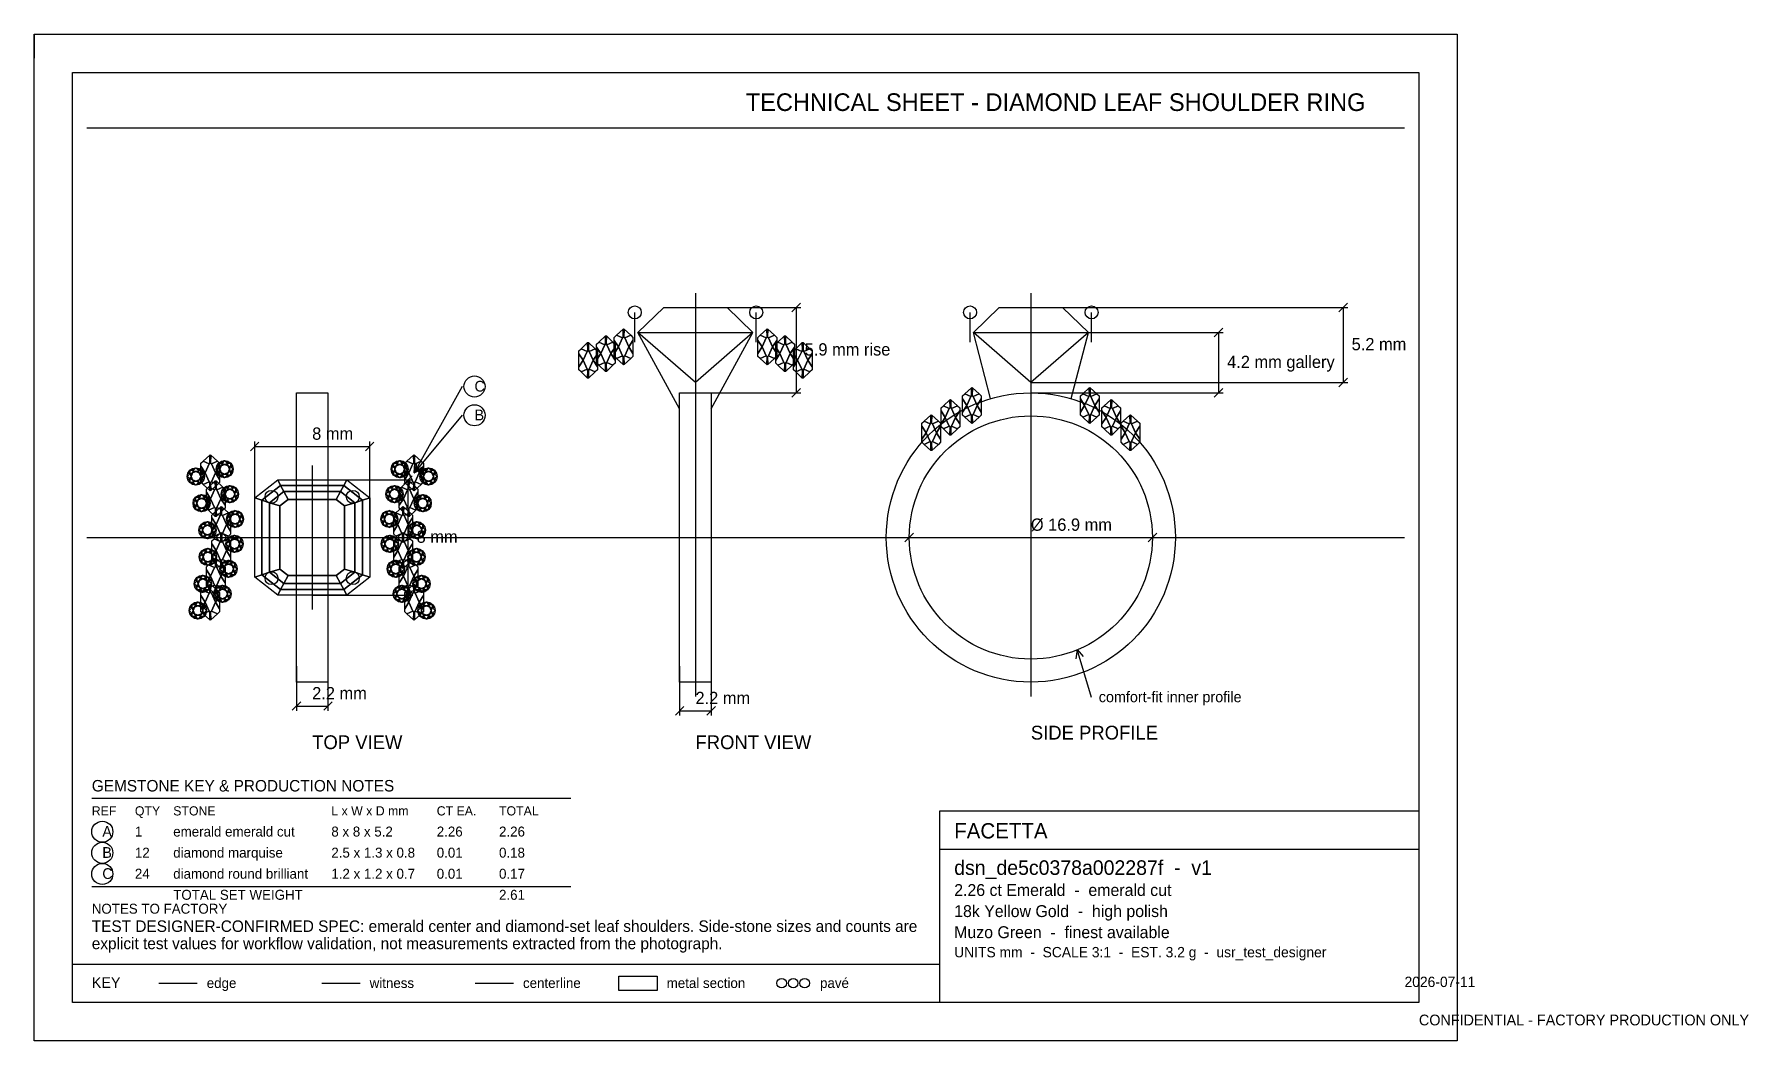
# Model space of a CAD drawing. Header units: millimetres. Extents: x 0 to 358, y 0 to 210.
import ezdxf

# ---------------------------------------------------------------- set-up
doc = ezdxf.new("R2010")
doc.units = ezdxf.units.MM

msp = doc.modelspace()

# ---------------------------------------------------------------- texts
at = {"layer": 'TEXT'}
for s, height, p in [('TECHNICAL SHEET - DIAMOND LEAF SHOULDER RING', 3.68, (148.5, 194)), ('5.9 mm rise', 2.56, (160.8, 142.97)), ('5.2 mm', 2.56, (274.96, 144.07)), ('4.2 mm gallery', 2.56, (248.97, 140.37)), ('C', 2.24, (91.88, 135.45)), ('B', 2.24, (91.88, 129.45)), ('8 mm', 2.56, (58, 125.4)), ('%%c 16.9 mm', 2.56, (208, 106.4)), ('8 mm', 2.56, (79.8, 103.9)), ('2.2 mm', 2.56, (58, 71.24)), ('2.2 mm', 2.56, (138, 70.24)), ('comfort-fit inner profile', 2.24, (222.18, 70.63)), ('SIDE PROFILE', 2.88, (208, 62.84)), ('TOP VIEW', 2.88, (58, 60.84)), ('FRONT VIEW', 2.88, (138, 60.84)), ('GEMSTONE KEY & PRODUCTION NOTES', 2.4, (12, 52)), ('REF', 1.92, (12, 47)), ('QTY', 1.92, (21, 47)), ('STONE', 1.92, (29, 47)), ('L x W x D mm', 1.92, (62, 47)), ('CT EA.', 1.92, (84, 47)), ('TOTAL', 1.92, (97, 47)), ('A', 2.24, (14.2, 42.55)), ('1', 2.08, (21, 42.6)), ('emerald emerald cut', 2.08, (29, 42.6)), ('8 x 8 x 5.2', 2.08, (62, 42.6)), ('2.26', 2.08, (84, 42.6)), ('2.26', 2.08, (97, 42.6)), ('FACETTA', 3.2, (192, 42.2)), ('B', 2.24, (14.2, 38.15)), ('12', 2.08, (21, 38.2)), ('diamond marquise', 2.08, (29, 38.2)), ('2.5 x 1.3 x 0.8', 2.08, (62, 38.2)), ('0.01', 2.08, (84, 38.2)), ('0.18', 2.08, (97, 38.2)), ('C', 2.24, (14.2, 33.75)), ('24', 2.08, (21, 33.8)), ('diamond round brilliant', 2.08, (29, 33.8)), ('1.2 x 1.2 x 0.7', 2.08, (62, 33.8)), ('0.01', 2.08, (84, 33.8)), ('0.17', 2.08, (97, 33.8)), ('dsn_de5c0378a002287f  -  v1', 3.04, (192, 34.6)), ('2.26 ct Emerald  -  emerald cut', 2.48, (192, 30.2)), ('TOTAL SET WEIGHT', 2.08, (29, 29.4)), ('2.61', 2.08, (97, 29.4)), ('TEST DESIGNER-CONFIRMED SPEC: emerald center and diamond-set leaf shoulders. Side-stone sizes and counts are', 2.4, (12, 22.7)), ('NOTES TO FACTORY', 2.08, (12, 26.5)), ('18k Yellow Gold  -  high polish', 2.48, (192, 25.8)), ('explicit test values for workflow validation, not measurements extracted from the photograph.', 2.4, (12, 19.1)), ('Muzo Green  -  finest available', 2.48, (192, 21.4)), ('UNITS mm  -  SCALE 3:1  -  EST. 3.2 g  -  usr_test_designer', 2.16, (192, 17.4)), ('KEY', 2.24, (12, 11)), ('edge', 2.08, (36, 11)), ('witness', 2.08, (70, 11)), ('centerline', 2.08, (102, 11)), ('metal section', 2.08, (132, 11)), ('pavé', 2.08, (164, 11)), ('2026-07-11', 2.16, (286, 11.2)), ('CONFIDENTIAL - FACTORY PRODUCTION ONLY', 2.24, (289, 3.2))]:
    msp.add_text(s, height=height, dxfattribs=at).set_placement(p)

# ---------------------------------------------------------------- linework, layer by layer
at = {"layer": 'ANNOTATION'}
for p, q in [((138, 155.97), (138, 71.84)), ((208, 155.97), (208, 71.84)), ((144.6, 152.97), (160, 152.97)), ((214.6, 152.97), (274.16, 152.97)), ((220, 147.77), (248.16, 147.77)), ((208, 137.37), (274.16, 137.37)), ((138, 135.17), (160, 135.17)), ((208, 135.17), (248.16, 135.17)), ((46, 105), (46, 125)), ((70, 105), (70, 125)), ((58, 120), (58, 90)), ((58, 117), (79, 117)), ((11, 105), (286, 105)), ((43, 105), (73, 105)), ((58, 93), (79, 93)), ((54.7, 78.14), (54.7, 68.84)), ((61.3, 78.14), (61.3, 68.84)), ((134.7, 78.14), (134.7, 67.84)), ((141.3, 78.14), (141.3, 67.84)), ((60, 12), (68, 12)), ((92, 12), (100, 12))]:
    msp.add_line(p, q, dxfattribs=at)
at = {"layer": 'EDGES'}
for p, q in [((0, 210), (0, 208.6)), ((0, 210), (5, 210)), ((0, 210), (0, 205)), ((11, 190.5), (286, 190.5)), ((158.1, 152.07), (159.9, 153.87)), ((272.26, 152.07), (274.06, 153.87)), ((125.33, 145.77), (125.33, 151.97)), ((150.68, 145.77), (150.68, 151.97)), ((159, 152.97), (159, 135.17)), ((195.32, 145.77), (195.32, 151.97)), ((220.68, 145.77), (220.68, 151.97)), ((273.16, 152.97), (273.16, 137.37)), ((134.7, 131.87), (126, 147.77)), ((126, 147.77), (150, 147.77)), ((141.3, 131.87), (150, 147.77)), ((199.55, 133.97), (196, 147.77)), ((196, 147.77), (220, 147.77)), ((216.45, 133.97), (220, 147.77)), ((246.26, 146.87), (248.06, 148.67)), ((247.16, 147.77), (247.16, 135.17)), ((89.28, 136.5), (79.28, 118.5)), ((158.1, 134.27), (159.9, 136.07)), ((246.26, 134.27), (248.06, 136.07)), ((272.26, 136.47), (274.06, 138.27)), ((89.28, 130.5), (79.28, 118.5)), ((45.1, 123.1), (46.9, 124.9)), ((46, 124), (70, 124)), ((69.1, 123.1), (70.9, 124.9)), ((79.28, 118.5), (79.45, 120.49)), ((79.28, 118.5), (79.82, 120.42)), ((79.28, 118.5), (80.87, 119.7)), ((79.28, 118.5), (81.07, 119.38)), ((77.1, 116.1), (78.9, 117.9)), ((78, 117), (78, 93)), ((181.73, 104.1), (183.53, 105.9)), ((182.63, 105), (233.37, 105)), ((232.47, 104.1), (234.27, 105.9)), ((77.1, 92.1), (78.9, 93.9)), ((217.64, 81.66), (217.39, 79.68)), ((220.68, 71.63), (217.64, 81.66)), ((217.64, 81.66), (218.95, 80.15)), ((53.8, 68.94), (55.6, 70.74)), ((54.7, 69.84), (61.3, 69.84)), ((60.4, 68.94), (62.2, 70.74)), ((133.8, 67.94), (135.6, 69.74)), ((134.7, 68.84), (141.3, 68.84)), ((140.4, 67.94), (142.2, 69.74)), ((12, 50.6), (112, 50.6)), ((189, 40), (289, 40)), ((12, 32.2), (112, 32.2)), ((8, 16), (189, 16)), ((26, 12), (34, 12))]:
    msp.add_line(p, q, dxfattribs=at)
for points in [[(0, 210), (297, 210), (297, 0), (0, 0)], [(8, 202), (289, 202), (289, 8), (8, 8)], [(131.4, 152.97), (144.6, 152.97), (150, 147.77), (138, 137.37), (126, 147.77)], [(201.4, 152.97), (214.6, 152.97), (220, 147.77), (208, 137.37), (196, 147.77)], [(117.35, 145.36), (117.82, 145.79), (119.2, 147.06), (119.3, 147.11), (119.3, 147.11), (119.3, 147.11), (119.3, 147.11), (119.3, 147.12), (119.3, 147.11), (119.3, 147.11), (119.3, 147.11), (119.3, 147.11), (119.4, 147.06), (120.78, 145.79), (121.25, 145.36), (121.25, 141.37), (120.78, 140.94), (119.4, 139.67), (119.3, 139.62), (119.3, 139.62), (119.3, 139.62), (119.3, 139.62), (119.3, 139.61), (119.3, 139.62), (119.3, 139.62), (119.3, 139.62), (119.3, 139.62), (119.2, 139.67), (117.82, 140.94), (117.35, 141.37)], [(117.82, 145.79), (119.2, 147.06), (119.2, 147.06), (119.24, 145.4), (119.07, 145.23)], [(119.2, 147.06), (119.3, 147.11), (119.3, 145.43), (119.24, 145.4)], [(119.3, 147.11), (119.3, 147.11), (119.3, 147.11), (119.3, 147.12), (119.3, 147.11), (119.3, 147.11), (119.3, 147.11), (119.3, 145.43), (119.3, 145.43)], [(119.3, 145.43), (119.3, 147.11), (119.3, 147.11), (119.3, 145.43)], [(119.3, 145.43), (119.3, 147.11), (119.4, 147.06), (119.36, 145.4)], [(119.3, 147.11), (119.3, 147.11), (119.3, 145.43), (119.3, 145.43)], [(119.36, 145.4), (119.4, 147.06), (119.4, 147.06), (120.78, 145.79), (119.53, 145.23)], [(121.05, 146.76), (121.52, 147.19), (122.9, 148.46), (123, 148.51), (123, 148.51), (123, 148.51), (123, 148.51), (123, 148.52), (123, 148.51), (123, 148.51), (123, 148.51), (123, 148.51), (123.1, 148.46), (124.48, 147.19), (124.95, 146.76), (124.95, 142.77), (124.48, 142.34), (123.1, 141.07), (123, 141.02), (123, 141.02), (123, 141.02), (123, 141.02), (123, 141.01), (123, 141.02), (123, 141.02), (123, 141.02), (123, 141.02), (122.9, 141.07), (121.52, 142.34), (121.05, 142.77)], [(121.05, 146.76), (121.52, 147.19), (122.77, 146.63), (121.93, 144.77), (121.93, 144.77), (121.05, 146.14)], [(121.52, 147.19), (122.9, 148.46), (122.9, 148.46), (122.94, 146.8), (122.77, 146.63)], [(121.93, 144.77), (122.77, 146.63), (122.94, 146.8), (123, 146.83), (123, 146.83), (123, 146.83), (123, 146.83), (123.06, 146.8), (123.23, 146.63), (124.07, 144.77), (123.23, 142.9), (123.06, 142.73), (123, 142.7), (123, 142.7), (123, 142.7), (123, 142.7), (122.94, 142.73), (122.77, 142.9)], [(122.9, 148.46), (123, 148.51), (123, 146.83), (122.94, 146.8)], [(123, 148.51), (123, 148.51), (123, 148.51), (123, 148.52), (123, 148.51), (123, 148.51), (123, 148.51), (123, 146.83), (123, 146.83)], [(123, 146.83), (123, 148.51), (123, 148.51), (123, 146.83)], [(123, 146.83), (123, 148.51), (123.1, 148.46), (123.06, 146.8)], [(123, 148.51), (123, 148.51), (123, 146.83), (123, 146.83)], [(123.06, 146.8), (123.1, 148.46), (123.1, 148.46), (124.48, 147.19), (123.23, 146.63)], [(123.23, 146.63), (124.48, 147.19), (124.95, 146.76), (124.95, 146.14), (124.07, 144.77), (124.07, 144.77)], [(151.05, 146.76), (151.52, 147.19), (152.9, 148.46), (153, 148.51), (153, 148.51), (153, 148.51), (153, 148.51), (153, 148.52), (153, 148.51), (153, 148.51), (153, 148.51), (153, 148.51), (153.1, 148.46), (154.48, 147.19), (154.95, 146.76), (154.95, 142.77), (154.48, 142.34), (153.1, 141.07), (153, 141.02), (153, 141.02), (153, 141.02), (153, 141.02), (153, 141.01), (153, 141.02), (153, 141.02), (153, 141.02), (153, 141.02), (152.9, 141.07), (151.52, 142.34), (151.05, 142.77)], [(151.05, 146.76), (151.52, 147.19), (152.77, 146.63), (151.93, 144.77), (151.93, 144.77), (151.05, 146.14)], [(151.52, 147.19), (152.9, 148.46), (152.9, 148.46), (152.94, 146.8), (152.77, 146.63)], [(151.93, 144.77), (152.77, 146.63), (152.94, 146.8), (153, 146.83), (153, 146.83), (153, 146.83), (153, 146.83), (153.06, 146.8), (153.23, 146.63), (154.07, 144.77), (153.23, 142.9), (153.06, 142.73), (153, 142.7), (153, 142.7), (153, 142.7), (153, 142.7), (152.94, 142.73), (152.77, 142.9)], [(152.9, 148.46), (153, 148.51), (153, 146.83), (152.94, 146.8)], [(153, 148.51), (153, 148.51), (153, 148.51), (153, 148.52), (153, 148.51), (153, 148.51), (153, 148.51), (153, 146.83), (153, 146.83)], [(153, 146.83), (153, 148.51), (153, 148.51), (153, 146.83)], [(153, 146.83), (153, 148.51), (153.1, 148.46), (153.06, 146.8)], [(153, 148.51), (153, 148.51), (153, 146.83), (153, 146.83)], [(153.06, 146.8), (153.1, 148.46), (153.1, 148.46), (154.48, 147.19), (153.23, 146.63)], [(153.23, 146.63), (154.48, 147.19), (154.95, 146.76), (154.95, 146.14), (154.07, 144.77), (154.07, 144.77)], [(154.75, 145.36), (155.22, 145.79), (156.6, 147.06), (156.7, 147.11), (156.7, 147.11), (156.7, 147.11), (156.7, 147.11), (156.7, 147.12), (156.7, 147.11), (156.7, 147.11), (156.7, 147.11), (156.7, 147.11), (156.8, 147.06), (158.18, 145.79), (158.65, 145.36), (158.65, 141.37), (158.18, 140.94), (156.8, 139.67), (156.7, 139.62), (156.7, 139.62), (156.7, 139.62), (156.7, 139.62), (156.7, 139.61), (156.7, 139.62), (156.7, 139.62), (156.7, 139.62), (156.7, 139.62), (156.6, 139.67), (155.22, 140.94), (154.75, 141.37)], [(155.22, 145.79), (156.6, 147.06), (156.6, 147.06), (156.64, 145.4), (156.47, 145.23)], [(156.6, 147.06), (156.7, 147.11), (156.7, 145.43), (156.64, 145.4)], [(156.7, 147.11), (156.7, 147.11), (156.7, 147.11), (156.7, 147.12), (156.7, 147.11), (156.7, 147.11), (156.7, 147.11), (156.7, 145.43), (156.7, 145.43)], [(156.7, 145.43), (156.7, 147.11), (156.7, 147.11), (156.7, 145.43)], [(156.7, 145.43), (156.7, 147.11), (156.8, 147.06), (156.76, 145.4)], [(156.7, 147.11), (156.7, 147.11), (156.7, 145.43), (156.7, 145.43)], [(156.76, 145.4), (156.8, 147.06), (156.8, 147.06), (158.18, 145.79), (156.93, 145.23)], [(113.65, 143.96), (114.12, 144.39), (115.5, 145.66), (115.6, 145.71), (115.6, 145.71), (115.6, 145.71), (115.6, 145.71), (115.6, 145.72), (115.6, 145.71), (115.6, 145.71), (115.6, 145.71), (115.6, 145.71), (115.7, 145.66), (117.08, 144.39), (117.55, 143.96), (117.55, 139.97), (117.08, 139.54), (115.7, 138.27), (115.6, 138.22), (115.6, 138.22), (115.6, 138.22), (115.6, 138.22), (115.6, 138.21), (115.6, 138.22), (115.6, 138.22), (115.6, 138.22), (115.6, 138.22), (115.5, 138.27), (114.12, 139.54), (113.65, 139.97)], [(113.65, 143.96), (114.12, 144.39), (115.37, 143.83), (114.53, 141.97), (114.53, 141.97), (113.65, 143.34)], [(113.65, 143.34), (114.53, 141.97), (113.65, 140.59)], [(114.12, 144.39), (115.5, 145.66), (115.5, 145.66), (115.54, 144), (115.37, 143.83)], [(114.53, 141.97), (115.37, 143.83), (115.54, 144), (115.6, 144.03), (115.6, 144.03), (115.6, 144.03), (115.6, 144.03), (115.66, 144), (115.83, 143.83), (116.67, 141.97), (115.83, 140.1), (115.66, 139.93), (115.6, 139.9), (115.6, 139.9), (115.6, 139.9), (115.6, 139.9), (115.54, 139.93), (115.37, 140.1)], [(115.5, 145.66), (115.6, 145.71), (115.6, 144.03), (115.54, 144)], [(115.6, 145.71), (115.6, 145.71), (115.6, 145.71), (115.6, 145.72), (115.6, 145.71), (115.6, 145.71), (115.6, 145.71), (115.6, 144.03), (115.6, 144.03)], [(115.6, 144.03), (115.6, 145.71), (115.6, 145.71), (115.6, 144.03)], [(115.6, 144.03), (115.6, 145.71), (115.7, 145.66), (115.66, 144)], [(115.6, 145.71), (115.6, 145.71), (115.6, 144.03), (115.6, 144.03)], [(115.66, 144), (115.7, 145.66), (115.7, 145.66), (117.08, 144.39), (115.83, 143.83)], [(115.83, 143.83), (117.08, 144.39), (117.55, 143.96), (117.55, 143.34), (116.67, 141.97), (116.67, 141.97)], [(116.67, 141.97), (117.55, 143.34), (117.55, 140.59)], [(117.35, 145.36), (117.82, 145.79), (119.07, 145.23), (118.23, 143.37), (118.23, 143.37), (117.35, 144.74)], [(117.35, 144.74), (118.23, 143.37), (117.35, 141.99)], [(117.35, 141.99), (118.23, 143.37), (118.23, 143.37), (119.07, 141.5), (117.82, 140.94), (117.35, 141.37)], [(118.23, 143.37), (119.07, 145.23), (119.24, 145.4), (119.3, 145.43), (119.3, 145.43), (119.3, 145.43), (119.3, 145.43), (119.36, 145.4), (119.53, 145.23), (120.37, 143.37), (119.53, 141.5), (119.36, 141.33), (119.3, 141.3), (119.3, 141.3), (119.3, 141.3), (119.3, 141.3), (119.24, 141.33), (119.07, 141.5)], [(119.53, 145.23), (120.78, 145.79), (121.25, 145.36), (121.25, 144.74), (120.37, 143.37), (120.37, 143.37)], [(119.53, 141.5), (120.37, 143.37), (120.37, 143.37), (121.25, 141.99), (121.25, 141.37), (120.78, 140.94)], [(120.37, 143.37), (121.25, 144.74), (121.25, 141.99)], [(121.05, 146.14), (121.93, 144.77), (121.05, 143.39)], [(121.05, 143.39), (121.93, 144.77), (121.93, 144.77), (122.77, 142.9), (121.52, 142.34), (121.05, 142.77)], [(123.23, 142.9), (124.07, 144.77), (124.07, 144.77), (124.95, 143.39), (124.95, 142.77), (124.48, 142.34)], [(124.07, 144.77), (124.95, 146.14), (124.95, 143.39)], [(151.05, 146.14), (151.93, 144.77), (151.05, 143.39)], [(151.05, 143.39), (151.93, 144.77), (151.93, 144.77), (152.77, 142.9), (151.52, 142.34), (151.05, 142.77)], [(153.23, 142.9), (154.07, 144.77), (154.07, 144.77), (154.95, 143.39), (154.95, 142.77), (154.48, 142.34)], [(154.07, 144.77), (154.95, 146.14), (154.95, 143.39)], [(154.75, 145.36), (155.22, 145.79), (156.47, 145.23), (155.63, 143.37), (155.63, 143.37), (154.75, 144.74)], [(154.75, 144.74), (155.63, 143.37), (154.75, 141.99)], [(154.75, 141.99), (155.63, 143.37), (155.63, 143.37), (156.47, 141.5), (155.22, 140.94), (154.75, 141.37)], [(155.63, 143.37), (156.47, 145.23), (156.64, 145.4), (156.7, 145.43), (156.7, 145.43), (156.7, 145.43), (156.7, 145.43), (156.76, 145.4), (156.93, 145.23), (157.77, 143.37), (156.93, 141.5), (156.76, 141.33), (156.7, 141.3), (156.7, 141.3), (156.7, 141.3), (156.7, 141.3), (156.64, 141.33), (156.47, 141.5)], [(156.93, 145.23), (158.18, 145.79), (158.65, 145.36), (158.65, 144.74), (157.77, 143.37), (157.77, 143.37)], [(156.93, 141.5), (157.77, 143.37), (157.77, 143.37), (158.65, 141.99), (158.65, 141.37), (158.18, 140.94)], [(157.77, 143.37), (158.65, 144.74), (158.65, 141.99)], [(158.45, 143.96), (158.92, 144.39), (160.3, 145.66), (160.4, 145.71), (160.4, 145.71), (160.4, 145.71), (160.4, 145.71), (160.4, 145.72), (160.4, 145.71), (160.4, 145.71), (160.4, 145.71), (160.4, 145.71), (160.5, 145.66), (161.88, 144.39), (162.35, 143.96), (162.35, 139.97), (161.88, 139.54), (160.5, 138.27), (160.4, 138.22), (160.4, 138.22), (160.4, 138.22), (160.4, 138.22), (160.4, 138.21), (160.4, 138.22), (160.4, 138.22), (160.4, 138.22), (160.4, 138.22), (160.3, 138.27), (158.92, 139.54), (158.45, 139.97)], [(158.45, 143.96), (158.92, 144.39), (160.17, 143.83), (159.33, 141.97), (159.33, 141.97), (158.45, 143.34)], [(158.45, 143.34), (159.33, 141.97), (158.45, 140.59)], [(158.92, 144.39), (160.3, 145.66), (160.3, 145.66), (160.34, 144), (160.17, 143.83)], [(159.33, 141.97), (160.17, 143.83), (160.34, 144), (160.4, 144.03), (160.4, 144.03), (160.4, 144.03), (160.4, 144.03), (160.46, 144), (160.63, 143.83), (161.47, 141.97), (160.63, 140.1), (160.46, 139.93), (160.4, 139.9), (160.4, 139.9), (160.4, 139.9), (160.4, 139.9), (160.34, 139.93), (160.17, 140.1)], [(160.3, 145.66), (160.4, 145.71), (160.4, 144.03), (160.34, 144)], [(160.4, 145.71), (160.4, 145.71), (160.4, 145.71), (160.4, 145.72), (160.4, 145.71), (160.4, 145.71), (160.4, 145.71), (160.4, 144.03), (160.4, 144.03)], [(160.4, 144.03), (160.4, 145.71), (160.4, 145.71), (160.4, 144.03)], [(160.4, 144.03), (160.4, 145.71), (160.5, 145.66), (160.46, 144)], [(160.4, 145.71), (160.4, 145.71), (160.4, 144.03), (160.4, 144.03)], [(160.46, 144), (160.5, 145.66), (160.5, 145.66), (161.88, 144.39), (160.63, 143.83)], [(160.63, 143.83), (161.88, 144.39), (162.35, 143.96), (162.35, 143.34), (161.47, 141.97), (161.47, 141.97)], [(161.47, 141.97), (162.35, 143.34), (162.35, 140.59)], [(113.65, 140.59), (114.53, 141.97), (114.53, 141.97), (115.37, 140.1), (114.12, 139.54), (113.65, 139.97)], [(114.12, 139.54), (115.37, 140.1), (115.54, 139.93), (115.5, 138.27), (115.5, 138.27)], [(115.5, 138.27), (115.54, 139.93), (115.6, 139.9), (115.6, 138.22)], [(115.6, 139.9), (115.66, 139.93), (115.7, 138.27), (115.6, 138.22)], [(115.6, 139.9), (115.6, 139.9), (115.6, 138.22), (115.6, 138.22)], [(115.6, 138.22), (115.6, 139.9), (115.6, 139.9), (115.6, 138.22), (115.6, 138.22), (115.6, 138.22), (115.6, 138.22), (115.6, 138.22), (115.6, 138.22)], [(115.6, 138.22), (115.6, 139.9), (115.6, 139.9), (115.6, 138.22)], [(115.66, 139.93), (115.83, 140.1), (117.08, 139.54), (115.7, 138.27), (115.7, 138.27)], [(115.83, 140.1), (116.67, 141.97), (116.67, 141.97), (117.55, 140.59), (117.55, 139.97), (117.08, 139.54)], [(117.82, 140.94), (119.07, 141.5), (119.24, 141.33), (119.2, 139.67), (119.2, 139.67)], [(119.2, 139.67), (119.24, 141.33), (119.3, 141.3), (119.3, 139.62)], [(119.3, 141.3), (119.36, 141.33), (119.4, 139.67), (119.3, 139.62)], [(119.3, 141.3), (119.3, 141.3), (119.3, 139.62), (119.3, 139.62)], [(119.3, 139.62), (119.3, 141.3), (119.3, 141.3), (119.3, 139.62), (119.3, 139.62), (119.3, 139.62), (119.3, 139.62), (119.3, 139.62), (119.3, 139.62)], [(119.3, 139.62), (119.3, 141.3), (119.3, 141.3), (119.3, 139.62)], [(119.36, 141.33), (119.53, 141.5), (120.78, 140.94), (119.4, 139.67), (119.4, 139.67)], [(121.52, 142.34), (122.77, 142.9), (122.94, 142.73), (122.9, 141.07), (122.9, 141.07)], [(122.9, 141.07), (122.94, 142.73), (123, 142.7), (123, 141.02)], [(123, 142.7), (123.06, 142.73), (123.1, 141.07), (123, 141.02)], [(123, 142.7), (123, 142.7), (123, 141.02), (123, 141.02)], [(123, 141.02), (123, 142.7), (123, 142.7), (123, 141.02), (123, 141.02), (123, 141.02), (123, 141.02), (123, 141.02), (123, 141.02)], [(123, 141.02), (123, 142.7), (123, 142.7), (123, 141.02)], [(123.06, 142.73), (123.23, 142.9), (124.48, 142.34), (123.1, 141.07), (123.1, 141.07)], [(151.52, 142.34), (152.77, 142.9), (152.94, 142.73), (152.9, 141.07), (152.9, 141.07)], [(152.9, 141.07), (152.94, 142.73), (153, 142.7), (153, 141.02)], [(153, 142.7), (153.06, 142.73), (153.1, 141.07), (153, 141.02)], [(153, 142.7), (153, 142.7), (153, 141.02), (153, 141.02)], [(153, 141.02), (153, 142.7), (153, 142.7), (153, 141.02), (153, 141.02), (153, 141.02), (153, 141.02), (153, 141.02), (153, 141.02)], [(153, 141.02), (153, 142.7), (153, 142.7), (153, 141.02)], [(153.06, 142.73), (153.23, 142.9), (154.48, 142.34), (153.1, 141.07), (153.1, 141.07)], [(155.22, 140.94), (156.47, 141.5), (156.64, 141.33), (156.6, 139.67), (156.6, 139.67)], [(156.6, 139.67), (156.64, 141.33), (156.7, 141.3), (156.7, 139.62)], [(156.7, 141.3), (156.76, 141.33), (156.8, 139.67), (156.7, 139.62)], [(156.7, 141.3), (156.7, 141.3), (156.7, 139.62), (156.7, 139.62)], [(156.7, 139.62), (156.7, 141.3), (156.7, 141.3), (156.7, 139.62), (156.7, 139.62), (156.7, 139.62), (156.7, 139.62), (156.7, 139.62), (156.7, 139.62)], [(156.7, 139.62), (156.7, 141.3), (156.7, 141.3), (156.7, 139.62)], [(156.76, 141.33), (156.93, 141.5), (158.18, 140.94), (156.8, 139.67), (156.8, 139.67)], [(158.45, 140.59), (159.33, 141.97), (159.33, 141.97), (160.17, 140.1), (158.92, 139.54), (158.45, 139.97)], [(158.92, 139.54), (160.17, 140.1), (160.34, 139.93), (160.3, 138.27), (160.3, 138.27)], [(160.3, 138.27), (160.34, 139.93), (160.4, 139.9), (160.4, 138.22)], [(160.4, 139.9), (160.46, 139.93), (160.5, 138.27), (160.4, 138.22)], [(160.4, 139.9), (160.4, 139.9), (160.4, 138.22), (160.4, 138.22)], [(160.4, 138.22), (160.4, 139.9), (160.4, 139.9), (160.4, 138.22), (160.4, 138.22), (160.4, 138.22), (160.4, 138.22), (160.4, 138.22), (160.4, 138.22)], [(160.4, 138.22), (160.4, 139.9), (160.4, 139.9), (160.4, 138.22)], [(160.46, 139.93), (160.63, 140.1), (161.88, 139.54), (160.5, 138.27), (160.5, 138.27)], [(160.63, 140.1), (161.47, 141.97), (161.47, 141.97), (162.35, 140.59), (162.35, 139.97), (161.88, 139.54)], [(193.75, 134.53), (194.22, 134.97), (195.6, 136.24), (195.7, 136.29), (195.7, 136.29), (195.7, 136.29), (195.7, 136.29), (195.7, 136.29), (195.7, 136.29), (195.7, 136.29), (195.7, 136.29), (195.7, 136.29), (195.8, 136.24), (197.18, 134.97), (197.65, 134.53), (197.65, 130.55), (197.18, 130.12), (195.8, 128.85), (195.7, 128.8), (195.7, 128.79), (195.7, 128.79), (195.7, 128.79), (195.7, 128.79), (195.7, 128.79), (195.7, 128.79), (195.7, 128.79), (195.7, 128.8), (195.6, 128.85), (194.22, 130.12), (193.75, 130.55)], [(194.22, 134.97), (195.6, 136.24), (195.6, 136.24), (195.64, 134.58), (195.47, 134.41)], [(195.6, 136.24), (195.7, 136.29), (195.7, 134.61), (195.64, 134.58)], [(195.7, 136.29), (195.7, 136.29), (195.7, 136.29), (195.7, 136.29), (195.7, 136.29), (195.7, 136.29), (195.7, 136.29), (195.7, 134.61), (195.7, 134.61)], [(195.7, 134.61), (195.7, 136.29), (195.7, 136.29), (195.7, 134.61)], [(195.7, 134.61), (195.7, 136.29), (195.8, 136.24), (195.76, 134.58)], [(195.7, 136.29), (195.7, 136.29), (195.7, 134.61), (195.7, 134.61)], [(195.76, 134.58), (195.8, 136.24), (195.8, 136.24), (197.18, 134.97), (195.93, 134.41)], [(218.35, 134.53), (218.82, 134.97), (220.2, 136.24), (220.3, 136.29), (220.3, 136.29), (220.3, 136.29), (220.3, 136.29), (220.3, 136.29), (220.3, 136.29), (220.3, 136.29), (220.3, 136.29), (220.3, 136.29), (220.4, 136.24), (221.78, 134.97), (222.25, 134.53), (222.25, 130.55), (221.78, 130.12), (220.4, 128.85), (220.3, 128.8), (220.3, 128.79), (220.3, 128.79), (220.3, 128.79), (220.3, 128.79), (220.3, 128.79), (220.3, 128.79), (220.3, 128.79), (220.3, 128.8), (220.2, 128.85), (218.82, 130.12), (218.35, 130.55)], [(218.82, 134.97), (220.2, 136.24), (220.2, 136.24), (220.24, 134.58), (220.07, 134.41)], [(220.2, 136.24), (220.3, 136.29), (220.3, 134.61), (220.24, 134.58)], [(220.3, 136.29), (220.3, 136.29), (220.3, 136.29), (220.3, 136.29), (220.3, 136.29), (220.3, 136.29), (220.3, 136.29), (220.3, 134.61), (220.3, 134.61)], [(220.3, 134.61), (220.3, 136.29), (220.3, 136.29), (220.3, 134.61)], [(220.3, 134.61), (220.3, 136.29), (220.4, 136.24), (220.36, 134.58)], [(220.3, 136.29), (220.3, 136.29), (220.3, 134.61), (220.3, 134.61)], [(220.36, 134.58), (220.4, 136.24), (220.4, 136.24), (221.78, 134.97), (220.53, 134.41)], [(54.7, 135.17), (61.3, 135.17), (61.3, 74.84), (54.7, 74.84)], [(134.7, 135.17), (141.3, 135.17), (141.3, 74.84), (134.7, 74.84)], [(189.27, 132.06), (189.74, 132.49), (191.11, 133.76), (191.21, 133.81), (191.22, 133.82), (191.22, 133.82), (191.22, 133.82), (191.22, 133.82), (191.22, 133.82), (191.22, 133.82), (191.22, 133.82), (191.22, 133.81), (191.32, 133.76), (192.7, 132.49), (193.17, 132.06), (193.17, 128.07), (192.7, 127.64), (191.32, 126.37), (191.22, 126.32), (191.22, 126.32), (191.22, 126.32), (191.22, 126.32), (191.22, 126.32), (191.22, 126.32), (191.22, 126.32), (191.22, 126.32), (191.21, 126.32), (191.11, 126.37), (189.74, 127.64), (189.27, 128.07)], [(189.27, 132.06), (189.74, 132.49), (190.98, 131.93), (190.14, 130.07), (190.14, 130.07), (189.27, 131.44)], [(189.74, 132.49), (191.11, 133.76), (191.12, 133.76), (191.16, 132.1), (190.98, 131.93)], [(191.12, 133.76), (191.21, 133.81), (191.22, 132.13), (191.16, 132.1)], [(191.21, 133.81), (191.22, 133.81), (191.22, 132.13), (191.22, 132.13)], [(191.22, 133.81), (191.22, 133.82), (191.22, 133.82), (191.22, 133.82), (191.22, 133.82), (191.22, 133.82), (191.22, 133.81), (191.22, 132.13), (191.22, 132.13)], [(191.22, 132.13), (191.22, 133.81), (191.22, 133.81), (191.22, 132.13)], [(191.22, 132.13), (191.22, 133.81), (191.32, 133.76), (191.27, 132.1)], [(191.27, 132.1), (191.32, 133.76), (191.32, 133.76), (192.7, 132.49), (191.45, 131.93)], [(191.45, 131.93), (192.7, 132.49), (193.17, 132.06), (193.17, 131.44), (192.29, 130.07), (192.29, 130.07)], [(193.75, 134.53), (194.22, 134.97), (195.47, 134.41), (194.63, 132.54), (194.63, 132.54), (193.75, 133.92)], [(193.75, 133.92), (194.63, 132.54), (193.75, 131.16)], [(193.75, 131.16), (194.63, 132.54), (194.63, 132.54), (195.47, 130.67), (194.22, 130.12), (193.75, 130.55)], [(194.63, 132.54), (195.47, 134.41), (195.64, 134.58), (195.7, 134.61), (195.7, 134.61), (195.7, 134.61), (195.7, 134.61), (195.76, 134.58), (195.93, 134.41), (196.77, 132.54), (195.93, 130.67), (195.76, 130.51), (195.7, 130.48), (195.7, 130.48), (195.7, 130.48), (195.7, 130.48), (195.64, 130.51), (195.47, 130.67)], [(195.93, 134.41), (197.18, 134.97), (197.65, 134.53), (197.65, 133.92), (196.77, 132.54), (196.77, 132.54)], [(195.93, 130.67), (196.77, 132.54), (196.77, 132.54), (197.65, 131.16), (197.65, 130.55), (197.18, 130.12)], [(196.77, 132.54), (197.65, 133.92), (197.65, 131.16)], [(218.35, 134.53), (218.82, 134.97), (220.07, 134.41), (219.23, 132.54), (219.23, 132.54), (218.35, 133.92)], [(218.35, 133.92), (219.23, 132.54), (218.35, 131.16)], [(218.35, 131.16), (219.23, 132.54), (219.23, 132.54), (220.07, 130.67), (218.82, 130.12), (218.35, 130.55)], [(219.23, 132.54), (220.07, 134.41), (220.24, 134.58), (220.3, 134.61), (220.3, 134.61), (220.3, 134.61), (220.3, 134.61), (220.36, 134.58), (220.53, 134.41), (221.37, 132.54), (220.53, 130.67), (220.36, 130.51), (220.3, 130.48), (220.3, 130.48), (220.3, 130.48), (220.3, 130.48), (220.24, 130.51), (220.07, 130.67)], [(220.53, 134.41), (221.78, 134.97), (222.25, 134.53), (222.25, 133.92), (221.37, 132.54), (221.37, 132.54)], [(220.53, 130.67), (221.37, 132.54), (221.37, 132.54), (222.25, 131.16), (222.25, 130.55), (221.78, 130.12)], [(221.37, 132.54), (222.25, 133.92), (222.25, 131.16)], [(222.83, 132.06), (223.3, 132.49), (224.68, 133.76), (224.78, 133.81), (224.78, 133.82), (224.78, 133.82), (224.78, 133.82), (224.78, 133.82), (224.78, 133.82), (224.78, 133.82), (224.78, 133.82), (224.79, 133.81), (224.89, 133.76), (226.26, 132.49), (226.73, 132.06), (226.73, 128.07), (226.26, 127.64), (224.89, 126.37), (224.79, 126.32), (224.78, 126.32), (224.78, 126.32), (224.78, 126.32), (224.78, 126.32), (224.78, 126.32), (224.78, 126.32), (224.78, 126.32), (224.78, 126.32), (224.68, 126.37), (223.3, 127.64), (222.83, 128.07)], [(222.83, 132.06), (223.3, 132.49), (224.55, 131.93), (223.71, 130.07), (223.71, 130.07), (222.83, 131.44)], [(223.3, 132.49), (224.68, 133.76), (224.68, 133.76), (224.73, 132.1), (224.55, 131.93)], [(224.68, 133.76), (224.78, 133.81), (224.78, 132.13), (224.73, 132.1)], [(224.78, 133.81), (224.78, 133.82), (224.78, 133.82), (224.78, 133.82), (224.78, 133.82), (224.78, 133.82), (224.78, 133.81), (224.78, 132.13), (224.78, 132.13)], [(224.78, 132.13), (224.78, 133.81), (224.79, 133.81), (224.78, 132.13)], [(224.78, 132.13), (224.79, 133.81), (224.88, 133.76), (224.84, 132.1)], [(224.78, 133.81), (224.78, 133.81), (224.78, 132.13), (224.78, 132.13)], [(224.84, 132.1), (224.88, 133.76), (224.89, 133.76), (226.26, 132.49), (225.02, 131.93)], [(225.02, 131.93), (226.26, 132.49), (226.73, 132.06), (226.73, 131.44), (225.86, 130.07), (225.86, 130.07)], [(185.27, 128.86), (185.74, 129.29), (187.11, 130.56), (187.21, 130.61), (187.22, 130.61), (187.22, 130.61), (187.22, 130.61), (187.22, 130.61), (187.22, 130.61), (187.22, 130.61), (187.22, 130.61), (187.22, 130.61), (187.32, 130.56), (188.7, 129.29), (189.17, 128.86), (189.17, 124.87), (188.7, 124.44), (187.32, 123.17), (187.22, 123.12), (187.22, 123.11), (187.22, 123.11), (187.22, 123.11), (187.22, 123.11), (187.22, 123.11), (187.22, 123.11), (187.22, 123.11), (187.21, 123.12), (187.11, 123.17), (185.74, 124.44), (185.27, 124.87)], [(185.27, 128.86), (185.74, 129.29), (186.98, 128.73), (186.15, 126.86), (186.15, 126.86), (185.27, 128.24)], [(185.74, 129.29), (187.11, 130.56), (187.12, 130.56), (187.16, 128.9), (186.98, 128.73)], [(186.15, 126.86), (186.98, 128.73), (187.16, 128.9), (187.22, 128.93), (187.22, 128.93), (187.22, 128.93), (187.22, 128.93), (187.27, 128.9), (187.45, 128.73), (188.29, 126.86), (187.45, 125), (187.27, 124.83), (187.22, 124.8), (187.22, 124.8), (187.22, 124.8), (187.22, 124.8), (187.16, 124.83), (186.98, 125)], [(187.12, 130.56), (187.21, 130.61), (187.22, 128.93), (187.16, 128.9)], [(187.21, 130.61), (187.22, 130.61), (187.22, 128.93), (187.22, 128.93)], [(187.22, 130.61), (187.22, 130.61), (187.22, 130.61), (187.22, 130.61), (187.22, 130.61), (187.22, 130.61), (187.22, 130.61), (187.22, 128.93), (187.22, 128.93)], [(187.22, 128.93), (187.22, 130.61), (187.22, 130.61), (187.22, 128.93)], [(187.22, 128.93), (187.22, 130.61), (187.32, 130.56), (187.27, 128.9)], [(187.27, 128.9), (187.32, 130.56), (187.32, 130.56), (188.7, 129.29), (187.45, 128.73)], [(187.45, 128.73), (188.7, 129.29), (189.17, 128.86), (189.17, 128.24), (188.29, 126.86), (188.29, 126.86)], [(189.27, 131.44), (190.14, 130.07), (189.27, 128.69)], [(189.27, 128.69), (190.14, 130.07), (190.14, 130.07), (190.98, 128.2), (189.74, 127.64), (189.27, 128.07)], [(190.14, 130.07), (190.98, 131.93), (191.16, 132.1), (191.22, 132.13), (191.22, 132.13), (191.22, 132.13), (191.22, 132.13), (191.27, 132.1), (191.45, 131.93), (192.29, 130.07), (191.45, 128.2), (191.27, 128.03), (191.22, 128), (191.22, 128), (191.22, 128), (191.22, 128), (191.16, 128.03), (190.98, 128.2)], [(191.45, 128.2), (192.29, 130.07), (192.29, 130.07), (193.17, 128.69), (193.17, 128.07), (192.7, 127.64)], [(192.29, 130.07), (193.17, 131.44), (193.17, 128.69)], [(194.22, 130.12), (195.47, 130.67), (195.64, 130.51), (195.6, 128.85), (195.6, 128.85)], [(195.6, 128.85), (195.64, 130.51), (195.7, 130.48), (195.7, 128.8)], [(195.7, 130.48), (195.76, 130.51), (195.8, 128.85), (195.7, 128.8)], [(195.7, 130.48), (195.7, 130.48), (195.7, 128.8), (195.7, 128.79)], [(195.7, 128.79), (195.7, 130.48), (195.7, 130.48), (195.7, 128.79), (195.7, 128.79), (195.7, 128.79), (195.7, 128.79), (195.7, 128.79), (195.7, 128.79)], [(195.7, 128.8), (195.7, 130.48), (195.7, 130.48), (195.7, 128.79)], [(195.76, 130.51), (195.93, 130.67), (197.18, 130.12), (195.8, 128.85), (195.8, 128.85)], [(218.82, 130.12), (220.07, 130.67), (220.24, 130.51), (220.2, 128.85), (220.2, 128.85)], [(220.2, 128.85), (220.24, 130.51), (220.3, 130.48), (220.3, 128.8)], [(220.3, 130.48), (220.36, 130.51), (220.4, 128.85), (220.3, 128.8)], [(220.3, 130.48), (220.3, 130.48), (220.3, 128.8), (220.3, 128.79)], [(220.3, 128.79), (220.3, 130.48), (220.3, 130.48), (220.3, 128.79), (220.3, 128.79), (220.3, 128.79), (220.3, 128.79), (220.3, 128.79), (220.3, 128.79)], [(220.3, 128.8), (220.3, 130.48), (220.3, 130.48), (220.3, 128.79)], [(220.36, 130.51), (220.53, 130.67), (221.78, 130.12), (220.4, 128.85), (220.4, 128.85)], [(222.83, 131.44), (223.71, 130.07), (222.83, 128.69)], [(222.83, 128.69), (223.71, 130.07), (223.71, 130.07), (224.55, 128.2), (223.3, 127.64), (222.83, 128.07)], [(223.71, 130.07), (224.55, 131.93), (224.73, 132.1), (224.78, 132.13), (224.78, 132.13), (224.78, 132.13), (224.78, 132.13), (224.84, 132.1), (225.02, 131.93), (225.86, 130.07), (225.02, 128.2), (224.84, 128.03), (224.78, 128), (224.78, 128), (224.78, 128), (224.78, 128), (224.73, 128.03), (224.55, 128.2)], [(225.02, 128.2), (225.86, 130.07), (225.86, 130.07), (226.73, 128.69), (226.73, 128.07), (226.26, 127.64)], [(225.86, 130.07), (226.73, 131.44), (226.73, 128.69)], [(226.83, 128.86), (227.3, 129.29), (228.68, 130.56), (228.78, 130.61), (228.78, 130.61), (228.78, 130.61), (228.78, 130.61), (228.78, 130.61), (228.78, 130.61), (228.78, 130.61), (228.78, 130.61), (228.79, 130.61), (228.89, 130.56), (230.26, 129.29), (230.73, 128.86), (230.73, 124.87), (230.26, 124.44), (228.89, 123.17), (228.79, 123.12), (228.78, 123.11), (228.78, 123.11), (228.78, 123.11), (228.78, 123.11), (228.78, 123.11), (228.78, 123.11), (228.78, 123.11), (228.78, 123.12), (228.68, 123.17), (227.3, 124.44), (226.83, 124.87)], [(226.83, 128.86), (227.3, 129.29), (228.55, 128.73), (227.71, 126.86), (227.71, 126.86), (226.83, 128.24)], [(227.3, 129.29), (228.68, 130.56), (228.68, 130.56), (228.73, 128.9), (228.55, 128.73)], [(227.71, 126.86), (228.55, 128.73), (228.73, 128.9), (228.78, 128.93), (228.78, 128.93), (228.78, 128.93), (228.78, 128.93), (228.84, 128.9), (229.02, 128.73), (229.85, 126.86), (229.02, 125), (228.84, 124.83), (228.78, 124.8), (228.78, 124.8), (228.78, 124.8), (228.78, 124.8), (228.73, 124.83), (228.55, 125)], [(228.68, 130.56), (228.78, 130.61), (228.78, 128.93), (228.73, 128.9)], [(228.78, 130.61), (228.78, 130.61), (228.78, 130.61), (228.78, 130.61), (228.78, 130.61), (228.78, 130.61), (228.78, 130.61), (228.78, 128.93), (228.78, 128.93)], [(228.78, 128.93), (228.78, 130.61), (228.79, 130.61), (228.78, 128.93)], [(228.78, 128.93), (228.79, 130.61), (228.88, 130.56), (228.84, 128.9)], [(228.78, 130.61), (228.78, 130.61), (228.78, 128.93), (228.78, 128.93)], [(228.84, 128.9), (228.88, 130.56), (228.89, 130.56), (230.26, 129.29), (229.02, 128.73)], [(229.02, 128.73), (230.26, 129.29), (230.73, 128.86), (230.73, 128.24), (229.85, 126.86), (229.85, 126.86)], [(185.27, 128.24), (186.15, 126.86), (185.27, 125.49)], [(185.27, 125.49), (186.15, 126.86), (186.15, 126.86), (186.98, 125), (185.74, 124.44), (185.27, 124.87)], [(187.45, 125), (188.29, 126.86), (188.29, 126.86), (189.17, 125.49), (189.17, 124.87), (188.7, 124.44)], [(188.29, 126.86), (189.17, 128.24), (189.17, 125.49)], [(189.74, 127.64), (190.98, 128.2), (191.16, 128.03), (191.12, 126.37), (191.11, 126.37)], [(191.12, 126.37), (191.16, 128.03), (191.22, 128), (191.21, 126.32)], [(191.21, 126.32), (191.22, 128), (191.22, 128), (191.22, 126.32)], [(191.22, 128), (191.27, 128.03), (191.32, 126.37), (191.22, 126.32)], [(191.22, 128), (191.22, 128), (191.22, 126.32), (191.22, 126.32)], [(191.22, 126.32), (191.22, 128), (191.22, 128), (191.22, 126.32), (191.22, 126.32), (191.22, 126.32), (191.22, 126.32), (191.22, 126.32), (191.22, 126.32)], [(191.27, 128.03), (191.45, 128.2), (192.7, 127.64), (191.32, 126.37), (191.32, 126.37)], [(223.3, 127.64), (224.55, 128.2), (224.73, 128.03), (224.68, 126.37), (224.68, 126.37)], [(224.68, 126.37), (224.73, 128.03), (224.78, 128), (224.78, 126.32)], [(224.78, 128), (224.84, 128.03), (224.88, 126.37), (224.79, 126.32)], [(224.78, 128), (224.78, 128), (224.79, 126.32), (224.78, 126.32)], [(224.78, 126.32), (224.78, 128), (224.78, 128), (224.78, 126.32), (224.78, 126.32), (224.78, 126.32), (224.78, 126.32), (224.78, 126.32), (224.78, 126.32)], [(224.78, 126.32), (224.78, 128), (224.78, 128), (224.78, 126.32)], [(224.84, 128.03), (225.02, 128.2), (226.26, 127.64), (224.89, 126.37), (224.88, 126.37)], [(226.83, 128.24), (227.71, 126.86), (226.83, 125.49)], [(226.83, 125.49), (227.71, 126.86), (227.71, 126.86), (228.55, 125), (227.3, 124.44), (226.83, 124.87)], [(229.02, 125), (229.85, 126.86), (229.85, 126.86), (230.73, 125.49), (230.73, 124.87), (230.26, 124.44)], [(229.85, 126.86), (230.73, 128.24), (230.73, 125.49)], [(34.77, 120.49), (35.24, 120.92), (36.62, 122.19), (36.72, 122.25), (36.72, 122.25), (36.72, 122.25), (36.72, 122.25), (36.73, 122.25), (36.73, 122.25), (36.73, 122.25), (36.73, 122.25), (36.73, 122.25), (36.83, 122.19), (38.21, 120.92), (38.68, 120.49), (38.68, 116.51), (38.21, 116.08), (36.83, 114.81), (36.73, 114.75), (36.73, 114.75), (36.73, 114.75), (36.73, 114.75), (36.73, 114.75), (36.72, 114.75), (36.72, 114.75), (36.72, 114.75), (36.72, 114.75), (36.62, 114.81), (35.24, 116.08), (34.77, 116.51)], [(35.24, 120.92), (36.62, 122.19), (36.62, 122.2), (36.67, 120.53), (36.49, 120.37)], [(36.62, 122.2), (36.72, 122.25), (36.72, 120.56), (36.67, 120.53)], [(36.72, 122.25), (36.72, 122.25), (36.72, 122.25), (36.73, 122.25), (36.73, 122.25), (36.73, 122.25), (36.73, 122.25), (36.73, 120.56), (36.72, 120.56)], [(36.72, 122.25), (36.72, 122.25), (36.72, 120.56), (36.72, 120.56)], [(36.73, 120.56), (36.73, 122.25), (36.73, 122.25), (36.73, 120.56)], [(36.73, 120.56), (36.73, 122.25), (36.83, 122.2), (36.78, 120.53)], [(36.78, 120.53), (36.83, 122.2), (36.83, 122.19), (38.21, 120.92), (36.96, 120.37)], [(77.33, 120.49), (77.79, 120.92), (79.17, 122.19), (79.27, 122.25), (79.27, 122.25), (79.27, 122.25), (79.27, 122.25), (79.28, 122.25), (79.28, 122.25), (79.28, 122.25), (79.28, 122.25), (79.28, 122.25), (79.38, 122.19), (80.76, 120.92), (81.23, 120.49), (81.23, 116.51), (80.76, 116.08), (79.38, 114.81), (79.28, 114.75), (79.28, 114.75), (79.28, 114.75), (79.28, 114.75), (79.28, 114.75), (79.27, 114.75), (79.27, 114.75), (79.27, 114.75), (79.27, 114.75), (79.17, 114.81), (77.79, 116.08), (77.33, 116.51)], [(77.79, 120.92), (79.17, 122.19), (79.17, 122.2), (79.22, 120.53), (79.04, 120.37)], [(79.17, 122.2), (79.27, 122.25), (79.27, 120.56), (79.22, 120.53)], [(79.27, 122.25), (79.27, 122.25), (79.27, 122.25), (79.28, 122.25), (79.28, 122.25), (79.28, 122.25), (79.28, 122.25), (79.28, 120.56), (79.27, 120.56)], [(79.27, 122.25), (79.27, 122.25), (79.27, 120.56), (79.27, 120.56)], [(79.28, 120.56), (79.28, 122.25), (79.28, 122.25), (79.28, 120.56)], [(79.28, 120.56), (79.28, 122.25), (79.38, 122.2), (79.33, 120.53)], [(79.33, 120.53), (79.38, 122.2), (79.38, 122.19), (80.76, 120.92), (79.51, 120.37)], [(185.74, 124.44), (186.98, 125), (187.16, 124.83), (187.12, 123.17), (187.11, 123.17)], [(187.12, 123.17), (187.16, 124.83), (187.22, 124.8), (187.21, 123.12)], [(187.21, 123.12), (187.22, 124.8), (187.22, 124.8), (187.22, 123.12)], [(187.22, 124.8), (187.27, 124.83), (187.32, 123.17), (187.22, 123.12)], [(187.22, 124.8), (187.22, 124.8), (187.22, 123.12), (187.22, 123.12)], [(187.22, 123.12), (187.22, 124.8), (187.22, 124.8), (187.22, 123.12), (187.22, 123.11), (187.22, 123.11), (187.22, 123.11), (187.22, 123.11), (187.22, 123.11)], [(187.27, 124.83), (187.45, 125), (188.7, 124.44), (187.32, 123.17), (187.32, 123.17)], [(227.3, 124.44), (228.55, 125), (228.73, 124.83), (228.68, 123.17), (228.68, 123.17)], [(228.68, 123.17), (228.73, 124.83), (228.78, 124.8), (228.78, 123.12)], [(228.78, 124.8), (228.84, 124.83), (228.88, 123.17), (228.79, 123.12)], [(228.78, 124.8), (228.78, 124.8), (228.79, 123.12), (228.78, 123.12)], [(228.78, 123.12), (228.78, 124.8), (228.78, 124.8), (228.78, 123.12), (228.78, 123.11), (228.78, 123.11), (228.78, 123.11), (228.78, 123.11), (228.78, 123.11)], [(228.78, 123.12), (228.78, 124.8), (228.78, 124.8), (228.78, 123.12)], [(228.84, 124.83), (229.02, 125), (230.26, 124.44), (228.89, 123.17), (228.88, 123.17)], [(31.92, 117.75), (31.92, 117.75), (31.92, 117.75), (32.05, 118.44), (32.44, 119.02), (33.03, 119.41), (33.72, 119.55), (33.72, 119.55), (33.72, 119.55), (33.72, 119.55), (33.72, 119.55), (34.41, 119.41), (34.99, 119.02), (35.38, 118.44), (35.52, 117.75), (35.52, 117.75), (35.52, 117.75), (35.52, 117.75), (35.52, 117.75), (35.38, 117.06), (34.99, 116.48), (34.41, 116.09), (33.72, 115.95), (33.72, 115.95), (33.72, 115.95), (33.72, 115.95), (33.72, 115.95), (33.03, 116.09), (32.44, 116.48), (32.05, 117.06), (31.92, 117.75), (31.92, 117.75)], [(31.92, 117.75), (32.05, 118.44), (32.05, 118.44), (32.45, 118.27), (32.45, 118.27)], [(31.92, 117.75), (31.92, 117.75), (32.45, 118.27), (32.6, 118.21), (32.71, 117.75), (32.71, 117.75), (32.6, 117.29), (32.45, 117.23), (32.45, 117.23), (31.92, 117.75)], [(32.05, 118.44), (32.44, 119.02), (32.45, 118.27)], [(32.44, 119.02), (33.03, 119.41), (33.03, 119.41), (33.19, 119.01), (33.19, 119.01)], [(32.44, 119.02), (32.44, 119.02), (32.44, 119.02), (33.19, 119.01), (33.25, 118.87), (33, 118.46), (33, 118.46), (32.6, 118.21), (32.45, 118.27), (32.45, 118.27)], [(32.6, 118.21), (33, 118.46), (32.71, 117.75)], [(32.71, 117.75), (33, 118.46), (33, 118.46), (33.72, 118.76), (33.72, 118.76), (34.43, 118.46), (34.43, 118.46), (34.73, 117.75), (34.73, 117.75), (34.43, 117.04), (34.43, 117.04), (33.72, 116.74), (33.72, 116.74), (33, 117.04), (33, 117.04), (32.71, 117.75)], [(33, 118.46), (33.25, 118.87), (33.72, 118.76)], [(33.03, 119.41), (33.72, 119.55), (33.19, 119.01)], [(33.19, 119.01), (33.19, 119.01), (33.72, 119.55), (33.72, 119.55), (33.72, 119.55), (34.24, 119.01), (34.18, 118.87), (33.72, 118.76), (33.72, 118.76), (33.25, 118.87)], [(33.72, 119.55), (34.41, 119.41), (34.41, 119.41), (34.24, 119.01), (34.24, 119.01)], [(33.72, 118.76), (34.18, 118.87), (34.43, 118.46)], [(34.18, 118.87), (34.24, 119.01), (34.24, 119.01), (34.99, 119.02), (34.99, 119.02), (34.99, 119.02), (34.98, 118.27), (34.83, 118.21), (34.43, 118.46), (34.43, 118.46)], [(34.24, 119.01), (34.41, 119.41), (34.99, 119.02)], [(34.43, 118.46), (34.83, 118.21), (34.73, 117.75)], [(34.73, 117.75), (34.83, 118.21), (34.98, 118.27), (34.98, 118.27), (35.52, 117.75), (35.52, 117.75), (35.52, 117.75), (34.98, 117.23), (34.83, 117.29), (34.73, 117.75)], [(34.77, 120.49), (35.24, 120.92), (36.49, 120.37), (35.65, 118.5), (35.65, 118.5), (34.77, 119.88)], [(34.77, 119.88), (35.65, 118.5), (34.77, 117.12)], [(34.77, 117.12), (35.65, 118.5), (35.65, 118.5), (36.49, 116.63), (35.24, 116.08), (34.77, 116.51)], [(34.98, 118.27), (34.98, 118.27), (34.99, 119.02), (35.38, 118.44), (35.38, 118.44)], [(34.98, 118.27), (35.38, 118.44), (35.52, 117.75)], [(35.65, 118.5), (36.49, 120.37), (36.67, 120.53), (36.72, 120.56), (36.72, 120.56), (36.73, 120.56), (36.73, 120.56), (36.78, 120.53), (36.96, 120.37), (37.8, 118.5), (36.96, 116.63), (36.78, 116.47), (36.73, 116.44), (36.73, 116.44), (36.72, 116.44), (36.72, 116.44), (36.67, 116.47), (36.49, 116.63)], [(36.96, 120.37), (38.21, 120.92), (38.68, 120.49), (38.68, 119.88), (37.8, 118.5), (37.8, 118.5)], [(36.96, 116.63), (37.8, 118.5), (37.8, 118.5), (38.68, 117.12), (38.68, 116.51), (38.21, 116.08)], [(37.8, 118.5), (38.68, 119.88), (38.68, 117.12)], [(37.93, 119.25), (37.93, 119.25), (37.93, 119.25), (38.07, 119.94), (38.46, 120.52), (39.04, 120.91), (39.73, 121.05), (39.73, 121.05), (39.73, 121.05), (39.73, 121.05), (39.73, 121.05), (40.42, 120.91), (41.01, 120.52), (41.4, 119.94), (41.53, 119.25), (41.53, 119.25), (41.53, 119.25), (41.53, 119.25), (41.53, 119.25), (41.4, 118.56), (41.01, 117.98), (40.42, 117.59), (39.73, 117.45), (39.73, 117.45), (39.73, 117.45), (39.73, 117.45), (39.73, 117.45), (39.04, 117.59), (38.46, 117.98), (38.07, 118.56), (37.93, 119.25), (37.93, 119.25)], [(37.93, 119.25), (38.07, 119.94), (38.07, 119.94), (38.47, 119.77), (38.47, 119.77)], [(37.93, 119.25), (37.93, 119.25), (38.47, 119.77), (38.62, 119.71), (38.72, 119.25), (38.72, 119.25), (38.62, 118.79), (38.47, 118.73), (38.47, 118.73), (37.93, 119.25)], [(37.93, 119.25), (38.47, 118.73), (38.07, 118.56)], [(38.07, 119.94), (38.46, 120.52), (38.47, 119.77)], [(38.07, 118.56), (38.07, 118.56), (38.47, 118.73), (38.47, 118.73), (38.46, 117.98)], [(38.46, 120.52), (39.04, 120.91), (39.04, 120.91), (39.21, 120.51), (39.21, 120.51)], [(38.46, 120.52), (38.46, 120.52), (38.46, 120.52), (39.21, 120.51), (39.27, 120.37), (39.02, 119.96), (39.02, 119.96), (38.62, 119.71), (38.47, 119.77), (38.47, 119.77)], [(38.46, 117.98), (38.47, 118.73), (38.62, 118.79), (39.02, 118.54), (39.02, 118.54), (39.27, 118.13), (39.21, 117.99), (39.21, 117.99), (38.46, 117.98), (38.46, 117.98)], [(38.62, 119.71), (39.02, 119.96), (38.72, 119.25)], [(38.62, 118.79), (38.72, 119.25), (39.02, 118.54)], [(38.72, 119.25), (39.02, 119.96), (39.02, 119.96), (39.73, 120.26), (39.73, 120.26), (40.45, 119.96), (40.45, 119.96), (40.74, 119.25), (40.74, 119.25), (40.45, 118.54), (40.45, 118.54), (39.73, 118.24), (39.73, 118.24), (39.02, 118.54), (39.02, 118.54), (38.72, 119.25)], [(39.02, 119.96), (39.27, 120.37), (39.73, 120.26)], [(39.02, 118.54), (39.73, 118.24), (39.27, 118.13)], [(39.04, 120.91), (39.73, 121.05), (39.21, 120.51)], [(39.21, 120.51), (39.21, 120.51), (39.73, 121.05), (39.73, 121.05), (39.73, 121.05), (40.26, 120.51), (40.2, 120.37), (39.73, 120.26), (39.73, 120.26), (39.27, 120.37)], [(39.21, 117.99), (39.27, 118.13), (39.73, 118.24), (39.73, 118.24), (40.2, 118.13), (40.26, 117.99), (40.26, 117.99), (39.73, 117.45), (39.73, 117.45), (39.73, 117.45)], [(39.73, 121.05), (40.42, 120.91), (40.42, 120.91), (40.26, 120.51), (40.26, 120.51)], [(39.73, 120.26), (40.2, 120.37), (40.45, 119.96)], [(39.73, 118.24), (40.45, 118.54), (40.2, 118.13)], [(40.2, 120.37), (40.26, 120.51), (40.26, 120.51), (41.01, 120.52), (41.01, 120.52), (41.01, 120.52), (41, 119.77), (40.85, 119.71), (40.45, 119.96), (40.45, 119.96)], [(40.2, 118.13), (40.45, 118.54), (40.45, 118.54), (40.85, 118.79), (41, 118.73), (41, 118.73), (41.01, 117.98), (41.01, 117.98), (41.01, 117.98), (40.26, 117.99)], [(40.26, 120.51), (40.42, 120.91), (41.01, 120.52)], [(40.45, 119.96), (40.85, 119.71), (40.74, 119.25)], [(40.45, 118.54), (40.74, 119.25), (40.85, 118.79)], [(40.74, 119.25), (40.85, 119.71), (41, 119.77), (41, 119.77), (41.53, 119.25), (41.53, 119.25), (41.53, 119.25), (41, 118.73), (40.85, 118.79), (40.74, 119.25)], [(41, 119.77), (41, 119.77), (41.01, 120.52), (41.4, 119.94), (41.4, 119.94)], [(41, 119.77), (41.4, 119.94), (41.53, 119.25)], [(41, 118.73), (41, 118.73), (41.53, 119.25), (41.4, 118.56), (41.4, 118.56)], [(41, 118.73), (41.4, 118.56), (41.01, 117.98)], [(74.47, 119.25), (74.47, 119.25), (74.47, 119.25), (74.6, 119.94), (74.99, 120.52), (75.58, 120.91), (76.27, 121.05), (76.27, 121.05), (76.27, 121.05), (76.27, 121.05), (76.27, 121.05), (76.96, 120.91), (77.54, 120.52), (77.93, 119.94), (78.07, 119.25), (78.07, 119.25), (78.07, 119.25), (78.07, 119.25), (78.07, 119.25), (77.93, 118.56), (77.54, 117.98), (76.96, 117.59), (76.27, 117.45), (76.27, 117.45), (76.27, 117.45), (76.27, 117.45), (76.27, 117.45), (75.58, 117.59), (74.99, 117.98), (74.6, 118.56), (74.47, 119.25), (74.47, 119.25)], [(74.47, 119.25), (74.6, 119.94), (74.6, 119.94), (75, 119.77), (75, 119.77)], [(74.47, 119.25), (74.47, 119.25), (75, 119.77), (75.15, 119.71), (75.26, 119.25), (75.26, 119.25), (75.15, 118.79), (75, 118.73), (75, 118.73), (74.47, 119.25)], [(74.47, 119.25), (75, 118.73), (74.6, 118.56)], [(74.6, 119.94), (74.99, 120.52), (75, 119.77)], [(74.6, 118.56), (74.6, 118.56), (75, 118.73), (75, 118.73), (74.99, 117.98)], [(74.99, 120.52), (75.58, 120.91), (75.58, 120.91), (75.74, 120.51), (75.74, 120.51)], [(74.99, 120.52), (74.99, 120.52), (74.99, 120.52), (75.74, 120.51), (75.8, 120.37), (75.55, 119.96), (75.55, 119.96), (75.15, 119.71), (75, 119.77), (75, 119.77)], [(74.99, 117.98), (75, 118.73), (75.15, 118.79), (75.55, 118.54), (75.55, 118.54), (75.8, 118.13), (75.74, 117.99), (75.74, 117.99), (74.99, 117.98), (74.99, 117.98)], [(75.15, 119.71), (75.55, 119.96), (75.26, 119.25)], [(75.15, 118.79), (75.26, 119.25), (75.55, 118.54)], [(75.26, 119.25), (75.55, 119.96), (75.55, 119.96), (76.27, 120.26), (76.27, 120.26), (76.98, 119.96), (76.98, 119.96), (77.28, 119.25), (77.28, 119.25), (76.98, 118.54), (76.98, 118.54), (76.27, 118.24), (76.27, 118.24), (75.55, 118.54), (75.55, 118.54), (75.26, 119.25)], [(75.55, 119.96), (75.8, 120.37), (76.27, 120.26)], [(75.55, 118.54), (76.27, 118.24), (75.8, 118.13)], [(75.58, 120.91), (76.27, 121.05), (75.74, 120.51)], [(75.74, 120.51), (75.74, 120.51), (76.27, 121.05), (76.27, 121.05), (76.27, 121.05), (76.79, 120.51), (76.73, 120.37), (76.27, 120.26), (76.27, 120.26), (75.8, 120.37)], [(75.74, 117.99), (75.8, 118.13), (76.27, 118.24), (76.27, 118.24), (76.73, 118.13), (76.79, 117.99), (76.79, 117.99), (76.27, 117.45), (76.27, 117.45), (76.27, 117.45)], [(76.27, 121.05), (76.96, 120.91), (76.96, 120.91), (76.79, 120.51), (76.79, 120.51)], [(76.27, 120.26), (76.73, 120.37), (76.98, 119.96)], [(76.27, 118.24), (76.98, 118.54), (76.73, 118.13)], [(76.73, 120.37), (76.79, 120.51), (76.79, 120.51), (77.54, 120.52), (77.54, 120.52), (77.54, 120.52), (77.53, 119.77), (77.38, 119.71), (76.98, 119.96), (76.98, 119.96)], [(76.73, 118.13), (76.98, 118.54), (76.98, 118.54), (77.38, 118.79), (77.53, 118.73), (77.53, 118.73), (77.54, 117.98), (77.54, 117.98), (77.54, 117.98), (76.79, 117.99)], [(76.79, 120.51), (76.96, 120.91), (77.54, 120.52)], [(76.98, 119.96), (77.38, 119.71), (77.28, 119.25)], [(76.98, 118.54), (77.28, 119.25), (77.38, 118.79)], [(77.28, 119.25), (77.38, 119.71), (77.53, 119.77), (77.53, 119.77), (78.07, 119.25), (78.07, 119.25), (78.07, 119.25), (77.53, 118.73), (77.38, 118.79), (77.28, 119.25)], [(77.33, 120.49), (77.79, 120.92), (79.04, 120.37), (78.2, 118.5), (78.2, 118.5), (77.33, 119.88)], [(77.33, 119.88), (78.2, 118.5), (77.33, 117.12)], [(77.33, 117.12), (78.2, 118.5), (78.2, 118.5), (79.04, 116.63), (77.79, 116.08), (77.33, 116.51)], [(77.53, 119.77), (77.53, 119.77), (77.54, 120.52), (77.93, 119.94), (77.93, 119.94)], [(77.53, 119.77), (77.93, 119.94), (78.07, 119.25)], [(77.53, 118.73), (77.53, 118.73), (78.07, 119.25), (77.93, 118.56), (77.93, 118.56)], [(77.53, 118.73), (77.93, 118.56), (77.54, 117.98)], [(78.2, 118.5), (79.04, 120.37), (79.22, 120.53), (79.27, 120.56), (79.27, 120.56), (79.28, 120.56), (79.28, 120.56), (79.33, 120.53), (79.51, 120.37), (80.35, 118.5), (79.51, 116.63), (79.33, 116.47), (79.28, 116.44), (79.28, 116.44), (79.27, 116.44), (79.27, 116.44), (79.22, 116.47), (79.04, 116.63)], [(79.51, 120.37), (80.76, 120.92), (81.23, 120.49), (81.23, 119.88), (80.35, 118.5), (80.35, 118.5)], [(79.51, 116.63), (80.35, 118.5), (80.35, 118.5), (81.23, 117.12), (81.23, 116.51), (80.76, 116.08)], [(80.35, 118.5), (81.23, 119.88), (81.23, 117.12)], [(80.48, 117.75), (80.48, 117.75), (80.48, 117.75), (80.62, 118.44), (81.01, 119.02), (81.59, 119.41), (82.28, 119.55), (82.28, 119.55), (82.28, 119.55), (82.28, 119.55), (82.28, 119.55), (82.97, 119.41), (83.56, 119.02), (83.95, 118.44), (84.08, 117.75), (84.08, 117.75), (84.08, 117.75), (84.08, 117.75), (84.08, 117.75), (83.95, 117.06), (83.56, 116.48), (82.97, 116.09), (82.28, 115.95), (82.28, 115.95), (82.28, 115.95), (82.28, 115.95), (82.28, 115.95), (81.59, 116.09), (81.01, 116.48), (80.62, 117.06), (80.48, 117.75), (80.48, 117.75)], [(80.48, 117.75), (80.62, 118.44), (80.62, 118.44), (81.02, 118.27), (81.02, 118.27)], [(80.48, 117.75), (80.48, 117.75), (81.02, 118.27), (81.17, 118.21), (81.27, 117.75), (81.27, 117.75), (81.17, 117.29), (81.02, 117.23), (81.02, 117.23), (80.48, 117.75)], [(80.62, 118.44), (81.01, 119.02), (81.02, 118.27)], [(81.01, 119.02), (81.59, 119.41), (81.59, 119.41), (81.76, 119.01), (81.76, 119.01)], [(81.01, 119.02), (81.01, 119.02), (81.01, 119.02), (81.76, 119.01), (81.82, 118.87), (81.57, 118.46), (81.57, 118.46), (81.17, 118.21), (81.02, 118.27), (81.02, 118.27)], [(81.17, 118.21), (81.57, 118.46), (81.27, 117.75)], [(81.27, 117.75), (81.57, 118.46), (81.57, 118.46), (82.28, 118.76), (82.28, 118.76), (83, 118.46), (83, 118.46), (83.29, 117.75), (83.29, 117.75), (83, 117.04), (83, 117.04), (82.28, 116.74), (82.28, 116.74), (81.57, 117.04), (81.57, 117.04), (81.27, 117.75)], [(81.57, 118.46), (81.82, 118.87), (82.28, 118.76)], [(81.59, 119.41), (82.28, 119.55), (81.76, 119.01)], [(81.76, 119.01), (81.76, 119.01), (82.28, 119.55), (82.28, 119.55), (82.28, 119.55), (82.81, 119.01), (82.75, 118.87), (82.28, 118.76), (82.28, 118.76), (81.82, 118.87)], [(82.28, 119.55), (82.97, 119.41), (82.97, 119.41), (82.81, 119.01), (82.81, 119.01)], [(82.28, 118.76), (82.75, 118.87), (83, 118.46)], [(82.75, 118.87), (82.81, 119.01), (82.81, 119.01), (83.56, 119.02), (83.56, 119.02), (83.56, 119.02), (83.55, 118.27), (83.4, 118.21), (83, 118.46), (83, 118.46)], [(82.81, 119.01), (82.97, 119.41), (83.56, 119.02)], [(83, 118.46), (83.4, 118.21), (83.29, 117.75)], [(83.29, 117.75), (83.4, 118.21), (83.55, 118.27), (83.55, 118.27), (84.08, 117.75), (84.08, 117.75), (84.08, 117.75), (83.55, 117.23), (83.4, 117.29), (83.29, 117.75)], [(83.55, 118.27), (83.55, 118.27), (83.56, 119.02), (83.95, 118.44), (83.95, 118.44)], [(83.55, 118.27), (83.95, 118.44), (84.08, 117.75)], [(31.92, 117.75), (32.45, 117.23), (32.05, 117.06)], [(32.05, 117.06), (32.05, 117.06), (32.45, 117.23), (32.45, 117.23), (32.44, 116.48)], [(32.44, 116.48), (32.45, 117.23), (32.6, 117.29), (33, 117.04), (33, 117.04), (33.25, 116.63), (33.19, 116.49), (33.19, 116.49), (32.44, 116.48), (32.44, 116.48)], [(32.44, 116.48), (33.19, 116.49), (33.03, 116.09)], [(32.6, 117.29), (32.71, 117.75), (33, 117.04)], [(33, 117.04), (33.72, 116.74), (33.25, 116.63)], [(33.03, 116.09), (33.03, 116.09), (33.19, 116.49), (33.19, 116.49), (33.72, 115.95)], [(33.19, 116.49), (33.25, 116.63), (33.72, 116.74), (33.72, 116.74), (34.18, 116.63), (34.24, 116.49), (34.24, 116.49), (33.72, 115.95), (33.72, 115.95), (33.72, 115.95)], [(33.72, 116.74), (34.43, 117.04), (34.18, 116.63)], [(33.72, 115.95), (34.24, 116.49), (34.41, 116.09)], [(34.18, 116.63), (34.43, 117.04), (34.43, 117.04), (34.83, 117.29), (34.98, 117.23), (34.98, 117.23), (34.99, 116.48), (34.99, 116.48), (34.99, 116.48), (34.24, 116.49)], [(34.24, 116.49), (34.24, 116.49), (34.99, 116.48), (34.41, 116.09), (34.41, 116.09)], [(34.43, 117.04), (34.73, 117.75), (34.83, 117.29)], [(34.98, 117.23), (34.98, 117.23), (35.52, 117.75), (35.38, 117.06), (35.38, 117.06)], [(34.98, 117.23), (35.38, 117.06), (34.99, 116.48)], [(35.24, 116.08), (36.49, 116.63), (36.67, 116.47), (36.62, 114.8), (36.62, 114.81)], [(35.92, 115.09), (36.39, 115.52), (37.77, 116.79), (37.87, 116.85), (37.87, 116.85), (37.87, 116.85), (37.87, 116.85), (37.88, 116.85), (37.88, 116.85), (37.88, 116.85), (37.88, 116.85), (37.88, 116.85), (37.98, 116.79), (39.36, 115.52), (39.83, 115.09), (39.83, 111.11), (39.36, 110.68), (37.98, 109.41), (37.88, 109.35), (37.88, 109.35), (37.88, 109.35), (37.88, 109.35), (37.88, 109.35), (37.87, 109.35), (37.87, 109.35), (37.87, 109.35), (37.87, 109.35), (37.77, 109.41), (36.39, 110.68), (35.92, 111.11)], [(35.92, 115.09), (36.39, 115.52), (37.64, 114.97), (36.8, 113.1), (36.8, 113.1), (35.92, 114.48)], [(36.39, 115.52), (37.77, 116.79), (37.77, 116.8), (37.82, 115.13), (37.64, 114.97)], [(36.62, 114.8), (36.67, 116.47), (36.72, 116.44), (36.72, 114.75)], [(36.72, 114.75), (36.72, 116.44), (36.73, 116.44), (36.73, 114.75), (36.73, 114.75), (36.73, 114.75), (36.73, 114.75), (36.72, 114.75), (36.72, 114.75)], [(36.72, 114.75), (36.72, 116.44), (36.72, 116.44), (36.72, 114.75)], [(36.73, 116.44), (36.78, 116.47), (36.83, 114.8), (36.73, 114.75)], [(36.73, 116.44), (36.73, 116.44), (36.73, 114.75), (36.73, 114.75)], [(36.78, 116.47), (36.96, 116.63), (38.21, 116.08), (36.83, 114.81), (36.83, 114.8)], [(36.8, 113.1), (37.64, 114.97), (37.82, 115.13), (37.87, 115.16), (37.87, 115.16), (37.88, 115.16), (37.88, 115.16), (37.93, 115.13), (38.11, 114.97), (38.95, 113.1), (38.11, 111.23), (37.93, 111.07), (37.88, 111.04), (37.88, 111.04), (37.87, 111.04), (37.87, 111.04), (37.82, 111.07), (37.64, 111.23)], [(37.77, 116.8), (37.87, 116.85), (37.87, 115.16), (37.82, 115.13)], [(37.87, 116.85), (37.87, 116.85), (37.87, 116.85), (37.88, 116.85), (37.88, 116.85), (37.88, 116.85), (37.88, 116.85), (37.88, 115.16), (37.87, 115.16)], [(37.87, 116.85), (37.87, 116.85), (37.87, 115.16), (37.87, 115.16)], [(37.88, 115.16), (37.88, 116.85), (37.88, 116.85), (37.88, 115.16)], [(37.88, 115.16), (37.88, 116.85), (37.98, 116.8), (37.93, 115.13)], [(37.93, 115.13), (37.98, 116.8), (37.98, 116.79), (39.36, 115.52), (38.11, 114.97)], [(38.11, 114.97), (39.36, 115.52), (39.83, 115.09), (39.83, 114.48), (38.95, 113.1), (38.95, 113.1)], [(38.46, 117.98), (39.21, 117.99), (39.04, 117.59)], [(39.02, 114.06), (39.02, 114.06), (39.02, 114.06), (39.16, 114.75), (39.55, 115.33), (40.13, 115.72), (40.82, 115.86), (40.82, 115.86), (40.82, 115.86), (40.82, 115.86), (40.82, 115.86), (41.51, 115.72), (42.1, 115.33), (42.49, 114.75), (42.62, 114.06), (42.62, 114.06), (42.62, 114.06), (42.62, 114.06), (42.62, 114.06), (42.49, 113.37), (42.1, 112.79), (41.51, 112.39), (40.82, 112.26), (40.82, 112.26), (40.82, 112.26), (40.82, 112.26), (40.82, 112.26), (40.13, 112.39), (39.55, 112.79), (39.16, 113.37), (39.02, 114.06), (39.02, 114.06)], [(39.02, 114.06), (39.16, 114.75), (39.16, 114.75), (39.56, 114.58), (39.56, 114.58)], [(39.02, 114.06), (39.02, 114.06), (39.56, 114.58), (39.71, 114.52), (39.82, 114.06), (39.82, 114.06), (39.71, 113.6), (39.56, 113.53), (39.56, 113.53), (39.02, 114.06)], [(39.04, 117.59), (39.04, 117.59), (39.21, 117.99), (39.21, 117.99), (39.73, 117.45)], [(39.16, 114.75), (39.55, 115.33), (39.56, 114.58)], [(39.55, 115.33), (40.13, 115.72), (40.13, 115.72), (40.3, 115.32), (40.3, 115.32)], [(39.55, 115.33), (39.55, 115.33), (39.55, 115.33), (40.3, 115.32), (40.36, 115.17), (40.11, 114.77), (40.11, 114.77), (39.71, 114.52), (39.56, 114.58), (39.56, 114.58)], [(39.71, 114.52), (40.11, 114.77), (39.82, 114.06)], [(39.73, 117.45), (40.26, 117.99), (40.42, 117.59)], [(39.82, 114.06), (40.11, 114.77), (40.11, 114.77), (40.82, 115.07), (40.82, 115.07), (41.54, 114.77), (41.54, 114.77), (41.83, 114.06), (41.83, 114.06), (41.54, 113.35), (41.54, 113.35), (40.82, 113.05), (40.82, 113.05), (40.11, 113.35), (40.11, 113.35), (39.82, 114.06)], [(40.11, 114.77), (40.36, 115.17), (40.82, 115.07)], [(40.13, 115.72), (40.82, 115.86), (40.3, 115.32)], [(40.26, 117.99), (40.26, 117.99), (41.01, 117.98), (40.42, 117.59), (40.42, 117.59)], [(40.3, 115.32), (40.3, 115.32), (40.82, 115.86), (40.82, 115.86), (40.82, 115.86), (41.35, 115.32), (41.29, 115.17), (40.82, 115.07), (40.82, 115.07), (40.36, 115.17)], [(40.82, 115.86), (41.51, 115.72), (41.51, 115.72), (41.35, 115.32), (41.35, 115.32)], [(40.82, 115.07), (41.29, 115.17), (41.54, 114.77)], [(41.29, 115.17), (41.35, 115.32), (41.35, 115.32), (42.1, 115.33), (42.1, 115.33), (42.1, 115.33), (42.09, 114.58), (41.94, 114.52), (41.54, 114.77), (41.54, 114.77)], [(41.35, 115.32), (41.51, 115.72), (42.1, 115.33)], [(41.54, 114.77), (41.94, 114.52), (41.83, 114.06)], [(41.83, 114.06), (41.94, 114.52), (42.09, 114.58), (42.09, 114.58), (42.62, 114.06), (42.62, 114.06), (42.62, 114.06), (42.09, 113.53), (41.94, 113.6), (41.83, 114.06)], [(42.09, 114.58), (42.09, 114.58), (42.1, 115.33), (42.49, 114.75), (42.49, 114.75)], [(42.09, 114.58), (42.49, 114.75), (42.62, 114.06)], [(46, 113.27), (46, 113.27), (50.8, 117), (65.2, 117), (70, 113.27), (70, 96.73), (70, 96.73), (65.2, 93), (50.8, 93), (46, 96.73)], [(46, 113.27), (50.8, 117), (51.41, 115.85), (51.41, 115.85), (47.48, 112.79), (47.48, 112.79)], [(47.48, 112.79), (51.41, 115.85), (52.09, 114.58), (49.11, 112.26), (49.11, 112.26)], [(49.11, 112.26), (52.09, 114.58), (52.09, 114.58), (52.96, 112.94), (51.22, 111.58)], [(50.8, 117), (50.8, 117), (65.2, 117), (65.2, 117), (64.59, 115.85), (51.41, 115.85)], [(51.41, 115.85), (64.59, 115.85), (64.59, 115.85), (63.91, 114.58), (63.91, 114.58), (52.09, 114.58), (52.09, 114.58), (51.41, 115.85)], [(52.09, 114.58), (63.91, 114.58), (63.04, 112.94), (52.96, 112.94)], [(63.04, 112.94), (63.91, 114.58), (63.91, 114.58), (66.89, 112.26), (64.78, 111.58)], [(63.91, 114.58), (64.59, 115.85), (68.52, 112.79), (66.89, 112.26), (66.89, 112.26)], [(64.59, 115.85), (64.59, 115.85), (65.2, 117), (70, 113.27), (68.52, 112.79), (68.52, 112.79)], [(73.38, 114.06), (73.38, 114.06), (73.38, 114.06), (73.51, 114.75), (73.9, 115.33), (74.49, 115.72), (75.18, 115.86), (75.18, 115.86), (75.18, 115.86), (75.18, 115.86), (75.18, 115.86), (75.87, 115.72), (76.45, 115.33), (76.84, 114.75), (76.98, 114.06), (76.98, 114.06), (76.98, 114.06), (76.98, 114.06), (76.98, 114.06), (76.84, 113.37), (76.45, 112.79), (75.87, 112.39), (75.18, 112.26), (75.18, 112.26), (75.18, 112.26), (75.18, 112.26), (75.18, 112.26), (74.49, 112.39), (73.9, 112.79), (73.51, 113.37), (73.38, 114.06), (73.38, 114.06)], [(73.38, 114.06), (73.51, 114.75), (73.51, 114.75), (73.91, 114.58), (73.91, 114.58)], [(73.38, 114.06), (73.38, 114.06), (73.91, 114.58), (74.06, 114.52), (74.17, 114.06), (74.17, 114.06), (74.06, 113.6), (73.91, 113.53), (73.91, 113.53), (73.38, 114.06)], [(73.51, 114.75), (73.9, 115.33), (73.91, 114.58)], [(73.9, 115.33), (74.49, 115.72), (74.49, 115.72), (74.65, 115.32), (74.65, 115.32)], [(73.9, 115.33), (73.9, 115.33), (73.9, 115.33), (74.65, 115.32), (74.71, 115.17), (74.46, 114.77), (74.46, 114.77), (74.06, 114.52), (73.91, 114.58), (73.91, 114.58)], [(74.06, 114.52), (74.46, 114.77), (74.17, 114.06)], [(74.17, 114.06), (74.46, 114.77), (74.46, 114.77), (75.18, 115.07), (75.18, 115.07), (75.89, 114.77), (75.89, 114.77), (76.18, 114.06), (76.18, 114.06), (75.89, 113.35), (75.89, 113.35), (75.18, 113.05), (75.18, 113.05), (74.46, 113.35), (74.46, 113.35), (74.17, 114.06)], [(74.46, 114.77), (74.71, 115.17), (75.18, 115.07)], [(74.49, 115.72), (75.18, 115.86), (74.65, 115.32)], [(74.65, 115.32), (74.65, 115.32), (75.18, 115.86), (75.18, 115.86), (75.18, 115.86), (75.7, 115.32), (75.64, 115.17), (75.18, 115.07), (75.18, 115.07), (74.71, 115.17)], [(74.99, 117.98), (75.74, 117.99), (75.58, 117.59)], [(75.18, 115.86), (75.87, 115.72), (75.87, 115.72), (75.7, 115.32), (75.7, 115.32)], [(75.18, 115.07), (75.64, 115.17), (75.89, 114.77)], [(75.58, 117.59), (75.58, 117.59), (75.74, 117.99), (75.74, 117.99), (76.27, 117.45)], [(75.64, 115.17), (75.7, 115.32), (75.7, 115.32), (76.45, 115.33), (76.45, 115.33), (76.45, 115.33), (76.44, 114.58), (76.29, 114.52), (75.89, 114.77), (75.89, 114.77)], [(75.7, 115.32), (75.87, 115.72), (76.45, 115.33)], [(75.89, 114.77), (76.29, 114.52), (76.18, 114.06)], [(76.17, 115.09), (76.64, 115.52), (78.02, 116.79), (78.12, 116.85), (78.12, 116.85), (78.12, 116.85), (78.12, 116.85), (78.12, 116.85), (78.13, 116.85), (78.13, 116.85), (78.13, 116.85), (78.13, 116.85), (78.23, 116.79), (79.61, 115.52), (80.08, 115.09), (80.08, 111.11), (79.61, 110.68), (78.23, 109.41), (78.13, 109.35), (78.13, 109.35), (78.13, 109.35), (78.13, 109.35), (78.12, 109.35), (78.12, 109.35), (78.12, 109.35), (78.12, 109.35), (78.12, 109.35), (78.02, 109.41), (76.64, 110.68), (76.17, 111.11)], [(76.17, 115.09), (76.64, 115.52), (77.89, 114.97), (77.05, 113.1), (77.05, 113.1), (76.17, 114.48)], [(76.18, 114.06), (76.29, 114.52), (76.44, 114.58), (76.44, 114.58), (76.98, 114.06), (76.98, 114.06), (76.98, 114.06), (76.44, 113.53), (76.29, 113.6), (76.18, 114.06)], [(76.27, 117.45), (76.79, 117.99), (76.96, 117.59)], [(76.44, 114.58), (76.44, 114.58), (76.45, 115.33), (76.84, 114.75), (76.84, 114.75)], [(76.44, 114.58), (76.84, 114.75), (76.98, 114.06)], [(76.64, 115.52), (78.02, 116.79), (78.02, 116.8), (78.07, 115.13), (77.89, 114.97)], [(76.79, 117.99), (76.79, 117.99), (77.54, 117.98), (76.96, 117.59), (76.96, 117.59)], [(77.05, 113.1), (77.89, 114.97), (78.07, 115.13), (78.12, 115.16), (78.12, 115.16), (78.13, 115.16), (78.13, 115.16), (78.18, 115.13), (78.36, 114.97), (79.2, 113.1), (78.36, 111.23), (78.18, 111.07), (78.13, 111.04), (78.13, 111.04), (78.12, 111.04), (78.12, 111.04), (78.07, 111.07), (77.89, 111.23)], [(77.79, 116.08), (79.04, 116.63), (79.22, 116.47), (79.17, 114.8), (79.17, 114.81)], [(78.02, 116.8), (78.12, 116.85), (78.12, 115.16), (78.07, 115.13)], [(78.12, 116.85), (78.12, 116.85), (78.12, 116.85), (78.12, 116.85), (78.13, 116.85), (78.13, 116.85), (78.13, 116.85), (78.13, 115.16), (78.12, 115.16)], [(78.12, 116.85), (78.12, 116.85), (78.12, 115.16), (78.12, 115.16)], [(78.13, 115.16), (78.13, 116.85), (78.13, 116.85), (78.13, 115.16)], [(78.13, 115.16), (78.13, 116.85), (78.23, 116.8), (78.18, 115.13)], [(78.18, 115.13), (78.23, 116.8), (78.23, 116.79), (79.61, 115.52), (78.36, 114.97)], [(78.36, 114.97), (79.61, 115.52), (80.08, 115.09), (80.08, 114.48), (79.2, 113.1), (79.2, 113.1)], [(79.17, 114.8), (79.22, 116.47), (79.27, 116.44), (79.27, 114.75)], [(79.27, 114.75), (79.27, 116.44), (79.28, 116.44), (79.28, 114.75), (79.28, 114.75), (79.28, 114.75), (79.28, 114.75), (79.27, 114.75), (79.27, 114.75)], [(79.27, 114.75), (79.27, 116.44), (79.27, 116.44), (79.27, 114.75)], [(79.28, 116.44), (79.33, 116.47), (79.38, 114.8), (79.28, 114.75)], [(79.28, 116.44), (79.28, 116.44), (79.28, 114.75), (79.28, 114.75)], [(79.33, 116.47), (79.51, 116.63), (80.76, 116.08), (79.38, 114.81), (79.38, 114.8)], [(80.48, 117.75), (81.02, 117.23), (80.62, 117.06)], [(80.62, 117.06), (80.62, 117.06), (81.02, 117.23), (81.02, 117.23), (81.01, 116.48)], [(81.01, 116.48), (81.02, 117.23), (81.17, 117.29), (81.57, 117.04), (81.57, 117.04), (81.82, 116.63), (81.76, 116.49), (81.76, 116.49), (81.01, 116.48), (81.01, 116.48)], [(81.01, 116.48), (81.76, 116.49), (81.59, 116.09)], [(81.17, 117.29), (81.27, 117.75), (81.57, 117.04)], [(81.57, 117.04), (82.28, 116.74), (81.82, 116.63)], [(81.59, 116.09), (81.59, 116.09), (81.76, 116.49), (81.76, 116.49), (82.28, 115.95)], [(81.76, 116.49), (81.82, 116.63), (82.28, 116.74), (82.28, 116.74), (82.75, 116.63), (82.81, 116.49), (82.81, 116.49), (82.28, 115.95), (82.28, 115.95), (82.28, 115.95)], [(82.28, 116.74), (83, 117.04), (82.75, 116.63)], [(82.28, 115.95), (82.81, 116.49), (82.97, 116.09)], [(82.75, 116.63), (83, 117.04), (83, 117.04), (83.4, 117.29), (83.55, 117.23), (83.55, 117.23), (83.56, 116.48), (83.56, 116.48), (83.56, 116.48), (82.81, 116.49)], [(82.81, 116.49), (82.81, 116.49), (83.56, 116.48), (82.97, 116.09), (82.97, 116.09)], [(83, 117.04), (83.29, 117.75), (83.4, 117.29)], [(83.55, 117.23), (83.55, 117.23), (84.08, 117.75), (83.95, 117.06), (83.95, 117.06)], [(83.55, 117.23), (83.95, 117.06), (83.56, 116.48)], [(33.13, 112.14), (33.13, 112.14), (33.13, 112.14), (33.26, 112.83), (33.65, 113.41), (34.24, 113.81), (34.93, 113.94), (34.93, 113.94), (34.93, 113.94), (34.93, 113.94), (34.93, 113.94), (35.62, 113.81), (36.2, 113.41), (36.59, 112.83), (36.73, 112.14), (36.73, 112.14), (36.73, 112.14), (36.73, 112.14), (36.73, 112.14), (36.59, 111.45), (36.2, 110.87), (35.62, 110.48), (34.93, 110.34), (34.93, 110.34), (34.93, 110.34), (34.93, 110.34), (34.93, 110.34), (34.24, 110.48), (33.65, 110.87), (33.26, 111.45), (33.13, 112.14), (33.13, 112.14)], [(33.13, 112.14), (33.26, 112.83), (33.26, 112.83), (33.66, 112.67), (33.66, 112.67)], [(33.13, 112.14), (33.13, 112.14), (33.66, 112.67), (33.81, 112.6), (33.92, 112.14), (33.92, 112.14), (33.81, 111.68), (33.66, 111.62), (33.66, 111.62), (33.13, 112.14)], [(33.13, 112.14), (33.66, 111.62), (33.26, 111.45)], [(33.26, 112.83), (33.65, 113.41), (33.66, 112.67)], [(33.26, 111.45), (33.26, 111.45), (33.66, 111.62), (33.66, 111.62), (33.65, 110.87)], [(33.65, 113.41), (34.24, 113.81), (34.24, 113.81), (34.4, 113.41), (34.4, 113.41)], [(33.65, 113.41), (33.65, 113.41), (33.65, 113.41), (34.4, 113.41), (34.46, 113.26), (34.21, 112.85), (34.21, 112.85), (33.81, 112.6), (33.66, 112.67), (33.66, 112.67)], [(33.65, 110.87), (33.66, 111.62), (33.81, 111.68), (34.21, 111.43), (34.21, 111.43), (34.46, 111.03), (34.4, 110.88), (34.4, 110.88), (33.65, 110.87), (33.65, 110.87)], [(33.81, 112.6), (34.21, 112.85), (33.92, 112.14)], [(33.81, 111.68), (33.92, 112.14), (34.21, 111.43)], [(33.92, 112.14), (34.21, 112.85), (34.21, 112.85), (34.93, 113.15), (34.93, 113.15), (35.64, 112.85), (35.64, 112.85), (35.93, 112.14), (35.93, 112.14), (35.64, 111.43), (35.64, 111.43), (34.93, 111.13), (34.93, 111.13), (34.21, 111.43), (34.21, 111.43), (33.92, 112.14)], [(34.21, 112.85), (34.46, 113.26), (34.93, 113.15)], [(34.21, 111.43), (34.93, 111.13), (34.46, 111.03)], [(34.24, 113.81), (34.93, 113.94), (34.4, 113.41)], [(34.4, 113.41), (34.4, 113.41), (34.93, 113.94), (34.93, 113.94), (34.93, 113.94), (35.45, 113.41), (35.39, 113.26), (34.93, 113.15), (34.93, 113.15), (34.46, 113.26)], [(34.4, 110.88), (34.46, 111.03), (34.93, 111.13), (34.93, 111.13), (35.39, 111.03), (35.45, 110.88), (35.45, 110.88), (34.93, 110.34), (34.93, 110.34), (34.93, 110.34)], [(34.93, 113.94), (35.62, 113.81), (35.62, 113.81), (35.45, 113.41), (35.45, 113.41)], [(34.93, 113.15), (35.39, 113.26), (35.64, 112.85)], [(34.93, 111.13), (35.64, 111.43), (35.39, 111.03)], [(35.39, 113.26), (35.45, 113.41), (35.45, 113.41), (36.2, 113.41), (36.2, 113.41), (36.2, 113.41), (36.19, 112.67), (36.04, 112.6), (35.64, 112.85), (35.64, 112.85)], [(35.39, 111.03), (35.64, 111.43), (35.64, 111.43), (36.04, 111.68), (36.19, 111.62), (36.19, 111.62), (36.2, 110.87), (36.2, 110.87), (36.2, 110.87), (35.45, 110.88)], [(35.45, 113.41), (35.62, 113.81), (36.2, 113.41)], [(35.64, 112.85), (36.04, 112.6), (35.93, 112.14)], [(35.64, 111.43), (35.93, 112.14), (36.04, 111.68)], [(35.92, 114.48), (36.8, 113.1), (35.92, 111.72)], [(35.92, 111.72), (36.8, 113.1), (36.8, 113.1), (37.64, 111.23), (36.39, 110.68), (35.92, 111.11)], [(35.93, 112.14), (36.04, 112.6), (36.19, 112.67), (36.19, 112.67), (36.73, 112.14), (36.73, 112.14), (36.73, 112.14), (36.19, 111.62), (36.04, 111.68), (35.93, 112.14)], [(36.19, 112.67), (36.19, 112.67), (36.2, 113.41), (36.59, 112.83), (36.59, 112.83)], [(36.19, 112.67), (36.59, 112.83), (36.73, 112.14)], [(36.19, 111.62), (36.19, 111.62), (36.73, 112.14), (36.59, 111.45), (36.59, 111.45)], [(36.19, 111.62), (36.59, 111.45), (36.2, 110.87)], [(36.39, 110.68), (37.64, 111.23), (37.82, 111.07), (37.77, 109.4), (37.77, 109.41)], [(37.08, 109.69), (37.54, 110.12), (38.92, 111.39), (39.02, 111.45), (39.02, 111.45), (39.02, 111.45), (39.02, 111.45), (39.03, 111.45), (39.03, 111.45), (39.03, 111.45), (39.03, 111.45), (39.03, 111.45), (39.13, 111.39), (40.51, 110.12), (40.98, 109.69), (40.98, 105.71), (40.51, 105.28), (39.13, 104.01), (39.03, 103.95), (39.03, 103.95), (39.03, 103.95), (39.03, 103.95), (39.03, 103.95), (39.02, 103.95), (39.02, 103.95), (39.02, 103.95), (39.02, 103.95), (38.92, 104.01), (37.54, 105.28), (37.08, 105.71)], [(37.54, 110.12), (38.92, 111.39), (38.92, 111.4), (38.97, 109.73), (38.79, 109.57)], [(37.77, 109.4), (37.82, 111.07), (37.87, 111.04), (37.87, 109.35)], [(37.87, 109.35), (37.87, 111.04), (37.88, 111.04), (37.88, 109.35), (37.88, 109.35), (37.88, 109.35), (37.88, 109.35), (37.87, 109.35), (37.87, 109.35)], [(37.87, 109.35), (37.87, 111.04), (37.87, 111.04), (37.87, 109.35)], [(37.88, 111.04), (37.93, 111.07), (37.98, 109.4), (37.88, 109.35)], [(37.88, 111.04), (37.88, 111.04), (37.88, 109.35), (37.88, 109.35)], [(37.93, 111.07), (38.11, 111.23), (39.36, 110.68), (37.98, 109.41), (37.98, 109.4)], [(38.11, 111.23), (38.95, 113.1), (38.95, 113.1), (39.83, 111.72), (39.83, 111.11), (39.36, 110.68)], [(38.92, 111.4), (39.02, 111.45), (39.02, 109.76), (38.97, 109.73)], [(38.95, 113.1), (39.83, 114.48), (39.83, 111.72)], [(39.02, 114.06), (39.56, 113.53), (39.16, 113.37)], [(39.02, 111.45), (39.02, 111.45), (39.02, 111.45), (39.03, 111.45), (39.03, 111.45), (39.03, 111.45), (39.03, 111.45), (39.03, 109.76), (39.02, 109.76)], [(39.02, 111.45), (39.02, 111.45), (39.02, 109.76), (39.02, 109.76)], [(39.03, 109.76), (39.03, 111.45), (39.03, 111.45), (39.03, 109.76)], [(39.03, 109.76), (39.03, 111.45), (39.13, 111.4), (39.08, 109.73)], [(39.08, 109.73), (39.13, 111.4), (39.13, 111.39), (40.51, 110.12), (39.26, 109.57)], [(39.16, 113.37), (39.16, 113.37), (39.56, 113.53), (39.56, 113.53), (39.55, 112.79)], [(39.55, 112.79), (39.56, 113.53), (39.71, 113.6), (40.11, 113.35), (40.11, 113.35), (40.36, 112.94), (40.3, 112.79), (40.3, 112.79), (39.55, 112.79), (39.55, 112.79)], [(39.55, 112.79), (40.3, 112.79), (40.13, 112.39)], [(39.71, 113.6), (39.82, 114.06), (40.11, 113.35)], [(40.11, 113.35), (40.82, 113.05), (40.36, 112.94)], [(40.13, 112.39), (40.13, 112.39), (40.3, 112.79), (40.3, 112.79), (40.82, 112.26)], [(40.3, 112.79), (40.36, 112.94), (40.82, 113.05), (40.82, 113.05), (41.29, 112.94), (41.35, 112.79), (41.35, 112.79), (40.82, 112.26), (40.82, 112.26), (40.82, 112.26)], [(40.82, 113.05), (41.54, 113.35), (41.29, 112.94)], [(40.82, 112.26), (41.35, 112.79), (41.51, 112.39)], [(41.29, 112.94), (41.54, 113.35), (41.54, 113.35), (41.94, 113.6), (42.09, 113.53), (42.09, 113.53), (42.1, 112.79), (42.1, 112.79), (42.1, 112.79), (41.35, 112.79)], [(41.35, 112.79), (41.35, 112.79), (42.1, 112.79), (41.51, 112.39), (41.51, 112.39)], [(41.54, 113.35), (41.83, 114.06), (41.94, 113.6)], [(42.09, 113.53), (42.09, 113.53), (42.62, 114.06), (42.49, 113.37), (42.49, 113.37)], [(42.09, 113.53), (42.49, 113.37), (42.1, 112.79)], [(46, 113.27), (46, 113.27), (47.48, 112.79), (47.48, 97.21), (46, 96.73), (46, 96.73)], [(47.48, 112.79), (47.48, 112.79), (49.11, 112.26), (49.11, 97.74), (47.48, 97.21), (47.48, 97.21)], [(49.11, 112.26), (49.11, 112.26), (51.22, 111.58), (51.22, 98.42), (49.11, 97.74), (49.11, 97.74)], [(51.22, 111.58), (52.96, 112.94), (63.04, 112.94), (64.78, 111.58), (64.78, 98.42), (63.04, 97.06), (52.96, 97.06), (51.22, 98.42)], [(64.78, 111.58), (66.89, 112.26), (66.89, 112.26), (66.89, 97.74), (66.89, 97.74), (64.78, 98.42)], [(66.89, 112.26), (68.52, 112.79), (68.52, 112.79), (68.52, 97.21), (68.52, 97.21), (66.89, 97.74)], [(68.52, 112.79), (70, 113.27), (70, 113.27), (70, 96.73), (70, 96.73), (68.52, 97.21)], [(73.38, 114.06), (73.91, 113.53), (73.51, 113.37)], [(73.51, 113.37), (73.51, 113.37), (73.91, 113.53), (73.91, 113.53), (73.9, 112.79)], [(73.9, 112.79), (73.91, 113.53), (74.06, 113.6), (74.46, 113.35), (74.46, 113.35), (74.71, 112.94), (74.65, 112.79), (74.65, 112.79), (73.9, 112.79), (73.9, 112.79)], [(73.9, 112.79), (74.65, 112.79), (74.49, 112.39)], [(74.06, 113.6), (74.17, 114.06), (74.46, 113.35)], [(74.46, 113.35), (75.18, 113.05), (74.71, 112.94)], [(74.49, 112.39), (74.49, 112.39), (74.65, 112.79), (74.65, 112.79), (75.18, 112.26)], [(74.65, 112.79), (74.71, 112.94), (75.18, 113.05), (75.18, 113.05), (75.64, 112.94), (75.7, 112.79), (75.7, 112.79), (75.18, 112.26), (75.18, 112.26), (75.18, 112.26)], [(75.02, 109.69), (75.49, 110.12), (76.87, 111.39), (76.97, 111.45), (76.97, 111.45), (76.97, 111.45), (76.97, 111.45), (76.97, 111.45), (76.98, 111.45), (76.98, 111.45), (76.98, 111.45), (76.98, 111.45), (77.08, 111.39), (78.46, 110.12), (78.92, 109.69), (78.92, 105.71), (78.46, 105.28), (77.08, 104.01), (76.98, 103.95), (76.98, 103.95), (76.98, 103.95), (76.98, 103.95), (76.97, 103.95), (76.97, 103.95), (76.97, 103.95), (76.97, 103.95), (76.97, 103.95), (76.87, 104.01), (75.49, 105.28), (75.02, 105.71)], [(75.18, 113.05), (75.89, 113.35), (75.64, 112.94)], [(75.18, 112.26), (75.7, 112.79), (75.87, 112.39)], [(75.49, 110.12), (76.87, 111.39), (76.87, 111.4), (76.92, 109.73), (76.74, 109.57)], [(75.64, 112.94), (75.89, 113.35), (75.89, 113.35), (76.29, 113.6), (76.44, 113.53), (76.44, 113.53), (76.45, 112.79), (76.45, 112.79), (76.45, 112.79), (75.7, 112.79)], [(75.7, 112.79), (75.7, 112.79), (76.45, 112.79), (75.87, 112.39), (75.87, 112.39)], [(75.89, 113.35), (76.18, 114.06), (76.29, 113.6)], [(76.17, 114.48), (77.05, 113.1), (76.17, 111.72)], [(76.17, 111.72), (77.05, 113.1), (77.05, 113.1), (77.89, 111.23), (76.64, 110.68), (76.17, 111.11)], [(76.44, 113.53), (76.44, 113.53), (76.98, 114.06), (76.84, 113.37), (76.84, 113.37)], [(76.44, 113.53), (76.84, 113.37), (76.45, 112.79)], [(76.64, 110.68), (77.89, 111.23), (78.07, 111.07), (78.02, 109.4), (78.02, 109.41)], [(76.87, 111.4), (76.97, 111.45), (76.97, 109.76), (76.92, 109.73)], [(76.97, 111.45), (76.97, 111.45), (76.97, 111.45), (76.97, 111.45), (76.98, 111.45), (76.98, 111.45), (76.98, 111.45), (76.98, 109.76), (76.97, 109.76)], [(76.97, 111.45), (76.97, 111.45), (76.97, 109.76), (76.97, 109.76)], [(76.98, 109.76), (76.98, 111.45), (76.98, 111.45), (76.98, 109.76)], [(76.98, 109.76), (76.98, 111.45), (77.08, 111.4), (77.03, 109.73)], [(77.03, 109.73), (77.08, 111.4), (77.08, 111.39), (78.46, 110.12), (77.21, 109.57)], [(78.02, 109.4), (78.07, 111.07), (78.12, 111.04), (78.12, 109.35)], [(78.12, 109.35), (78.12, 111.04), (78.13, 111.04), (78.13, 109.35), (78.13, 109.35), (78.13, 109.35), (78.12, 109.35), (78.12, 109.35), (78.12, 109.35)], [(78.12, 109.35), (78.12, 111.04), (78.12, 111.04), (78.12, 109.35)], [(78.13, 111.04), (78.18, 111.07), (78.23, 109.4), (78.13, 109.35)], [(78.13, 111.04), (78.13, 111.04), (78.13, 109.35), (78.13, 109.35)], [(78.18, 111.07), (78.36, 111.23), (79.61, 110.68), (78.23, 109.41), (78.23, 109.4)], [(78.36, 111.23), (79.2, 113.1), (79.2, 113.1), (80.08, 111.72), (80.08, 111.11), (79.61, 110.68)], [(79.2, 113.1), (80.08, 114.48), (80.08, 111.72)], [(79.27, 112.14), (79.27, 112.14), (79.27, 112.14), (79.41, 112.83), (79.8, 113.41), (80.38, 113.81), (81.07, 113.94), (81.07, 113.94), (81.07, 113.94), (81.07, 113.94), (81.07, 113.94), (81.76, 113.81), (82.35, 113.41), (82.74, 112.83), (82.87, 112.14), (82.87, 112.14), (82.87, 112.14), (82.87, 112.14), (82.87, 112.14), (82.74, 111.45), (82.35, 110.87), (81.76, 110.48), (81.07, 110.34), (81.07, 110.34), (81.07, 110.34), (81.07, 110.34), (81.07, 110.34), (80.38, 110.48), (79.8, 110.87), (79.41, 111.45), (79.27, 112.14), (79.27, 112.14)], [(79.27, 112.14), (79.41, 112.83), (79.41, 112.83), (79.81, 112.67), (79.81, 112.67)], [(79.27, 112.14), (79.27, 112.14), (79.81, 112.67), (79.96, 112.6), (80.07, 112.14), (80.07, 112.14), (79.96, 111.68), (79.81, 111.62), (79.81, 111.62), (79.27, 112.14)], [(79.27, 112.14), (79.81, 111.62), (79.41, 111.45)], [(79.41, 112.83), (79.8, 113.41), (79.81, 112.67)], [(79.41, 111.45), (79.41, 111.45), (79.81, 111.62), (79.81, 111.62), (79.8, 110.87)], [(79.8, 113.41), (80.38, 113.81), (80.38, 113.81), (80.55, 113.41), (80.55, 113.41)], [(79.8, 113.41), (79.8, 113.41), (79.8, 113.41), (80.55, 113.41), (80.61, 113.26), (80.36, 112.85), (80.36, 112.85), (79.96, 112.6), (79.81, 112.67), (79.81, 112.67)], [(79.8, 110.87), (79.81, 111.62), (79.96, 111.68), (80.36, 111.43), (80.36, 111.43), (80.61, 111.03), (80.55, 110.88), (80.55, 110.88), (79.8, 110.87), (79.8, 110.87)], [(79.96, 112.6), (80.36, 112.85), (80.07, 112.14)], [(79.96, 111.68), (80.07, 112.14), (80.36, 111.43)], [(80.07, 112.14), (80.36, 112.85), (80.36, 112.85), (81.07, 113.15), (81.07, 113.15), (81.79, 112.85), (81.79, 112.85), (82.08, 112.14), (82.08, 112.14), (81.79, 111.43), (81.79, 111.43), (81.07, 111.13), (81.07, 111.13), (80.36, 111.43), (80.36, 111.43), (80.07, 112.14)], [(80.36, 112.85), (80.61, 113.26), (81.07, 113.15)], [(80.36, 111.43), (81.07, 111.13), (80.61, 111.03)], [(80.38, 113.81), (81.07, 113.94), (80.55, 113.41)], [(80.55, 113.41), (80.55, 113.41), (81.07, 113.94), (81.07, 113.94), (81.07, 113.94), (81.6, 113.41), (81.54, 113.26), (81.07, 113.15), (81.07, 113.15), (80.61, 113.26)], [(80.55, 110.88), (80.61, 111.03), (81.07, 111.13), (81.07, 111.13), (81.54, 111.03), (81.6, 110.88), (81.6, 110.88), (81.07, 110.34), (81.07, 110.34), (81.07, 110.34)], [(81.07, 113.94), (81.76, 113.81), (81.76, 113.81), (81.6, 113.41), (81.6, 113.41)], [(81.07, 113.15), (81.54, 113.26), (81.79, 112.85)], [(81.07, 111.13), (81.79, 111.43), (81.54, 111.03)], [(81.54, 113.26), (81.6, 113.41), (81.6, 113.41), (82.35, 113.41), (82.35, 113.41), (82.35, 113.41), (82.34, 112.67), (82.19, 112.6), (81.79, 112.85), (81.79, 112.85)], [(81.54, 111.03), (81.79, 111.43), (81.79, 111.43), (82.19, 111.68), (82.34, 111.62), (82.34, 111.62), (82.35, 110.87), (82.35, 110.87), (82.35, 110.87), (81.6, 110.88)], [(81.6, 113.41), (81.76, 113.81), (82.35, 113.41)], [(81.79, 112.85), (82.19, 112.6), (82.08, 112.14)], [(81.79, 111.43), (82.08, 112.14), (82.19, 111.68)], [(82.08, 112.14), (82.19, 112.6), (82.34, 112.67), (82.34, 112.67), (82.87, 112.14), (82.87, 112.14), (82.87, 112.14), (82.34, 111.62), (82.19, 111.68), (82.08, 112.14)], [(82.34, 112.67), (82.34, 112.67), (82.35, 113.41), (82.74, 112.83), (82.74, 112.83)], [(82.34, 112.67), (82.74, 112.83), (82.87, 112.14)], [(82.34, 111.62), (82.34, 111.62), (82.87, 112.14), (82.74, 111.45), (82.74, 111.45)], [(82.34, 111.62), (82.74, 111.45), (82.35, 110.87)], [(33.65, 110.87), (34.4, 110.88), (34.24, 110.48)], [(34.24, 110.48), (34.24, 110.48), (34.4, 110.88), (34.4, 110.88), (34.93, 110.34)], [(34.35, 106.54), (34.35, 106.54), (34.35, 106.54), (34.49, 107.23), (34.88, 107.81), (35.46, 108.2), (36.15, 108.34), (36.15, 108.34), (36.15, 108.34), (36.15, 108.34), (36.15, 108.34), (36.84, 108.2), (37.42, 107.81), (37.81, 107.23), (37.95, 106.54), (37.95, 106.54), (37.95, 106.54), (37.95, 106.54), (37.95, 106.54), (37.81, 105.85), (37.42, 105.27), (36.84, 104.88), (36.15, 104.74), (36.15, 104.74), (36.15, 104.74), (36.15, 104.74), (36.15, 104.74), (35.46, 104.88), (34.88, 105.27), (34.49, 105.85), (34.35, 106.54), (34.35, 106.54)], [(34.49, 107.23), (34.88, 107.81), (34.89, 107.06)], [(34.88, 107.81), (35.46, 108.2), (35.46, 108.2), (35.63, 107.8), (35.63, 107.8)], [(34.88, 107.81), (34.88, 107.81), (34.88, 107.81), (35.63, 107.8), (35.69, 107.65), (35.44, 107.25), (35.44, 107.25), (35.03, 107), (34.89, 107.06), (34.89, 107.06)], [(34.93, 110.34), (35.45, 110.88), (35.62, 110.48)], [(35.14, 106.54), (35.44, 107.25), (35.44, 107.25), (36.15, 107.55), (36.15, 107.55), (36.86, 107.25), (36.86, 107.25), (37.16, 106.54), (37.16, 106.54), (36.86, 105.83), (36.86, 105.83), (36.15, 105.53), (36.15, 105.53), (35.44, 105.83), (35.44, 105.83), (35.14, 106.54)], [(35.44, 107.25), (35.69, 107.65), (36.15, 107.55)], [(35.45, 110.88), (35.45, 110.88), (36.2, 110.87), (35.62, 110.48), (35.62, 110.48)], [(35.46, 108.2), (36.15, 108.34), (35.63, 107.8)], [(35.63, 107.8), (35.63, 107.8), (36.15, 108.34), (36.15, 108.34), (36.15, 108.34), (36.67, 107.8), (36.61, 107.65), (36.15, 107.55), (36.15, 107.55), (35.69, 107.65)], [(36.15, 108.34), (36.84, 108.2), (36.84, 108.2), (36.67, 107.8), (36.67, 107.8)], [(36.15, 107.55), (36.61, 107.65), (36.86, 107.25)], [(36.61, 107.65), (36.67, 107.8), (36.67, 107.8), (37.42, 107.81), (37.42, 107.81), (37.42, 107.81), (37.41, 107.06), (37.27, 107), (36.86, 107.25), (36.86, 107.25)], [(36.67, 107.8), (36.84, 108.2), (37.42, 107.81)], [(37.08, 109.69), (37.54, 110.12), (38.79, 109.57), (37.95, 107.7), (37.95, 107.7), (37.08, 109.08)], [(37.08, 109.08), (37.95, 107.7), (37.08, 106.32)], [(37.08, 106.32), (37.95, 107.7), (37.95, 107.7), (38.79, 105.83), (37.54, 105.28), (37.08, 105.71)], [(37.41, 107.06), (37.41, 107.06), (37.42, 107.81), (37.81, 107.23), (37.81, 107.23)], [(37.95, 107.7), (38.79, 109.57), (38.97, 109.73), (39.02, 109.76), (39.02, 109.76), (39.03, 109.76), (39.03, 109.76), (39.08, 109.73), (39.26, 109.57), (40.1, 107.7), (39.26, 105.83), (39.08, 105.67), (39.03, 105.64), (39.03, 105.64), (39.02, 105.64), (39.02, 105.64), (38.97, 105.67), (38.79, 105.83)], [(39.26, 109.57), (40.51, 110.12), (40.98, 109.69), (40.98, 109.08), (40.1, 107.7), (40.1, 107.7)], [(39.26, 105.83), (40.1, 107.7), (40.1, 107.7), (40.98, 106.32), (40.98, 105.71), (40.51, 105.28)], [(40.1, 108.86), (40.1, 108.86), (40.1, 108.86), (40.24, 109.55), (40.63, 110.13), (41.21, 110.52), (41.9, 110.66), (41.9, 110.66), (41.9, 110.66), (41.9, 110.66), (41.9, 110.66), (42.59, 110.52), (43.17, 110.13), (43.56, 109.55), (43.7, 108.86), (43.7, 108.86), (43.7, 108.86), (43.7, 108.86), (43.7, 108.86), (43.56, 108.17), (43.17, 107.59), (42.59, 107.2), (41.9, 107.06), (41.9, 107.06), (41.9, 107.06), (41.9, 107.06), (41.9, 107.06), (41.21, 107.2), (40.63, 107.59), (40.24, 108.17), (40.1, 108.86), (40.1, 108.86)], [(40.1, 108.86), (40.24, 109.55), (40.24, 109.55), (40.64, 109.38), (40.64, 109.38)], [(40.1, 108.86), (40.1, 108.86), (40.64, 109.38), (40.78, 109.32), (40.89, 108.86), (40.89, 108.86), (40.78, 108.4), (40.64, 108.34), (40.64, 108.34), (40.1, 108.86)], [(40.1, 107.7), (40.98, 109.08), (40.98, 106.32)], [(40.1, 108.86), (40.64, 108.34), (40.24, 108.17)], [(40.24, 109.55), (40.63, 110.13), (40.64, 109.38)], [(40.24, 108.17), (40.24, 108.17), (40.64, 108.34), (40.64, 108.34), (40.63, 107.59)], [(40.63, 110.13), (41.21, 110.52), (41.21, 110.52), (41.38, 110.12), (41.38, 110.12)], [(40.63, 110.13), (40.63, 110.13), (40.63, 110.13), (41.38, 110.12), (41.44, 109.98), (41.19, 109.57), (41.19, 109.57), (40.78, 109.32), (40.64, 109.38), (40.64, 109.38)], [(40.63, 107.59), (40.64, 108.34), (40.78, 108.4), (41.19, 108.15), (41.19, 108.15), (41.44, 107.75), (41.38, 107.6), (41.38, 107.6), (40.63, 107.59), (40.63, 107.59)], [(40.63, 107.59), (41.38, 107.6), (41.21, 107.2)], [(40.78, 109.32), (41.19, 109.57), (40.89, 108.86)], [(40.78, 108.4), (40.89, 108.86), (41.19, 108.15)], [(40.89, 108.86), (41.19, 109.57), (41.19, 109.57), (41.9, 109.87), (41.9, 109.87), (42.61, 109.57), (42.61, 109.57), (42.91, 108.86), (42.91, 108.86), (42.61, 108.15), (42.61, 108.15), (41.9, 107.85), (41.9, 107.85), (41.19, 108.15), (41.19, 108.15), (40.89, 108.86)], [(41.19, 109.57), (41.44, 109.98), (41.9, 109.87)], [(41.19, 108.15), (41.9, 107.85), (41.44, 107.75)], [(41.21, 110.52), (41.9, 110.66), (41.38, 110.12)], [(41.21, 107.2), (41.21, 107.2), (41.38, 107.6), (41.38, 107.6), (41.9, 107.06)], [(41.38, 110.12), (41.38, 110.12), (41.9, 110.66), (41.9, 110.66), (41.9, 110.66), (42.42, 110.12), (42.36, 109.98), (41.9, 109.87), (41.9, 109.87), (41.44, 109.98)], [(41.38, 107.6), (41.44, 107.75), (41.9, 107.85), (41.9, 107.85), (42.36, 107.75), (42.42, 107.6), (42.42, 107.6), (41.9, 107.06), (41.9, 107.06), (41.9, 107.06)], [(41.9, 110.66), (42.59, 110.52), (42.59, 110.52), (42.42, 110.12), (42.42, 110.12)], [(41.9, 109.87), (42.36, 109.98), (42.61, 109.57)], [(41.9, 107.85), (42.61, 108.15), (42.36, 107.75)], [(41.9, 107.06), (42.42, 107.6), (42.59, 107.2)], [(42.36, 109.98), (42.42, 110.12), (42.42, 110.12), (43.17, 110.13), (43.17, 110.13), (43.17, 110.13), (43.16, 109.38), (43.02, 109.32), (42.61, 109.57), (42.61, 109.57)], [(42.36, 107.75), (42.61, 108.15), (42.61, 108.15), (43.02, 108.4), (43.16, 108.34), (43.16, 108.34), (43.17, 107.59), (43.17, 107.59), (43.17, 107.59), (42.42, 107.6)], [(42.42, 110.12), (42.59, 110.52), (43.17, 110.13)], [(42.42, 107.6), (42.42, 107.6), (43.17, 107.59), (42.59, 107.2), (42.59, 107.2)], [(42.61, 109.57), (43.02, 109.32), (42.91, 108.86)], [(42.61, 108.15), (42.91, 108.86), (43.02, 108.4)], [(42.91, 108.86), (43.02, 109.32), (43.16, 109.38), (43.16, 109.38), (43.7, 108.86), (43.7, 108.86), (43.7, 108.86), (43.16, 108.34), (43.02, 108.4), (42.91, 108.86)], [(43.16, 109.38), (43.16, 109.38), (43.17, 110.13), (43.56, 109.55), (43.56, 109.55)], [(43.16, 109.38), (43.56, 109.55), (43.7, 108.86)], [(43.16, 108.34), (43.16, 108.34), (43.7, 108.86), (43.56, 108.17), (43.56, 108.17)], [(43.16, 108.34), (43.56, 108.17), (43.17, 107.59)], [(72.3, 108.86), (72.3, 108.86), (72.3, 108.86), (72.44, 109.55), (72.83, 110.13), (73.41, 110.52), (74.1, 110.66), (74.1, 110.66), (74.1, 110.66), (74.1, 110.66), (74.1, 110.66), (74.79, 110.52), (75.37, 110.13), (75.76, 109.55), (75.9, 108.86), (75.9, 108.86), (75.9, 108.86), (75.9, 108.86), (75.9, 108.86), (75.76, 108.17), (75.37, 107.59), (74.79, 107.2), (74.1, 107.06), (74.1, 107.06), (74.1, 107.06), (74.1, 107.06), (74.1, 107.06), (73.41, 107.2), (72.83, 107.59), (72.44, 108.17), (72.3, 108.86), (72.3, 108.86)], [(72.3, 108.86), (72.44, 109.55), (72.44, 109.55), (72.84, 109.38), (72.84, 109.38)], [(72.3, 108.86), (72.3, 108.86), (72.84, 109.38), (72.98, 109.32), (73.09, 108.86), (73.09, 108.86), (72.98, 108.4), (72.84, 108.34), (72.84, 108.34), (72.3, 108.86)], [(72.3, 108.86), (72.84, 108.34), (72.44, 108.17)], [(72.44, 109.55), (72.83, 110.13), (72.84, 109.38)], [(72.44, 108.17), (72.44, 108.17), (72.84, 108.34), (72.84, 108.34), (72.83, 107.59)], [(72.83, 110.13), (73.41, 110.52), (73.41, 110.52), (73.58, 110.12), (73.58, 110.12)], [(72.83, 110.13), (72.83, 110.13), (72.83, 110.13), (73.58, 110.12), (73.64, 109.98), (73.39, 109.57), (73.39, 109.57), (72.98, 109.32), (72.84, 109.38), (72.84, 109.38)], [(72.83, 107.59), (72.84, 108.34), (72.98, 108.4), (73.39, 108.15), (73.39, 108.15), (73.64, 107.75), (73.58, 107.6), (73.58, 107.6), (72.83, 107.59), (72.83, 107.59)], [(72.83, 107.59), (73.58, 107.6), (73.41, 107.2)], [(72.98, 109.32), (73.39, 109.57), (73.09, 108.86)], [(72.98, 108.4), (73.09, 108.86), (73.39, 108.15)], [(73.09, 108.86), (73.39, 109.57), (73.39, 109.57), (74.1, 109.87), (74.1, 109.87), (74.81, 109.57), (74.81, 109.57), (75.11, 108.86), (75.11, 108.86), (74.81, 108.15), (74.81, 108.15), (74.1, 107.85), (74.1, 107.85), (73.39, 108.15), (73.39, 108.15), (73.09, 108.86)], [(73.39, 109.57), (73.64, 109.98), (74.1, 109.87)], [(73.39, 108.15), (74.1, 107.85), (73.64, 107.75)], [(73.41, 110.52), (74.1, 110.66), (73.58, 110.12)], [(73.41, 107.2), (73.41, 107.2), (73.58, 107.6), (73.58, 107.6), (74.1, 107.06)], [(73.58, 110.12), (73.58, 110.12), (74.1, 110.66), (74.1, 110.66), (74.1, 110.66), (74.62, 110.12), (74.56, 109.98), (74.1, 109.87), (74.1, 109.87), (73.64, 109.98)], [(73.58, 107.6), (73.64, 107.75), (74.1, 107.85), (74.1, 107.85), (74.56, 107.75), (74.62, 107.6), (74.62, 107.6), (74.1, 107.06), (74.1, 107.06), (74.1, 107.06)], [(74.1, 110.66), (74.79, 110.52), (74.79, 110.52), (74.62, 110.12), (74.62, 110.12)], [(74.1, 109.87), (74.56, 109.98), (74.81, 109.57)], [(74.1, 107.85), (74.81, 108.15), (74.56, 107.75)], [(74.1, 107.06), (74.62, 107.6), (74.79, 107.2)], [(74.56, 109.98), (74.62, 110.12), (74.62, 110.12), (75.37, 110.13), (75.37, 110.13), (75.37, 110.13), (75.36, 109.38), (75.22, 109.32), (74.81, 109.57), (74.81, 109.57)], [(74.56, 107.75), (74.81, 108.15), (74.81, 108.15), (75.22, 108.4), (75.36, 108.34), (75.36, 108.34), (75.37, 107.59), (75.37, 107.59), (75.37, 107.59), (74.62, 107.6)], [(74.62, 110.12), (74.79, 110.52), (75.37, 110.13)], [(74.62, 107.6), (74.62, 107.6), (75.37, 107.59), (74.79, 107.2), (74.79, 107.2)], [(74.81, 109.57), (75.22, 109.32), (75.11, 108.86)], [(74.81, 108.15), (75.11, 108.86), (75.22, 108.4)], [(75.02, 109.69), (75.49, 110.12), (76.74, 109.57), (75.9, 107.7), (75.9, 107.7), (75.02, 109.08)], [(75.02, 109.08), (75.9, 107.7), (75.02, 106.32)], [(75.02, 106.32), (75.9, 107.7), (75.9, 107.7), (76.74, 105.83), (75.49, 105.28), (75.02, 105.71)], [(75.11, 108.86), (75.22, 109.32), (75.36, 109.38), (75.36, 109.38), (75.9, 108.86), (75.9, 108.86), (75.9, 108.86), (75.36, 108.34), (75.22, 108.4), (75.11, 108.86)], [(75.36, 109.38), (75.36, 109.38), (75.37, 110.13), (75.76, 109.55), (75.76, 109.55)], [(75.36, 109.38), (75.76, 109.55), (75.9, 108.86)], [(75.36, 108.34), (75.36, 108.34), (75.9, 108.86), (75.76, 108.17), (75.76, 108.17)], [(75.36, 108.34), (75.76, 108.17), (75.37, 107.59)], [(75.9, 107.7), (76.74, 109.57), (76.92, 109.73), (76.97, 109.76), (76.97, 109.76), (76.98, 109.76), (76.98, 109.76), (77.03, 109.73), (77.21, 109.57), (78.05, 107.7), (77.21, 105.83), (77.03, 105.67), (76.98, 105.64), (76.98, 105.64), (76.97, 105.64), (76.97, 105.64), (76.92, 105.67), (76.74, 105.83)], [(77.21, 109.57), (78.46, 110.12), (78.92, 109.69), (78.92, 109.08), (78.05, 107.7), (78.05, 107.7)], [(77.21, 105.83), (78.05, 107.7), (78.05, 107.7), (78.92, 106.32), (78.92, 105.71), (78.46, 105.28)], [(78.05, 107.7), (78.92, 109.08), (78.92, 106.32)], [(78.05, 106.54), (78.05, 106.54), (78.05, 106.54), (78.19, 107.23), (78.58, 107.81), (79.16, 108.2), (79.85, 108.34), (79.85, 108.34), (79.85, 108.34), (79.85, 108.34), (79.85, 108.34), (80.54, 108.2), (81.12, 107.81), (81.51, 107.23), (81.65, 106.54), (81.65, 106.54), (81.65, 106.54), (81.65, 106.54), (81.65, 106.54), (81.51, 105.85), (81.12, 105.27), (80.54, 104.88), (79.85, 104.74), (79.85, 104.74), (79.85, 104.74), (79.85, 104.74), (79.85, 104.74), (79.16, 104.88), (78.58, 105.27), (78.19, 105.85), (78.05, 106.54), (78.05, 106.54)], [(78.19, 107.23), (78.58, 107.81), (78.59, 107.06)], [(78.58, 107.81), (79.16, 108.2), (79.16, 108.2), (79.33, 107.8), (79.33, 107.8)], [(78.58, 107.81), (78.58, 107.81), (78.58, 107.81), (79.33, 107.8), (79.39, 107.65), (79.14, 107.25), (79.14, 107.25), (78.73, 107), (78.59, 107.06), (78.59, 107.06)], [(78.84, 106.54), (79.14, 107.25), (79.14, 107.25), (79.85, 107.55), (79.85, 107.55), (80.56, 107.25), (80.56, 107.25), (80.86, 106.54), (80.86, 106.54), (80.56, 105.83), (80.56, 105.83), (79.85, 105.53), (79.85, 105.53), (79.14, 105.83), (79.14, 105.83), (78.84, 106.54)], [(79.14, 107.25), (79.39, 107.65), (79.85, 107.55)], [(79.16, 108.2), (79.85, 108.34), (79.33, 107.8)], [(79.33, 107.8), (79.33, 107.8), (79.85, 108.34), (79.85, 108.34), (79.85, 108.34), (80.37, 107.8), (80.31, 107.65), (79.85, 107.55), (79.85, 107.55), (79.39, 107.65)], [(79.8, 110.87), (80.55, 110.88), (80.38, 110.48)], [(79.85, 108.34), (80.54, 108.2), (80.54, 108.2), (80.37, 107.8), (80.37, 107.8)], [(79.85, 107.55), (80.31, 107.65), (80.56, 107.25)], [(80.31, 107.65), (80.37, 107.8), (80.37, 107.8), (81.12, 107.81), (81.12, 107.81), (81.12, 107.81), (81.11, 107.06), (80.97, 107), (80.56, 107.25), (80.56, 107.25)], [(80.37, 107.8), (80.54, 108.2), (81.12, 107.81)], [(80.38, 110.48), (80.38, 110.48), (80.55, 110.88), (80.55, 110.88), (81.07, 110.34)], [(81.07, 110.34), (81.6, 110.88), (81.76, 110.48)], [(81.11, 107.06), (81.11, 107.06), (81.12, 107.81), (81.51, 107.23), (81.51, 107.23)], [(81.6, 110.88), (81.6, 110.88), (82.35, 110.87), (81.76, 110.48), (81.76, 110.48)], [(34.35, 106.54), (34.49, 107.23), (34.49, 107.23), (34.89, 107.06), (34.89, 107.06)], [(34.35, 106.54), (34.35, 106.54), (34.89, 107.06), (35.03, 107), (35.14, 106.54), (35.14, 106.54), (35.03, 106.08), (34.89, 106.02), (34.89, 106.02), (34.35, 106.54)], [(34.35, 106.54), (34.89, 106.02), (34.49, 105.85)], [(34.49, 105.85), (34.49, 105.85), (34.89, 106.02), (34.89, 106.02), (34.88, 105.27)], [(34.88, 105.27), (34.89, 106.02), (35.03, 106.08), (35.44, 105.83), (35.44, 105.83), (35.69, 105.42), (35.63, 105.28), (35.63, 105.28), (34.88, 105.27), (34.88, 105.27)], [(34.88, 105.27), (35.63, 105.28), (35.46, 104.88)], [(35.03, 107), (35.44, 107.25), (35.14, 106.54)], [(35.03, 106.08), (35.14, 106.54), (35.44, 105.83)], [(35.44, 105.83), (36.15, 105.53), (35.69, 105.42)], [(35.46, 104.88), (35.46, 104.88), (35.63, 105.28), (35.63, 105.28), (36.15, 104.74)], [(35.63, 105.28), (35.69, 105.42), (36.15, 105.53), (36.15, 105.53), (36.61, 105.42), (36.67, 105.28), (36.67, 105.28), (36.15, 104.74), (36.15, 104.74), (36.15, 104.74)], [(36.15, 105.53), (36.86, 105.83), (36.61, 105.42)], [(36.15, 104.74), (36.67, 105.28), (36.84, 104.88)], [(36.61, 105.42), (36.86, 105.83), (36.86, 105.83), (37.27, 106.08), (37.41, 106.02), (37.41, 106.02), (37.42, 105.27), (37.42, 105.27), (37.42, 105.27), (36.67, 105.28)], [(36.67, 105.28), (36.67, 105.28), (37.42, 105.27), (36.84, 104.88), (36.84, 104.88)], [(36.86, 107.25), (37.27, 107), (37.16, 106.54)], [(36.86, 105.83), (37.16, 106.54), (37.27, 106.08)], [(37.08, 104.29), (37.54, 104.72), (38.92, 105.99), (39.02, 106.05), (39.02, 106.05), (39.02, 106.05), (39.02, 106.05), (39.03, 106.05), (39.03, 106.05), (39.03, 106.05), (39.03, 106.05), (39.03, 106.05), (39.13, 105.99), (40.51, 104.72), (40.98, 104.29), (40.98, 100.31), (40.51, 99.88), (39.13, 98.61), (39.03, 98.55), (39.03, 98.55), (39.03, 98.55), (39.03, 98.55), (39.03, 98.55), (39.02, 98.55), (39.02, 98.55), (39.02, 98.55), (39.02, 98.55), (38.92, 98.61), (37.54, 99.88), (37.08, 100.31)], [(37.08, 104.29), (37.54, 104.72), (38.79, 104.17), (37.95, 102.3), (37.95, 102.3), (37.08, 103.68)], [(37.16, 106.54), (37.27, 107), (37.41, 107.06), (37.41, 107.06), (37.95, 106.54), (37.95, 106.54), (37.95, 106.54), (37.41, 106.02), (37.27, 106.08), (37.16, 106.54)], [(37.41, 107.06), (37.81, 107.23), (37.95, 106.54)], [(37.41, 106.02), (37.41, 106.02), (37.95, 106.54), (37.81, 105.85), (37.81, 105.85)], [(37.41, 106.02), (37.81, 105.85), (37.42, 105.27)], [(37.54, 104.72), (38.92, 105.99), (38.92, 106), (38.97, 104.33), (38.79, 104.17)], [(37.54, 105.28), (38.79, 105.83), (38.97, 105.67), (38.92, 104), (38.92, 104.01)], [(37.95, 102.3), (38.79, 104.17), (38.97, 104.33), (39.02, 104.36), (39.02, 104.36), (39.03, 104.36), (39.03, 104.36), (39.08, 104.33), (39.26, 104.17), (40.1, 102.3), (39.26, 100.43), (39.08, 100.27), (39.03, 100.24), (39.03, 100.24), (39.02, 100.24), (39.02, 100.24), (38.97, 100.27), (38.79, 100.43)], [(38.92, 106), (39.02, 106.05), (39.02, 104.36), (38.97, 104.33)], [(38.92, 104), (38.97, 105.67), (39.02, 105.64), (39.02, 103.95)], [(39.02, 106.05), (39.02, 106.05), (39.02, 106.05), (39.03, 106.05), (39.03, 106.05), (39.03, 106.05), (39.03, 106.05), (39.03, 104.36), (39.02, 104.36)], [(39.02, 106.05), (39.02, 106.05), (39.02, 104.36), (39.02, 104.36)], [(39.02, 103.95), (39.02, 105.64), (39.03, 105.64), (39.03, 103.95), (39.03, 103.95), (39.03, 103.95), (39.03, 103.95), (39.02, 103.95), (39.02, 103.95)], [(39.02, 103.95), (39.02, 105.64), (39.02, 105.64), (39.02, 103.95)], [(39.03, 104.36), (39.03, 106.05), (39.03, 106.05), (39.03, 104.36)], [(39.03, 104.36), (39.03, 106.05), (39.13, 106), (39.08, 104.33)], [(39.03, 105.64), (39.08, 105.67), (39.13, 104), (39.03, 103.95)], [(39.03, 105.64), (39.03, 105.64), (39.03, 103.95), (39.03, 103.95)], [(39.08, 104.33), (39.13, 106), (39.13, 105.99), (40.51, 104.72), (39.26, 104.17)], [(39.08, 105.67), (39.26, 105.83), (40.51, 105.28), (39.13, 104.01), (39.13, 104)], [(39.26, 104.17), (40.51, 104.72), (40.98, 104.29), (40.98, 103.68), (40.1, 102.3), (40.1, 102.3)], [(40.01, 103.66), (40.01, 103.66), (40.01, 103.66), (40.15, 104.35), (40.54, 104.93), (41.12, 105.32), (41.81, 105.46), (41.81, 105.46), (41.81, 105.46), (41.81, 105.46), (41.81, 105.46), (42.5, 105.32), (43.08, 104.93), (43.47, 104.35), (43.61, 103.66), (43.61, 103.66), (43.61, 103.66), (43.61, 103.66), (43.61, 103.66), (43.47, 102.97), (43.08, 102.39), (42.5, 102), (41.81, 101.86), (41.81, 101.86), (41.81, 101.86), (41.81, 101.86), (41.81, 101.86), (41.12, 102), (40.54, 102.39), (40.15, 102.97), (40.01, 103.66), (40.01, 103.66)], [(40.01, 103.66), (40.15, 104.35), (40.15, 104.35), (40.55, 104.18), (40.55, 104.18)], [(40.01, 103.66), (40.01, 103.66), (40.55, 104.18), (40.7, 104.12), (40.8, 103.66), (40.8, 103.66), (40.7, 103.2), (40.55, 103.14), (40.55, 103.14), (40.01, 103.66)], [(40.15, 104.35), (40.54, 104.93), (40.55, 104.18)], [(40.54, 104.93), (41.12, 105.32), (41.12, 105.32), (41.29, 104.92), (41.29, 104.92)], [(40.54, 104.93), (40.54, 104.93), (40.54, 104.93), (41.29, 104.92), (41.35, 104.77), (41.1, 104.37), (41.1, 104.37), (40.7, 104.12), (40.55, 104.18), (40.55, 104.18)], [(40.7, 104.12), (41.1, 104.37), (40.8, 103.66)], [(40.8, 103.66), (41.1, 104.37), (41.1, 104.37), (41.81, 104.67), (41.81, 104.67), (42.52, 104.37), (42.52, 104.37), (42.82, 103.66), (42.82, 103.66), (42.52, 102.95), (42.52, 102.95), (41.81, 102.65), (41.81, 102.65), (41.1, 102.95), (41.1, 102.95), (40.8, 103.66)], [(41.1, 104.37), (41.35, 104.77), (41.81, 104.67)], [(41.12, 105.32), (41.81, 105.46), (41.29, 104.92)], [(41.29, 104.92), (41.29, 104.92), (41.81, 105.46), (41.81, 105.46), (41.81, 105.46), (42.33, 104.92), (42.27, 104.77), (41.81, 104.67), (41.81, 104.67), (41.35, 104.77)], [(41.81, 105.46), (42.5, 105.32), (42.5, 105.32), (42.33, 104.92), (42.33, 104.92)], [(41.81, 104.67), (42.27, 104.77), (42.52, 104.37)], [(42.27, 104.77), (42.33, 104.92), (42.33, 104.92), (43.08, 104.93), (43.08, 104.93), (43.08, 104.93), (43.07, 104.18), (42.93, 104.12), (42.52, 104.37), (42.52, 104.37)], [(42.33, 104.92), (42.5, 105.32), (43.08, 104.93)], [(42.52, 104.37), (42.93, 104.12), (42.82, 103.66)], [(42.82, 103.66), (42.93, 104.12), (43.07, 104.18), (43.07, 104.18), (43.61, 103.66), (43.61, 103.66), (43.61, 103.66), (43.07, 103.14), (42.93, 103.2), (42.82, 103.66)], [(43.07, 104.18), (43.07, 104.18), (43.08, 104.93), (43.47, 104.35), (43.47, 104.35)], [(43.07, 104.18), (43.47, 104.35), (43.61, 103.66)], [(72.39, 103.66), (72.39, 103.66), (72.39, 103.66), (72.53, 104.35), (72.92, 104.93), (73.5, 105.32), (74.19, 105.46), (74.19, 105.46), (74.19, 105.46), (74.19, 105.46), (74.19, 105.46), (74.88, 105.32), (75.46, 104.93), (75.85, 104.35), (75.99, 103.66), (75.99, 103.66), (75.99, 103.66), (75.99, 103.66), (75.99, 103.66), (75.85, 102.97), (75.46, 102.39), (74.88, 102), (74.19, 101.86), (74.19, 101.86), (74.19, 101.86), (74.19, 101.86), (74.19, 101.86), (73.5, 102), (72.92, 102.39), (72.53, 102.97), (72.39, 103.66), (72.39, 103.66)], [(72.39, 103.66), (72.53, 104.35), (72.53, 104.35), (72.93, 104.18), (72.93, 104.18)], [(72.39, 103.66), (72.39, 103.66), (72.93, 104.18), (73.07, 104.12), (73.18, 103.66), (73.18, 103.66), (73.07, 103.2), (72.93, 103.14), (72.93, 103.14), (72.39, 103.66)], [(72.53, 104.35), (72.92, 104.93), (72.93, 104.18)], [(72.92, 104.93), (73.5, 105.32), (73.5, 105.32), (73.67, 104.92), (73.67, 104.92)], [(72.92, 104.93), (72.92, 104.93), (72.92, 104.93), (73.67, 104.92), (73.73, 104.77), (73.48, 104.37), (73.48, 104.37), (73.07, 104.12), (72.93, 104.18), (72.93, 104.18)], [(73.07, 104.12), (73.48, 104.37), (73.18, 103.66)], [(73.18, 103.66), (73.48, 104.37), (73.48, 104.37), (74.19, 104.67), (74.19, 104.67), (74.9, 104.37), (74.9, 104.37), (75.2, 103.66), (75.2, 103.66), (74.9, 102.95), (74.9, 102.95), (74.19, 102.65), (74.19, 102.65), (73.48, 102.95), (73.48, 102.95), (73.18, 103.66)], [(73.48, 104.37), (73.73, 104.77), (74.19, 104.67)], [(73.5, 105.32), (74.19, 105.46), (73.67, 104.92)], [(73.67, 104.92), (73.67, 104.92), (74.19, 105.46), (74.19, 105.46), (74.19, 105.46), (74.71, 104.92), (74.65, 104.77), (74.19, 104.67), (74.19, 104.67), (73.73, 104.77)], [(74.19, 105.46), (74.88, 105.32), (74.88, 105.32), (74.71, 104.92), (74.71, 104.92)], [(74.19, 104.67), (74.65, 104.77), (74.9, 104.37)], [(74.65, 104.77), (74.71, 104.92), (74.71, 104.92), (75.46, 104.93), (75.46, 104.93), (75.46, 104.93), (75.45, 104.18), (75.3, 104.12), (74.9, 104.37), (74.9, 104.37)], [(74.71, 104.92), (74.88, 105.32), (75.46, 104.93)], [(74.9, 104.37), (75.3, 104.12), (75.2, 103.66)], [(75.02, 104.29), (75.49, 104.72), (76.87, 105.99), (76.97, 106.05), (76.97, 106.05), (76.97, 106.05), (76.97, 106.05), (76.97, 106.05), (76.98, 106.05), (76.98, 106.05), (76.98, 106.05), (76.98, 106.05), (77.08, 105.99), (78.46, 104.72), (78.92, 104.29), (78.92, 100.31), (78.46, 99.88), (77.08, 98.61), (76.98, 98.55), (76.98, 98.55), (76.98, 98.55), (76.98, 98.55), (76.97, 98.55), (76.97, 98.55), (76.97, 98.55), (76.97, 98.55), (76.97, 98.55), (76.87, 98.61), (75.49, 99.88), (75.02, 100.31)], [(75.02, 104.29), (75.49, 104.72), (76.74, 104.17), (75.9, 102.3), (75.9, 102.3), (75.02, 103.68)], [(75.2, 103.66), (75.3, 104.12), (75.45, 104.18), (75.45, 104.18), (75.99, 103.66), (75.99, 103.66), (75.99, 103.66), (75.45, 103.14), (75.3, 103.2), (75.2, 103.66)], [(75.45, 104.18), (75.45, 104.18), (75.46, 104.93), (75.85, 104.35), (75.85, 104.35)], [(75.45, 104.18), (75.85, 104.35), (75.99, 103.66)], [(75.49, 104.72), (76.87, 105.99), (76.87, 106), (76.92, 104.33), (76.74, 104.17)], [(75.49, 105.28), (76.74, 105.83), (76.92, 105.67), (76.87, 104), (76.87, 104.01)], [(75.9, 102.3), (76.74, 104.17), (76.92, 104.33), (76.97, 104.36), (76.97, 104.36), (76.98, 104.36), (76.98, 104.36), (77.03, 104.33), (77.21, 104.17), (78.05, 102.3), (77.21, 100.43), (77.03, 100.27), (76.98, 100.24), (76.98, 100.24), (76.97, 100.24), (76.97, 100.24), (76.92, 100.27), (76.74, 100.43)], [(76.87, 106), (76.97, 106.05), (76.97, 104.36), (76.92, 104.33)], [(76.87, 104), (76.92, 105.67), (76.97, 105.64), (76.97, 103.95)], [(76.97, 106.05), (76.97, 106.05), (76.97, 106.05), (76.97, 106.05), (76.98, 106.05), (76.98, 106.05), (76.98, 106.05), (76.98, 104.36), (76.97, 104.36)], [(76.97, 106.05), (76.97, 106.05), (76.97, 104.36), (76.97, 104.36)], [(76.97, 103.95), (76.97, 105.64), (76.98, 105.64), (76.98, 103.95), (76.98, 103.95), (76.98, 103.95), (76.97, 103.95), (76.97, 103.95), (76.97, 103.95)], [(76.97, 103.95), (76.97, 105.64), (76.97, 105.64), (76.97, 103.95)], [(76.98, 104.36), (76.98, 106.05), (76.98, 106.05), (76.98, 104.36)], [(76.98, 104.36), (76.98, 106.05), (77.08, 106), (77.03, 104.33)], [(76.98, 105.64), (77.03, 105.67), (77.08, 104), (76.98, 103.95)], [(76.98, 105.64), (76.98, 105.64), (76.98, 103.95), (76.98, 103.95)], [(77.03, 104.33), (77.08, 106), (77.08, 105.99), (78.46, 104.72), (77.21, 104.17)], [(77.03, 105.67), (77.21, 105.83), (78.46, 105.28), (77.08, 104.01), (77.08, 104)], [(77.21, 104.17), (78.46, 104.72), (78.92, 104.29), (78.92, 103.68), (78.05, 102.3), (78.05, 102.3)], [(78.05, 106.54), (78.19, 107.23), (78.19, 107.23), (78.59, 107.06), (78.59, 107.06)], [(78.05, 106.54), (78.05, 106.54), (78.59, 107.06), (78.73, 107), (78.84, 106.54), (78.84, 106.54), (78.73, 106.08), (78.59, 106.02), (78.59, 106.02), (78.05, 106.54)], [(78.05, 106.54), (78.59, 106.02), (78.19, 105.85)], [(78.19, 105.85), (78.19, 105.85), (78.59, 106.02), (78.59, 106.02), (78.58, 105.27)], [(78.58, 105.27), (78.59, 106.02), (78.73, 106.08), (79.14, 105.83), (79.14, 105.83), (79.39, 105.42), (79.33, 105.28), (79.33, 105.28), (78.58, 105.27), (78.58, 105.27)], [(78.58, 105.27), (79.33, 105.28), (79.16, 104.88)], [(78.73, 107), (79.14, 107.25), (78.84, 106.54)], [(78.73, 106.08), (78.84, 106.54), (79.14, 105.83)], [(79.14, 105.83), (79.85, 105.53), (79.39, 105.42)], [(79.16, 104.88), (79.16, 104.88), (79.33, 105.28), (79.33, 105.28), (79.85, 104.74)], [(79.33, 105.28), (79.39, 105.42), (79.85, 105.53), (79.85, 105.53), (80.31, 105.42), (80.37, 105.28), (80.37, 105.28), (79.85, 104.74), (79.85, 104.74), (79.85, 104.74)], [(79.85, 105.53), (80.56, 105.83), (80.31, 105.42)], [(79.85, 104.74), (80.37, 105.28), (80.54, 104.88)], [(80.31, 105.42), (80.56, 105.83), (80.56, 105.83), (80.97, 106.08), (81.11, 106.02), (81.11, 106.02), (81.12, 105.27), (81.12, 105.27), (81.12, 105.27), (80.37, 105.28)], [(80.37, 105.28), (80.37, 105.28), (81.12, 105.27), (80.54, 104.88), (80.54, 104.88)], [(80.56, 107.25), (80.97, 107), (80.86, 106.54)], [(80.56, 105.83), (80.86, 106.54), (80.97, 106.08)], [(80.86, 106.54), (80.97, 107), (81.11, 107.06), (81.11, 107.06), (81.65, 106.54), (81.65, 106.54), (81.65, 106.54), (81.11, 106.02), (80.97, 106.08), (80.86, 106.54)], [(81.11, 107.06), (81.51, 107.23), (81.65, 106.54)], [(81.11, 106.02), (81.11, 106.02), (81.65, 106.54), (81.51, 105.85), (81.51, 105.85)], [(81.11, 106.02), (81.51, 105.85), (81.12, 105.27)], [(34.44, 100.94), (34.44, 100.94), (34.44, 100.94), (34.58, 101.63), (34.97, 102.21), (35.55, 102.6), (36.24, 102.74), (36.24, 102.74), (36.24, 102.74), (36.24, 102.74), (36.24, 102.74), (36.93, 102.6), (37.51, 102.21), (37.9, 101.63), (38.04, 100.94), (38.04, 100.94), (38.04, 100.94), (38.04, 100.94), (38.04, 100.94), (37.9, 100.25), (37.51, 99.67), (36.93, 99.28), (36.24, 99.14), (36.24, 99.14), (36.24, 99.14), (36.24, 99.14), (36.24, 99.14), (35.55, 99.28), (34.97, 99.67), (34.58, 100.25), (34.44, 100.94), (34.44, 100.94)], [(34.44, 100.94), (34.58, 101.63), (34.58, 101.63), (34.98, 101.46), (34.98, 101.46)], [(34.44, 100.94), (34.44, 100.94), (34.98, 101.46), (35.12, 101.4), (35.23, 100.94), (35.23, 100.94), (35.12, 100.48), (34.98, 100.42), (34.98, 100.42), (34.44, 100.94)], [(34.44, 100.94), (34.98, 100.42), (34.58, 100.25)], [(34.58, 101.63), (34.97, 102.21), (34.98, 101.46)], [(34.58, 100.25), (34.58, 100.25), (34.98, 100.42), (34.98, 100.42), (34.97, 99.67)], [(34.97, 102.21), (35.55, 102.6), (35.55, 102.6), (35.72, 102.2), (35.72, 102.2)], [(34.97, 102.21), (34.97, 102.21), (34.97, 102.21), (35.72, 102.2), (35.78, 102.06), (35.53, 101.65), (35.53, 101.65), (35.12, 101.4), (34.98, 101.46), (34.98, 101.46)], [(34.97, 99.67), (34.98, 100.42), (35.12, 100.48), (35.53, 100.23), (35.53, 100.23), (35.78, 99.83), (35.72, 99.68), (35.72, 99.68), (34.97, 99.67), (34.97, 99.67)], [(35.12, 101.4), (35.53, 101.65), (35.23, 100.94)], [(35.12, 100.48), (35.23, 100.94), (35.53, 100.23)], [(35.23, 100.94), (35.53, 101.65), (35.53, 101.65), (36.24, 101.95), (36.24, 101.95), (36.95, 101.65), (36.95, 101.65), (37.25, 100.94), (37.25, 100.94), (36.95, 100.23), (36.95, 100.23), (36.24, 99.93), (36.24, 99.93), (35.53, 100.23), (35.53, 100.23), (35.23, 100.94)], [(35.53, 101.65), (35.78, 102.06), (36.24, 101.95)], [(35.53, 100.23), (36.24, 99.93), (35.78, 99.83)], [(35.55, 102.6), (36.24, 102.74), (35.72, 102.2)], [(35.72, 102.2), (35.72, 102.2), (36.24, 102.74), (36.24, 102.74), (36.24, 102.74), (36.76, 102.2), (36.7, 102.06), (36.24, 101.95), (36.24, 101.95), (35.78, 102.06)], [(35.92, 98.89), (36.39, 99.32), (37.77, 100.59), (37.87, 100.65), (37.87, 100.65), (37.87, 100.65), (37.87, 100.65), (37.88, 100.65), (37.88, 100.65), (37.88, 100.65), (37.88, 100.65), (37.88, 100.65), (37.98, 100.59), (39.36, 99.32), (39.83, 98.89), (39.83, 94.91), (39.36, 94.48), (37.98, 93.21), (37.88, 93.15), (37.88, 93.15), (37.88, 93.15), (37.88, 93.15), (37.88, 93.15), (37.87, 93.15), (37.87, 93.15), (37.87, 93.15), (37.87, 93.15), (37.77, 93.21), (36.39, 94.48), (35.92, 94.91)], [(36.24, 102.74), (36.93, 102.6), (36.93, 102.6), (36.76, 102.2), (36.76, 102.2)], [(36.24, 101.95), (36.7, 102.06), (36.95, 101.65)], [(36.24, 99.93), (36.95, 100.23), (36.7, 99.83)], [(36.39, 99.32), (37.77, 100.59), (37.77, 100.6), (37.82, 98.93), (37.64, 98.77)], [(36.7, 102.06), (36.76, 102.2), (36.76, 102.2), (37.51, 102.21), (37.51, 102.21), (37.51, 102.21), (37.5, 101.46), (37.35, 101.4), (36.95, 101.65), (36.95, 101.65)], [(36.7, 99.83), (36.95, 100.23), (36.95, 100.23), (37.35, 100.48), (37.5, 100.42), (37.5, 100.42), (37.51, 99.67), (37.51, 99.67), (37.51, 99.67), (36.76, 99.68)], [(36.76, 102.2), (36.93, 102.6), (37.51, 102.21)], [(36.95, 101.65), (37.35, 101.4), (37.25, 100.94)], [(36.95, 100.23), (37.25, 100.94), (37.35, 100.48)], [(37.08, 103.68), (37.95, 102.3), (37.08, 100.92)], [(37.08, 100.92), (37.95, 102.3), (37.95, 102.3), (38.79, 100.43), (37.54, 99.88), (37.08, 100.31)], [(37.25, 100.94), (37.35, 101.4), (37.5, 101.46), (37.5, 101.46), (38.04, 100.94), (38.04, 100.94), (38.04, 100.94), (37.5, 100.42), (37.35, 100.48), (37.25, 100.94)], [(37.5, 101.46), (37.5, 101.46), (37.51, 102.21), (37.9, 101.63), (37.9, 101.63)], [(37.5, 101.46), (37.9, 101.63), (38.04, 100.94)], [(37.5, 100.42), (37.5, 100.42), (38.04, 100.94), (37.9, 100.25), (37.9, 100.25)], [(37.5, 100.42), (37.9, 100.25), (37.51, 99.67)], [(37.54, 99.88), (38.79, 100.43), (38.97, 100.27), (38.92, 98.6), (38.92, 98.61)], [(37.77, 100.6), (37.87, 100.65), (37.87, 98.96), (37.82, 98.93)], [(37.87, 100.65), (37.87, 100.65), (37.87, 100.65), (37.88, 100.65), (37.88, 100.65), (37.88, 100.65), (37.88, 100.65), (37.88, 98.96), (37.87, 98.96)], [(37.87, 100.65), (37.87, 100.65), (37.87, 98.96), (37.87, 98.96)], [(37.88, 98.96), (37.88, 100.65), (37.88, 100.65), (37.88, 98.96)], [(37.88, 98.96), (37.88, 100.65), (37.98, 100.6), (37.93, 98.93)], [(37.93, 98.93), (37.98, 100.6), (37.98, 100.59), (39.36, 99.32), (38.11, 98.77)], [(38.76, 98.45), (38.76, 98.45), (38.76, 98.45), (38.9, 99.14), (39.29, 99.72), (39.87, 100.11), (40.56, 100.25), (40.56, 100.25), (40.56, 100.25), (40.56, 100.25), (40.56, 100.25), (41.25, 100.11), (41.83, 99.72), (42.22, 99.14), (42.36, 98.45), (42.36, 98.45), (42.36, 98.45), (42.36, 98.45), (42.36, 98.45), (42.22, 97.76), (41.83, 97.18), (41.25, 96.79), (40.56, 96.65), (40.56, 96.65), (40.56, 96.65), (40.56, 96.65), (40.56, 96.65), (39.87, 96.79), (39.29, 97.18), (38.9, 97.76), (38.76, 98.45), (38.76, 98.45)], [(38.92, 98.6), (38.97, 100.27), (39.02, 100.24), (39.02, 98.55)], [(39.02, 98.55), (39.02, 100.24), (39.03, 100.24), (39.03, 98.55), (39.03, 98.55), (39.03, 98.55), (39.03, 98.55), (39.02, 98.55), (39.02, 98.55)], [(39.02, 98.55), (39.02, 100.24), (39.02, 100.24), (39.02, 98.55)], [(39.03, 100.24), (39.08, 100.27), (39.13, 98.6), (39.03, 98.55)], [(39.03, 100.24), (39.03, 100.24), (39.03, 98.55), (39.03, 98.55)], [(39.08, 100.27), (39.26, 100.43), (40.51, 99.88), (39.13, 98.61), (39.13, 98.6)], [(39.26, 100.43), (40.1, 102.3), (40.1, 102.3), (40.98, 100.92), (40.98, 100.31), (40.51, 99.88)], [(39.87, 100.11), (40.56, 100.25), (40.04, 99.71)], [(40.01, 103.66), (40.55, 103.14), (40.15, 102.97)], [(40.04, 99.71), (40.04, 99.71), (40.56, 100.25), (40.56, 100.25), (40.56, 100.25), (41.08, 99.71), (41.02, 99.57), (40.56, 99.46), (40.56, 99.46), (40.1, 99.57)], [(40.1, 102.3), (40.98, 103.68), (40.98, 100.92)], [(40.15, 102.97), (40.15, 102.97), (40.55, 103.14), (40.55, 103.14), (40.54, 102.39)], [(40.54, 102.39), (40.55, 103.14), (40.7, 103.2), (41.1, 102.95), (41.1, 102.95), (41.35, 102.54), (41.29, 102.4), (41.29, 102.4), (40.54, 102.39), (40.54, 102.39)], [(40.54, 102.39), (41.29, 102.4), (41.12, 102)], [(40.56, 100.25), (41.25, 100.11), (41.25, 100.11), (41.08, 99.71), (41.08, 99.71)], [(40.7, 103.2), (40.8, 103.66), (41.1, 102.95)], [(41.1, 102.95), (41.81, 102.65), (41.35, 102.54)], [(41.12, 102), (41.12, 102), (41.29, 102.4), (41.29, 102.4), (41.81, 101.86)], [(41.29, 102.4), (41.35, 102.54), (41.81, 102.65), (41.81, 102.65), (42.27, 102.54), (42.33, 102.4), (42.33, 102.4), (41.81, 101.86), (41.81, 101.86), (41.81, 101.86)], [(41.81, 102.65), (42.52, 102.95), (42.27, 102.54)], [(41.81, 101.86), (42.33, 102.4), (42.5, 102)], [(42.27, 102.54), (42.52, 102.95), (42.52, 102.95), (42.93, 103.2), (43.07, 103.14), (43.07, 103.14), (43.08, 102.39), (43.08, 102.39), (43.08, 102.39), (42.33, 102.4)], [(42.33, 102.4), (42.33, 102.4), (43.08, 102.39), (42.5, 102), (42.5, 102)], [(42.52, 102.95), (42.82, 103.66), (42.93, 103.2)], [(43.07, 103.14), (43.07, 103.14), (43.61, 103.66), (43.47, 102.97), (43.47, 102.97)], [(43.07, 103.14), (43.47, 102.97), (43.08, 102.39)], [(72.39, 103.66), (72.93, 103.14), (72.53, 102.97)], [(72.53, 102.97), (72.53, 102.97), (72.93, 103.14), (72.93, 103.14), (72.92, 102.39)], [(72.92, 102.39), (72.93, 103.14), (73.07, 103.2), (73.48, 102.95), (73.48, 102.95), (73.73, 102.54), (73.67, 102.4), (73.67, 102.4), (72.92, 102.39), (72.92, 102.39)], [(72.92, 102.39), (73.67, 102.4), (73.5, 102)], [(73.07, 103.2), (73.18, 103.66), (73.48, 102.95)], [(73.48, 102.95), (74.19, 102.65), (73.73, 102.54)], [(73.5, 102), (73.5, 102), (73.67, 102.4), (73.67, 102.4), (74.19, 101.86)], [(73.64, 98.45), (73.64, 98.45), (73.64, 98.45), (73.78, 99.14), (74.17, 99.72), (74.75, 100.11), (75.44, 100.25), (75.44, 100.25), (75.44, 100.25), (75.44, 100.25), (75.44, 100.25), (76.13, 100.11), (76.71, 99.72), (77.1, 99.14), (77.24, 98.45), (77.24, 98.45), (77.24, 98.45), (77.24, 98.45), (77.24, 98.45), (77.1, 97.76), (76.71, 97.18), (76.13, 96.79), (75.44, 96.65), (75.44, 96.65), (75.44, 96.65), (75.44, 96.65), (75.44, 96.65), (74.75, 96.79), (74.17, 97.18), (73.78, 97.76), (73.64, 98.45), (73.64, 98.45)], [(73.67, 102.4), (73.73, 102.54), (74.19, 102.65), (74.19, 102.65), (74.65, 102.54), (74.71, 102.4), (74.71, 102.4), (74.19, 101.86), (74.19, 101.86), (74.19, 101.86)], [(74.19, 102.65), (74.9, 102.95), (74.65, 102.54)], [(74.19, 101.86), (74.71, 102.4), (74.88, 102)], [(74.65, 102.54), (74.9, 102.95), (74.9, 102.95), (75.3, 103.2), (75.45, 103.14), (75.45, 103.14), (75.46, 102.39), (75.46, 102.39), (75.46, 102.39), (74.71, 102.4)], [(74.71, 102.4), (74.71, 102.4), (75.46, 102.39), (74.88, 102), (74.88, 102)], [(74.75, 100.11), (75.44, 100.25), (74.92, 99.71)], [(74.9, 102.95), (75.2, 103.66), (75.3, 103.2)], [(74.92, 99.71), (74.92, 99.71), (75.44, 100.25), (75.44, 100.25), (75.44, 100.25), (75.96, 99.71), (75.9, 99.57), (75.44, 99.46), (75.44, 99.46), (74.98, 99.57)], [(75.02, 103.68), (75.9, 102.3), (75.02, 100.92)], [(75.02, 100.92), (75.9, 102.3), (75.9, 102.3), (76.74, 100.43), (75.49, 99.88), (75.02, 100.31)], [(75.44, 100.25), (76.13, 100.11), (76.13, 100.11), (75.96, 99.71), (75.96, 99.71)], [(75.45, 103.14), (75.45, 103.14), (75.99, 103.66), (75.85, 102.97), (75.85, 102.97)], [(75.45, 103.14), (75.85, 102.97), (75.46, 102.39)], [(75.49, 99.88), (76.74, 100.43), (76.92, 100.27), (76.87, 98.6), (76.87, 98.61)], [(76.17, 98.89), (76.64, 99.32), (78.02, 100.59), (78.12, 100.65), (78.12, 100.65), (78.12, 100.65), (78.12, 100.65), (78.12, 100.65), (78.13, 100.65), (78.13, 100.65), (78.13, 100.65), (78.13, 100.65), (78.23, 100.59), (79.61, 99.32), (80.08, 98.89), (80.08, 94.91), (79.61, 94.48), (78.23, 93.21), (78.13, 93.15), (78.13, 93.15), (78.13, 93.15), (78.13, 93.15), (78.12, 93.15), (78.12, 93.15), (78.12, 93.15), (78.12, 93.15), (78.12, 93.15), (78.02, 93.21), (76.64, 94.48), (76.17, 94.91)], [(76.64, 99.32), (78.02, 100.59), (78.02, 100.6), (78.07, 98.93), (77.89, 98.77)], [(76.87, 98.6), (76.92, 100.27), (76.97, 100.24), (76.97, 98.55)], [(76.97, 98.55), (76.97, 100.24), (76.98, 100.24), (76.98, 98.55), (76.98, 98.55), (76.98, 98.55), (76.97, 98.55), (76.97, 98.55), (76.97, 98.55)], [(76.97, 98.55), (76.97, 100.24), (76.97, 100.24), (76.97, 98.55)], [(76.98, 100.24), (77.03, 100.27), (77.08, 98.6), (76.98, 98.55)], [(76.98, 100.24), (76.98, 100.24), (76.98, 98.55), (76.98, 98.55)], [(77.03, 100.27), (77.21, 100.43), (78.46, 99.88), (77.08, 98.61), (77.08, 98.6)], [(77.21, 100.43), (78.05, 102.3), (78.05, 102.3), (78.92, 100.92), (78.92, 100.31), (78.46, 99.88)], [(77.96, 100.94), (77.96, 100.94), (77.96, 100.94), (78.1, 101.63), (78.49, 102.21), (79.07, 102.6), (79.76, 102.74), (79.76, 102.74), (79.76, 102.74), (79.76, 102.74), (79.76, 102.74), (80.45, 102.6), (81.03, 102.21), (81.42, 101.63), (81.56, 100.94), (81.56, 100.94), (81.56, 100.94), (81.56, 100.94), (81.56, 100.94), (81.42, 100.25), (81.03, 99.67), (80.45, 99.28), (79.76, 99.14), (79.76, 99.14), (79.76, 99.14), (79.76, 99.14), (79.76, 99.14), (79.07, 99.28), (78.49, 99.67), (78.1, 100.25), (77.96, 100.94), (77.96, 100.94)], [(77.96, 100.94), (78.1, 101.63), (78.1, 101.63), (78.5, 101.46), (78.5, 101.46)], [(77.96, 100.94), (77.96, 100.94), (78.5, 101.46), (78.65, 101.4), (78.75, 100.94), (78.75, 100.94), (78.65, 100.48), (78.5, 100.42), (78.5, 100.42), (77.96, 100.94)], [(77.96, 100.94), (78.5, 100.42), (78.1, 100.25)], [(78.02, 100.6), (78.12, 100.65), (78.12, 98.96), (78.07, 98.93)], [(78.05, 102.3), (78.92, 103.68), (78.92, 100.92)], [(78.1, 101.63), (78.49, 102.21), (78.5, 101.46)], [(78.1, 100.25), (78.1, 100.25), (78.5, 100.42), (78.5, 100.42), (78.49, 99.67)], [(78.12, 100.65), (78.12, 100.65), (78.12, 100.65), (78.12, 100.65), (78.13, 100.65), (78.13, 100.65), (78.13, 100.65), (78.13, 98.96), (78.12, 98.96)], [(78.12, 100.65), (78.12, 100.65), (78.12, 98.96), (78.12, 98.96)], [(78.13, 98.96), (78.13, 100.65), (78.13, 100.65), (78.13, 98.96)], [(78.13, 98.96), (78.13, 100.65), (78.23, 100.6), (78.18, 98.93)], [(78.18, 98.93), (78.23, 100.6), (78.23, 100.59), (79.61, 99.32), (78.36, 98.77)], [(78.49, 102.21), (79.07, 102.6), (79.07, 102.6), (79.24, 102.2), (79.24, 102.2)], [(78.49, 102.21), (78.49, 102.21), (78.49, 102.21), (79.24, 102.2), (79.3, 102.06), (79.05, 101.65), (79.05, 101.65), (78.65, 101.4), (78.5, 101.46), (78.5, 101.46)], [(78.49, 99.67), (78.5, 100.42), (78.65, 100.48), (79.05, 100.23), (79.05, 100.23), (79.3, 99.83), (79.24, 99.68), (79.24, 99.68), (78.49, 99.67), (78.49, 99.67)], [(78.65, 101.4), (79.05, 101.65), (78.75, 100.94)], [(78.65, 100.48), (78.75, 100.94), (79.05, 100.23)], [(78.75, 100.94), (79.05, 101.65), (79.05, 101.65), (79.76, 101.95), (79.76, 101.95), (80.47, 101.65), (80.47, 101.65), (80.77, 100.94), (80.77, 100.94), (80.47, 100.23), (80.47, 100.23), (79.76, 99.93), (79.76, 99.93), (79.05, 100.23), (79.05, 100.23), (78.75, 100.94)], [(79.05, 101.65), (79.3, 102.06), (79.76, 101.95)], [(79.05, 100.23), (79.76, 99.93), (79.3, 99.83)], [(79.07, 102.6), (79.76, 102.74), (79.24, 102.2)], [(79.24, 102.2), (79.24, 102.2), (79.76, 102.74), (79.76, 102.74), (79.76, 102.74), (80.28, 102.2), (80.22, 102.06), (79.76, 101.95), (79.76, 101.95), (79.3, 102.06)], [(79.76, 102.74), (80.45, 102.6), (80.45, 102.6), (80.28, 102.2), (80.28, 102.2)], [(79.76, 101.95), (80.22, 102.06), (80.47, 101.65)], [(79.76, 99.93), (80.47, 100.23), (80.22, 99.83)], [(80.22, 102.06), (80.28, 102.2), (80.28, 102.2), (81.03, 102.21), (81.03, 102.21), (81.03, 102.21), (81.02, 101.46), (80.88, 101.4), (80.47, 101.65), (80.47, 101.65)], [(80.22, 99.83), (80.47, 100.23), (80.47, 100.23), (80.88, 100.48), (81.02, 100.42), (81.02, 100.42), (81.03, 99.67), (81.03, 99.67), (81.03, 99.67), (80.28, 99.68)], [(80.28, 102.2), (80.45, 102.6), (81.03, 102.21)], [(80.47, 101.65), (80.88, 101.4), (80.77, 100.94)], [(80.47, 100.23), (80.77, 100.94), (80.88, 100.48)], [(80.77, 100.94), (80.88, 101.4), (81.02, 101.46), (81.02, 101.46), (81.56, 100.94), (81.56, 100.94), (81.56, 100.94), (81.02, 100.42), (80.88, 100.48), (80.77, 100.94)], [(81.02, 101.46), (81.02, 101.46), (81.03, 102.21), (81.42, 101.63), (81.42, 101.63)], [(81.02, 101.46), (81.42, 101.63), (81.56, 100.94)], [(81.02, 100.42), (81.02, 100.42), (81.56, 100.94), (81.42, 100.25), (81.42, 100.25)], [(81.02, 100.42), (81.42, 100.25), (81.03, 99.67)], [(33.39, 95.35), (33.39, 95.35), (33.39, 95.35), (33.53, 96.04), (33.92, 96.62), (34.5, 97.01), (35.19, 97.15), (35.19, 97.15), (35.19, 97.15), (35.19, 97.15), (35.19, 97.15), (35.88, 97.01), (36.46, 96.62), (36.85, 96.04), (36.99, 95.35), (36.99, 95.35), (36.99, 95.35), (36.99, 95.35), (36.99, 95.35), (36.85, 94.66), (36.46, 94.08), (35.88, 93.69), (35.19, 93.55), (35.19, 93.55), (35.19, 93.55), (35.19, 93.55), (35.19, 93.55), (34.5, 93.69), (33.92, 94.08), (33.53, 94.66), (33.39, 95.35), (33.39, 95.35)], [(33.53, 96.04), (33.92, 96.62), (33.93, 95.87)], [(33.92, 96.62), (34.5, 97.01), (34.5, 97.01), (34.67, 96.61), (34.67, 96.61)], [(33.92, 96.62), (33.92, 96.62), (33.92, 96.62), (34.67, 96.61), (34.73, 96.47), (34.48, 96.06), (34.48, 96.06), (34.07, 95.81), (33.93, 95.87), (33.93, 95.87)], [(34.5, 97.01), (35.19, 97.15), (34.67, 96.61)], [(34.67, 96.61), (34.67, 96.61), (35.19, 97.15), (35.19, 97.15), (35.19, 97.15), (35.71, 96.61), (35.65, 96.47), (35.19, 96.36), (35.19, 96.36), (34.73, 96.47)], [(34.97, 99.67), (35.72, 99.68), (35.55, 99.28)], [(35.19, 97.15), (35.88, 97.01), (35.88, 97.01), (35.71, 96.61), (35.71, 96.61)], [(35.55, 99.28), (35.55, 99.28), (35.72, 99.68), (35.72, 99.68), (36.24, 99.14)], [(35.65, 96.47), (35.71, 96.61), (35.71, 96.61), (36.46, 96.62), (36.46, 96.62), (36.46, 96.62), (36.45, 95.87), (36.31, 95.81), (35.9, 96.06), (35.9, 96.06)], [(35.71, 96.61), (35.88, 97.01), (36.46, 96.62)], [(35.72, 99.68), (35.78, 99.83), (36.24, 99.93), (36.24, 99.93), (36.7, 99.83), (36.76, 99.68), (36.76, 99.68), (36.24, 99.14), (36.24, 99.14), (36.24, 99.14)], [(35.92, 98.89), (36.39, 99.32), (37.64, 98.77), (36.8, 96.9), (36.8, 96.9), (35.92, 98.28)], [(35.92, 98.28), (36.8, 96.9), (35.92, 95.52)], [(35.92, 95.52), (36.8, 96.9), (36.8, 96.9), (37.64, 95.03), (36.39, 94.48), (35.92, 94.91)], [(36.24, 99.14), (36.76, 99.68), (36.93, 99.28)], [(36.45, 95.87), (36.45, 95.87), (36.46, 96.62), (36.85, 96.04), (36.85, 96.04)], [(36.76, 99.68), (36.76, 99.68), (37.51, 99.67), (36.93, 99.28), (36.93, 99.28)], [(36.8, 96.9), (37.64, 98.77), (37.82, 98.93), (37.87, 98.96), (37.87, 98.96), (37.88, 98.96), (37.88, 98.96), (37.93, 98.93), (38.11, 98.77), (38.95, 96.9), (38.11, 95.03), (37.93, 94.87), (37.88, 94.84), (37.88, 94.84), (37.87, 94.84), (37.87, 94.84), (37.82, 94.87), (37.64, 95.03)], [(38.11, 98.77), (39.36, 99.32), (39.83, 98.89), (39.83, 98.28), (38.95, 96.9), (38.95, 96.9)], [(38.11, 95.03), (38.95, 96.9), (38.95, 96.9), (39.83, 95.52), (39.83, 94.91), (39.36, 94.48)], [(38.76, 98.45), (38.9, 99.14), (38.9, 99.14), (39.3, 98.97), (39.3, 98.97)], [(38.76, 98.45), (38.76, 98.45), (39.3, 98.97), (39.44, 98.91), (39.55, 98.45), (39.55, 98.45), (39.44, 97.99), (39.3, 97.93), (39.3, 97.93), (38.76, 98.45)], [(38.76, 98.45), (39.3, 97.93), (38.9, 97.76)], [(38.9, 99.14), (39.29, 99.72), (39.3, 98.97)], [(38.9, 97.76), (38.9, 97.76), (39.3, 97.93), (39.3, 97.93), (39.29, 97.18)], [(38.95, 96.9), (39.83, 98.28), (39.83, 95.52)], [(39.29, 99.72), (39.87, 100.11), (39.87, 100.11), (40.04, 99.71), (40.04, 99.71)], [(39.29, 99.72), (39.29, 99.72), (39.29, 99.72), (40.04, 99.71), (40.1, 99.57), (39.85, 99.16), (39.85, 99.16), (39.44, 98.91), (39.3, 98.97), (39.3, 98.97)], [(39.29, 97.18), (39.3, 97.93), (39.44, 97.99), (39.85, 97.74), (39.85, 97.74), (40.1, 97.33), (40.04, 97.19), (40.04, 97.19), (39.29, 97.18), (39.29, 97.18)], [(39.29, 97.18), (40.04, 97.19), (39.87, 96.79)], [(39.44, 98.91), (39.85, 99.16), (39.55, 98.45)], [(39.44, 97.99), (39.55, 98.45), (39.85, 97.74)], [(39.55, 98.45), (39.85, 99.16), (39.85, 99.16), (40.56, 99.46), (40.56, 99.46), (41.27, 99.16), (41.27, 99.16), (41.57, 98.45), (41.57, 98.45), (41.27, 97.74), (41.27, 97.74), (40.56, 97.44), (40.56, 97.44), (39.85, 97.74), (39.85, 97.74), (39.55, 98.45)], [(39.85, 99.16), (40.1, 99.57), (40.56, 99.46)], [(39.85, 97.74), (40.56, 97.44), (40.1, 97.33)], [(39.87, 96.79), (39.87, 96.79), (40.04, 97.19), (40.04, 97.19), (40.56, 96.65)], [(40.04, 97.19), (40.1, 97.33), (40.56, 97.44), (40.56, 97.44), (41.02, 97.33), (41.08, 97.19), (41.08, 97.19), (40.56, 96.65), (40.56, 96.65), (40.56, 96.65)], [(40.56, 99.46), (41.02, 99.57), (41.27, 99.16)], [(40.56, 97.44), (41.27, 97.74), (41.02, 97.33)], [(40.56, 96.65), (41.08, 97.19), (41.25, 96.79)], [(41.02, 99.57), (41.08, 99.71), (41.08, 99.71), (41.83, 99.72), (41.83, 99.72), (41.83, 99.72), (41.82, 98.97), (41.68, 98.91), (41.27, 99.16), (41.27, 99.16)], [(41.02, 97.33), (41.27, 97.74), (41.27, 97.74), (41.68, 97.99), (41.82, 97.93), (41.82, 97.93), (41.83, 97.18), (41.83, 97.18), (41.83, 97.18), (41.08, 97.19)], [(41.08, 99.71), (41.25, 100.11), (41.83, 99.72)], [(41.08, 97.19), (41.08, 97.19), (41.83, 97.18), (41.25, 96.79), (41.25, 96.79)], [(41.27, 99.16), (41.68, 98.91), (41.57, 98.45)], [(41.27, 97.74), (41.57, 98.45), (41.68, 97.99)], [(41.57, 98.45), (41.68, 98.91), (41.82, 98.97), (41.82, 98.97), (42.36, 98.45), (42.36, 98.45), (42.36, 98.45), (41.82, 97.93), (41.68, 97.99), (41.57, 98.45)], [(41.82, 98.97), (41.82, 98.97), (41.83, 99.72), (42.22, 99.14), (42.22, 99.14)], [(41.82, 98.97), (42.22, 99.14), (42.36, 98.45)], [(41.82, 97.93), (41.82, 97.93), (42.36, 98.45), (42.22, 97.76), (42.22, 97.76)], [(41.82, 97.93), (42.22, 97.76), (41.83, 97.18)], [(46, 96.73), (47.48, 97.21), (47.48, 97.21), (51.41, 94.15), (51.41, 94.15), (50.8, 93)], [(47.48, 97.21), (49.11, 97.74), (49.11, 97.74), (52.09, 95.42), (51.41, 94.15)], [(49.11, 97.74), (51.22, 98.42), (52.96, 97.06), (52.09, 95.42), (52.09, 95.42)], [(52.09, 95.42), (52.96, 97.06), (63.04, 97.06), (63.91, 95.42)], [(63.04, 97.06), (64.78, 98.42), (66.89, 97.74), (63.91, 95.42), (63.91, 95.42)], [(63.91, 95.42), (66.89, 97.74), (66.89, 97.74), (68.52, 97.21), (64.59, 94.15)], [(64.59, 94.15), (68.52, 97.21), (68.52, 97.21), (70, 96.73), (65.2, 93), (64.59, 94.15)], [(73.64, 98.45), (73.78, 99.14), (73.78, 99.14), (74.18, 98.97), (74.18, 98.97)], [(73.64, 98.45), (73.64, 98.45), (74.18, 98.97), (74.32, 98.91), (74.43, 98.45), (74.43, 98.45), (74.32, 97.99), (74.18, 97.93), (74.18, 97.93), (73.64, 98.45)], [(73.64, 98.45), (74.18, 97.93), (73.78, 97.76)], [(73.78, 99.14), (74.17, 99.72), (74.18, 98.97)], [(73.78, 97.76), (73.78, 97.76), (74.18, 97.93), (74.18, 97.93), (74.17, 97.18)], [(74.17, 99.72), (74.75, 100.11), (74.75, 100.11), (74.92, 99.71), (74.92, 99.71)], [(74.17, 99.72), (74.17, 99.72), (74.17, 99.72), (74.92, 99.71), (74.98, 99.57), (74.73, 99.16), (74.73, 99.16), (74.32, 98.91), (74.18, 98.97), (74.18, 98.97)], [(74.17, 97.18), (74.18, 97.93), (74.32, 97.99), (74.73, 97.74), (74.73, 97.74), (74.98, 97.33), (74.92, 97.19), (74.92, 97.19), (74.17, 97.18), (74.17, 97.18)], [(74.17, 97.18), (74.92, 97.19), (74.75, 96.79)], [(74.32, 98.91), (74.73, 99.16), (74.43, 98.45)], [(74.32, 97.99), (74.43, 98.45), (74.73, 97.74)], [(74.43, 98.45), (74.73, 99.16), (74.73, 99.16), (75.44, 99.46), (75.44, 99.46), (76.15, 99.16), (76.15, 99.16), (76.45, 98.45), (76.45, 98.45), (76.15, 97.74), (76.15, 97.74), (75.44, 97.44), (75.44, 97.44), (74.73, 97.74), (74.73, 97.74), (74.43, 98.45)], [(74.73, 99.16), (74.98, 99.57), (75.44, 99.46)], [(74.73, 97.74), (75.44, 97.44), (74.98, 97.33)], [(74.75, 96.79), (74.75, 96.79), (74.92, 97.19), (74.92, 97.19), (75.44, 96.65)], [(74.92, 97.19), (74.98, 97.33), (75.44, 97.44), (75.44, 97.44), (75.9, 97.33), (75.96, 97.19), (75.96, 97.19), (75.44, 96.65), (75.44, 96.65), (75.44, 96.65)], [(75.44, 99.46), (75.9, 99.57), (76.15, 99.16)], [(75.44, 97.44), (76.15, 97.74), (75.9, 97.33)], [(75.44, 96.65), (75.96, 97.19), (76.13, 96.79)], [(75.9, 99.57), (75.96, 99.71), (75.96, 99.71), (76.71, 99.72), (76.71, 99.72), (76.71, 99.72), (76.7, 98.97), (76.56, 98.91), (76.15, 99.16), (76.15, 99.16)], [(75.9, 97.33), (76.15, 97.74), (76.15, 97.74), (76.56, 97.99), (76.7, 97.93), (76.7, 97.93), (76.71, 97.18), (76.71, 97.18), (76.71, 97.18), (75.96, 97.19)], [(75.96, 99.71), (76.13, 100.11), (76.71, 99.72)], [(75.96, 97.19), (75.96, 97.19), (76.71, 97.18), (76.13, 96.79), (76.13, 96.79)], [(76.15, 99.16), (76.56, 98.91), (76.45, 98.45)], [(76.15, 97.74), (76.45, 98.45), (76.56, 97.99)], [(76.17, 98.89), (76.64, 99.32), (77.89, 98.77), (77.05, 96.9), (77.05, 96.9), (76.17, 98.28)], [(76.17, 98.28), (77.05, 96.9), (76.17, 95.52)], [(76.17, 95.52), (77.05, 96.9), (77.05, 96.9), (77.89, 95.03), (76.64, 94.48), (76.17, 94.91)], [(76.45, 98.45), (76.56, 98.91), (76.7, 98.97), (76.7, 98.97), (77.24, 98.45), (77.24, 98.45), (77.24, 98.45), (76.7, 97.93), (76.56, 97.99), (76.45, 98.45)], [(76.7, 98.97), (76.7, 98.97), (76.71, 99.72), (77.1, 99.14), (77.1, 99.14)], [(76.7, 98.97), (77.1, 99.14), (77.24, 98.45)], [(76.7, 97.93), (76.7, 97.93), (77.24, 98.45), (77.1, 97.76), (77.1, 97.76)], [(76.7, 97.93), (77.1, 97.76), (76.71, 97.18)], [(77.05, 96.9), (77.89, 98.77), (78.07, 98.93), (78.12, 98.96), (78.12, 98.96), (78.13, 98.96), (78.13, 98.96), (78.18, 98.93), (78.36, 98.77), (79.2, 96.9), (78.36, 95.03), (78.18, 94.87), (78.13, 94.84), (78.13, 94.84), (78.12, 94.84), (78.12, 94.84), (78.07, 94.87), (77.89, 95.03)], [(78.36, 98.77), (79.61, 99.32), (80.08, 98.89), (80.08, 98.28), (79.2, 96.9), (79.2, 96.9)], [(78.36, 95.03), (79.2, 96.9), (79.2, 96.9), (80.08, 95.52), (80.08, 94.91), (79.61, 94.48)], [(78.49, 99.67), (79.24, 99.68), (79.07, 99.28)], [(79.01, 95.35), (79.01, 95.35), (79.01, 95.35), (79.15, 96.04), (79.54, 96.62), (80.12, 97.01), (80.81, 97.15), (80.81, 97.15), (80.81, 97.15), (80.81, 97.15), (80.81, 97.15), (81.5, 97.01), (82.08, 96.62), (82.47, 96.04), (82.61, 95.35), (82.61, 95.35), (82.61, 95.35), (82.61, 95.35), (82.61, 95.35), (82.47, 94.66), (82.08, 94.08), (81.5, 93.69), (80.81, 93.55), (80.81, 93.55), (80.81, 93.55), (80.81, 93.55), (80.81, 93.55), (80.12, 93.69), (79.54, 94.08), (79.15, 94.66), (79.01, 95.35), (79.01, 95.35)], [(79.07, 99.28), (79.07, 99.28), (79.24, 99.68), (79.24, 99.68), (79.76, 99.14)], [(79.15, 96.04), (79.54, 96.62), (79.55, 95.87)], [(79.2, 96.9), (80.08, 98.28), (80.08, 95.52)], [(79.24, 99.68), (79.3, 99.83), (79.76, 99.93), (79.76, 99.93), (80.22, 99.83), (80.28, 99.68), (80.28, 99.68), (79.76, 99.14), (79.76, 99.14), (79.76, 99.14)], [(79.54, 96.62), (80.12, 97.01), (80.12, 97.01), (80.29, 96.61), (80.29, 96.61)], [(79.54, 96.62), (79.54, 96.62), (79.54, 96.62), (80.29, 96.61), (80.35, 96.47), (80.1, 96.06), (80.1, 96.06), (79.69, 95.81), (79.55, 95.87), (79.55, 95.87)], [(79.76, 99.14), (80.28, 99.68), (80.45, 99.28)], [(80.12, 97.01), (80.81, 97.15), (80.29, 96.61)], [(80.28, 99.68), (80.28, 99.68), (81.03, 99.67), (80.45, 99.28), (80.45, 99.28)], [(80.29, 96.61), (80.29, 96.61), (80.81, 97.15), (80.81, 97.15), (80.81, 97.15), (81.33, 96.61), (81.27, 96.47), (80.81, 96.36), (80.81, 96.36), (80.35, 96.47)], [(80.81, 97.15), (81.5, 97.01), (81.5, 97.01), (81.33, 96.61), (81.33, 96.61)], [(81.27, 96.47), (81.33, 96.61), (81.33, 96.61), (82.08, 96.62), (82.08, 96.62), (82.08, 96.62), (82.07, 95.87), (81.93, 95.81), (81.52, 96.06), (81.52, 96.06)], [(81.33, 96.61), (81.5, 97.01), (82.08, 96.62)], [(82.07, 95.87), (82.07, 95.87), (82.08, 96.62), (82.47, 96.04), (82.47, 96.04)], [(33.39, 95.35), (33.53, 96.04), (33.53, 96.04), (33.93, 95.87), (33.93, 95.87)], [(33.39, 95.35), (33.39, 95.35), (33.93, 95.87), (34.07, 95.81), (34.18, 95.35), (34.18, 95.35), (34.07, 94.89), (33.93, 94.83), (33.93, 94.83), (33.39, 95.35)], [(33.39, 95.35), (33.93, 94.83), (33.53, 94.66)], [(33.53, 94.66), (33.53, 94.66), (33.93, 94.83), (33.93, 94.83), (33.92, 94.08)], [(33.92, 94.08), (33.93, 94.83), (34.07, 94.89), (34.48, 94.64), (34.48, 94.64), (34.73, 94.23), (34.67, 94.09), (34.67, 94.09), (33.92, 94.08), (33.92, 94.08)], [(33.92, 94.08), (34.67, 94.09), (34.5, 93.69)], [(34.07, 95.81), (34.48, 96.06), (34.18, 95.35)], [(34.07, 94.89), (34.18, 95.35), (34.48, 94.64)], [(34.18, 95.35), (34.48, 96.06), (34.48, 96.06), (35.19, 96.36), (35.19, 96.36), (35.9, 96.06), (35.9, 96.06), (36.2, 95.35), (36.2, 95.35), (35.9, 94.64), (35.9, 94.64), (35.19, 94.34), (35.19, 94.34), (34.48, 94.64), (34.48, 94.64), (34.18, 95.35)], [(34.48, 96.06), (34.73, 96.47), (35.19, 96.36)], [(34.48, 94.64), (35.19, 94.34), (34.73, 94.23)], [(34.5, 93.69), (34.5, 93.69), (34.67, 94.09), (34.67, 94.09), (35.19, 93.55)], [(34.67, 94.09), (34.73, 94.23), (35.19, 94.34), (35.19, 94.34), (35.65, 94.23), (35.71, 94.09), (35.71, 94.09), (35.19, 93.55), (35.19, 93.55), (35.19, 93.55)], [(34.77, 93.49), (35.24, 93.92), (36.62, 95.19), (36.72, 95.25), (36.72, 95.25), (36.72, 95.25), (36.72, 95.25), (36.73, 95.25), (36.73, 95.25), (36.73, 95.25), (36.73, 95.25), (36.73, 95.25), (36.83, 95.19), (38.21, 93.92), (38.68, 93.49), (38.68, 89.51), (38.21, 89.08), (36.83, 87.81), (36.73, 87.75), (36.73, 87.75), (36.73, 87.75), (36.73, 87.75), (36.73, 87.75), (36.72, 87.75), (36.72, 87.75), (36.72, 87.75), (36.72, 87.75), (36.62, 87.81), (35.24, 89.08), (34.77, 89.51)], [(34.77, 93.49), (35.24, 93.92), (36.49, 93.37), (35.65, 91.5), (35.65, 91.5), (34.77, 92.88)], [(35.19, 96.36), (35.65, 96.47), (35.9, 96.06)], [(35.19, 94.34), (35.9, 94.64), (35.65, 94.23)], [(35.19, 93.55), (35.71, 94.09), (35.88, 93.69)], [(35.24, 93.92), (36.62, 95.19), (36.62, 95.2), (36.67, 93.53), (36.49, 93.37)], [(35.65, 94.23), (35.9, 94.64), (35.9, 94.64), (36.31, 94.89), (36.45, 94.83), (36.45, 94.83), (36.46, 94.08), (36.46, 94.08), (36.46, 94.08), (35.71, 94.09)], [(35.65, 91.5), (36.49, 93.37), (36.67, 93.53), (36.72, 93.56), (36.72, 93.56), (36.73, 93.56), (36.73, 93.56), (36.78, 93.53), (36.96, 93.37), (37.8, 91.5), (36.96, 89.63), (36.78, 89.47), (36.73, 89.44), (36.73, 89.44), (36.72, 89.44), (36.72, 89.44), (36.67, 89.47), (36.49, 89.63)], [(35.71, 94.09), (35.71, 94.09), (36.46, 94.08), (35.88, 93.69), (35.88, 93.69)], [(35.9, 96.06), (36.31, 95.81), (36.2, 95.35)], [(35.9, 94.64), (36.2, 95.35), (36.31, 94.89)], [(36.2, 95.35), (36.31, 95.81), (36.45, 95.87), (36.45, 95.87), (36.99, 95.35), (36.99, 95.35), (36.99, 95.35), (36.45, 94.83), (36.31, 94.89), (36.2, 95.35)], [(36.39, 94.48), (37.64, 95.03), (37.82, 94.87), (37.77, 93.2), (37.77, 93.21)], [(36.45, 95.87), (36.85, 96.04), (36.99, 95.35)], [(36.45, 94.83), (36.45, 94.83), (36.99, 95.35), (36.85, 94.66), (36.85, 94.66)], [(36.45, 94.83), (36.85, 94.66), (36.46, 94.08)], [(36.62, 95.2), (36.72, 95.25), (36.72, 93.56), (36.67, 93.53)], [(36.72, 95.25), (36.72, 95.25), (36.72, 95.25), (36.73, 95.25), (36.73, 95.25), (36.73, 95.25), (36.73, 95.25), (36.73, 93.56), (36.72, 93.56)], [(36.72, 95.25), (36.72, 95.25), (36.72, 93.56), (36.72, 93.56)], [(36.73, 93.56), (36.73, 95.25), (36.73, 95.25), (36.73, 93.56)], [(36.73, 93.56), (36.73, 95.25), (36.83, 95.2), (36.78, 93.53)], [(36.78, 93.53), (36.83, 95.2), (36.83, 95.19), (38.21, 93.92), (36.96, 93.37)], [(36.96, 93.37), (38.21, 93.92), (38.68, 93.49), (38.68, 92.88), (37.8, 91.5), (37.8, 91.5)], [(37.5, 93.23), (37.5, 93.23), (37.5, 93.23), (37.63, 93.92), (38.02, 94.51), (38.61, 94.9), (39.29, 95.03), (39.29, 95.03), (39.3, 95.03), (39.3, 95.03), (39.3, 95.03), (39.98, 94.9), (40.57, 94.51), (40.96, 93.92), (41.09, 93.23), (41.09, 93.23), (41.1, 93.23), (41.09, 93.23), (41.09, 93.23), (40.96, 92.54), (40.57, 91.96), (39.98, 91.57), (39.3, 91.43), (39.3, 91.43), (39.3, 91.43), (39.29, 91.43), (39.29, 91.43), (38.61, 91.57), (38.02, 91.96), (37.63, 92.54), (37.5, 93.23), (37.5, 93.23)], [(37.5, 93.23), (37.63, 93.92), (37.63, 93.92), (38.03, 93.76), (38.03, 93.76)], [(37.5, 93.23), (37.5, 93.23), (38.03, 93.76), (38.18, 93.7), (38.29, 93.23), (38.29, 93.23), (38.18, 92.77), (38.03, 92.71), (38.03, 92.71), (37.5, 93.23)], [(37.5, 93.23), (38.03, 92.71), (37.63, 92.54)], [(37.63, 93.92), (38.02, 94.51), (38.03, 93.76)], [(37.77, 93.2), (37.82, 94.87), (37.87, 94.84), (37.87, 93.15)], [(37.87, 93.15), (37.87, 94.84), (37.88, 94.84), (37.88, 93.15), (37.88, 93.15), (37.88, 93.15), (37.88, 93.15), (37.87, 93.15), (37.87, 93.15)], [(37.87, 93.15), (37.87, 94.84), (37.87, 94.84), (37.87, 93.15)], [(37.88, 94.84), (37.93, 94.87), (37.98, 93.2), (37.88, 93.15)], [(37.88, 94.84), (37.88, 94.84), (37.88, 93.15), (37.88, 93.15)], [(37.93, 94.87), (38.11, 95.03), (39.36, 94.48), (37.98, 93.21), (37.98, 93.2)], [(38.02, 94.51), (38.61, 94.9), (38.61, 94.9), (38.77, 94.5), (38.77, 94.5)], [(38.02, 94.51), (38.02, 94.51), (38.02, 94.51), (38.77, 94.5), (38.83, 94.35), (38.58, 93.95), (38.58, 93.95), (38.18, 93.7), (38.03, 93.76), (38.03, 93.76)], [(38.18, 93.7), (38.58, 93.95), (38.29, 93.23)], [(38.18, 92.77), (38.29, 93.23), (38.58, 92.52)], [(38.29, 93.23), (38.58, 93.95), (38.58, 93.95), (39.29, 94.24), (39.3, 94.24), (40.01, 93.95), (40.01, 93.95), (40.3, 93.23), (40.3, 93.23), (40.01, 92.52), (40.01, 92.52), (39.3, 92.23), (39.29, 92.23), (38.58, 92.52), (38.58, 92.52), (38.29, 93.23)], [(38.58, 93.95), (38.83, 94.35), (39.29, 94.24)], [(38.61, 94.9), (39.29, 95.03), (38.77, 94.5)], [(38.77, 94.5), (38.77, 94.5), (39.29, 95.03), (39.3, 95.03), (39.3, 95.03), (39.82, 94.5), (39.76, 94.35), (39.3, 94.24), (39.29, 94.24), (38.83, 94.35)], [(39.3, 95.03), (39.98, 94.9), (39.98, 94.9), (39.82, 94.5), (39.82, 94.5)], [(39.3, 94.24), (39.76, 94.35), (40.01, 93.95)], [(39.76, 94.35), (39.82, 94.5), (39.82, 94.5), (40.57, 94.51), (40.57, 94.51), (40.57, 94.51), (40.56, 93.76), (40.41, 93.7), (40.01, 93.95), (40.01, 93.95)], [(39.82, 94.5), (39.98, 94.9), (40.57, 94.51)], [(40.01, 93.95), (40.41, 93.7), (40.3, 93.23)], [(40.01, 92.52), (40.3, 93.23), (40.41, 92.77)], [(40.3, 93.23), (40.41, 93.7), (40.56, 93.76), (40.56, 93.76), (41.09, 93.23), (41.1, 93.23), (41.09, 93.23), (40.56, 92.71), (40.41, 92.77), (40.3, 93.23)], [(40.56, 93.76), (40.56, 93.76), (40.57, 94.51), (40.96, 93.92), (40.96, 93.92)], [(40.56, 93.76), (40.96, 93.92), (41.09, 93.23)], [(40.56, 92.71), (40.56, 92.71), (41.09, 93.23), (40.96, 92.54), (40.96, 92.54)], [(50.8, 93), (51.41, 94.15), (64.59, 94.15), (65.2, 93), (65.2, 93), (50.8, 93)], [(51.41, 94.15), (51.41, 94.15), (52.09, 95.42), (52.09, 95.42), (63.91, 95.42), (63.91, 95.42), (64.59, 94.15), (64.59, 94.15)], [(74.9, 93.23), (74.91, 93.23), (74.91, 93.23), (75.04, 93.92), (75.43, 94.51), (76.02, 94.9), (76.7, 95.03), (76.7, 95.03), (76.7, 95.03), (76.71, 95.03), (76.71, 95.03), (77.39, 94.9), (77.98, 94.51), (78.37, 93.92), (78.5, 93.23), (78.5, 93.23), (78.5, 93.23), (78.5, 93.23), (78.5, 93.23), (78.37, 92.54), (77.98, 91.96), (77.39, 91.57), (76.71, 91.43), (76.71, 91.43), (76.7, 91.43), (76.7, 91.43), (76.7, 91.43), (76.02, 91.57), (75.43, 91.96), (75.04, 92.54), (74.91, 93.23), (74.91, 93.23)], [(74.9, 93.23), (74.91, 93.23), (75.44, 93.76), (75.59, 93.7), (75.7, 93.23), (75.7, 93.23), (75.59, 92.77), (75.44, 92.71), (75.44, 92.71), (74.91, 93.23)], [(74.91, 93.23), (75.04, 93.92), (75.04, 93.92), (75.44, 93.76), (75.44, 93.76)], [(74.91, 93.23), (75.44, 92.71), (75.04, 92.54)], [(75.04, 93.92), (75.43, 94.51), (75.44, 93.76)], [(75.43, 94.51), (76.02, 94.9), (76.02, 94.9), (76.18, 94.5), (76.18, 94.5)], [(75.43, 94.51), (75.43, 94.51), (75.43, 94.51), (76.18, 94.5), (76.24, 94.35), (75.99, 93.95), (75.99, 93.95), (75.59, 93.7), (75.44, 93.76), (75.44, 93.76)], [(75.59, 93.7), (75.99, 93.95), (75.7, 93.23)], [(75.59, 92.77), (75.7, 93.23), (75.99, 92.52)], [(75.7, 93.23), (75.99, 93.95), (75.99, 93.95), (76.7, 94.24), (76.71, 94.24), (77.42, 93.95), (77.42, 93.95), (77.71, 93.23), (77.71, 93.23), (77.42, 92.52), (77.42, 92.52), (76.71, 92.23), (76.7, 92.23), (75.99, 92.52), (75.99, 92.52), (75.7, 93.23)], [(75.99, 93.95), (76.24, 94.35), (76.7, 94.24)], [(76.02, 94.9), (76.7, 95.03), (76.18, 94.5)], [(76.18, 94.5), (76.18, 94.5), (76.7, 95.03), (76.7, 95.03), (76.71, 95.03), (77.23, 94.5), (77.17, 94.35), (76.71, 94.24), (76.7, 94.24), (76.24, 94.35)], [(76.64, 94.48), (77.89, 95.03), (78.07, 94.87), (78.02, 93.2), (78.02, 93.21)], [(76.71, 95.03), (77.39, 94.9), (77.39, 94.9), (77.23, 94.5), (77.23, 94.5)], [(76.71, 94.24), (77.17, 94.35), (77.42, 93.95)], [(77.17, 94.35), (77.23, 94.5), (77.23, 94.5), (77.98, 94.51), (77.98, 94.51), (77.98, 94.51), (77.97, 93.76), (77.82, 93.7), (77.42, 93.95), (77.42, 93.95)], [(77.23, 94.5), (77.39, 94.9), (77.98, 94.51)], [(77.33, 93.49), (77.79, 93.92), (79.17, 95.19), (79.27, 95.25), (79.27, 95.25), (79.27, 95.25), (79.27, 95.25), (79.28, 95.25), (79.28, 95.25), (79.28, 95.25), (79.28, 95.25), (79.28, 95.25), (79.38, 95.19), (80.76, 93.92), (81.23, 93.49), (81.23, 89.51), (80.76, 89.08), (79.38, 87.81), (79.28, 87.75), (79.28, 87.75), (79.28, 87.75), (79.28, 87.75), (79.28, 87.75), (79.27, 87.75), (79.27, 87.75), (79.27, 87.75), (79.27, 87.75), (79.17, 87.81), (77.79, 89.08), (77.33, 89.51)], [(77.33, 93.49), (77.79, 93.92), (79.04, 93.37), (78.2, 91.5), (78.2, 91.5), (77.33, 92.88)], [(77.42, 93.95), (77.82, 93.7), (77.71, 93.23)], [(77.42, 92.52), (77.71, 93.23), (77.82, 92.77)], [(77.71, 93.23), (77.82, 93.7), (77.97, 93.76), (77.97, 93.76), (78.5, 93.23), (78.5, 93.23), (78.5, 93.23), (77.97, 92.71), (77.82, 92.77), (77.71, 93.23)], [(77.79, 93.92), (79.17, 95.19), (79.17, 95.2), (79.22, 93.53), (79.04, 93.37)], [(77.97, 93.76), (77.97, 93.76), (77.98, 94.51), (78.37, 93.92), (78.37, 93.92)], [(77.97, 93.76), (78.37, 93.92), (78.5, 93.23)], [(77.97, 92.71), (77.97, 92.71), (78.5, 93.23), (78.37, 92.54), (78.37, 92.54)], [(78.02, 93.2), (78.07, 94.87), (78.12, 94.84), (78.12, 93.15)], [(78.12, 93.15), (78.12, 94.84), (78.13, 94.84), (78.13, 93.15), (78.13, 93.15), (78.13, 93.15), (78.12, 93.15), (78.12, 93.15), (78.12, 93.15)], [(78.12, 93.15), (78.12, 94.84), (78.12, 94.84), (78.12, 93.15)], [(78.13, 94.84), (78.18, 94.87), (78.23, 93.2), (78.13, 93.15)], [(78.13, 94.84), (78.13, 94.84), (78.13, 93.15), (78.13, 93.15)], [(78.18, 94.87), (78.36, 95.03), (79.61, 94.48), (78.23, 93.21), (78.23, 93.2)], [(78.2, 91.5), (79.04, 93.37), (79.22, 93.53), (79.27, 93.56), (79.27, 93.56), (79.28, 93.56), (79.28, 93.56), (79.33, 93.53), (79.51, 93.37), (80.35, 91.5), (79.51, 89.63), (79.33, 89.47), (79.28, 89.44), (79.28, 89.44), (79.27, 89.44), (79.27, 89.44), (79.22, 89.47), (79.04, 89.63)], [(79.01, 95.35), (79.15, 96.04), (79.15, 96.04), (79.55, 95.87), (79.55, 95.87)], [(79.01, 95.35), (79.01, 95.35), (79.55, 95.87), (79.69, 95.81), (79.8, 95.35), (79.8, 95.35), (79.69, 94.89), (79.55, 94.83), (79.55, 94.83), (79.01, 95.35)], [(79.01, 95.35), (79.55, 94.83), (79.15, 94.66)], [(79.15, 94.66), (79.15, 94.66), (79.55, 94.83), (79.55, 94.83), (79.54, 94.08)], [(79.17, 95.2), (79.27, 95.25), (79.27, 93.56), (79.22, 93.53)], [(79.27, 95.25), (79.27, 95.25), (79.27, 95.25), (79.28, 95.25), (79.28, 95.25), (79.28, 95.25), (79.28, 95.25), (79.28, 93.56), (79.27, 93.56)], [(79.27, 95.25), (79.27, 95.25), (79.27, 93.56), (79.27, 93.56)], [(79.28, 93.56), (79.28, 95.25), (79.28, 95.25), (79.28, 93.56)], [(79.28, 93.56), (79.28, 95.25), (79.38, 95.2), (79.33, 93.53)], [(79.33, 93.53), (79.38, 95.2), (79.38, 95.19), (80.76, 93.92), (79.51, 93.37)], [(79.51, 93.37), (80.76, 93.92), (81.23, 93.49), (81.23, 92.88), (80.35, 91.5), (80.35, 91.5)], [(79.54, 94.08), (79.55, 94.83), (79.69, 94.89), (80.1, 94.64), (80.1, 94.64), (80.35, 94.23), (80.29, 94.09), (80.29, 94.09), (79.54, 94.08), (79.54, 94.08)], [(79.54, 94.08), (80.29, 94.09), (80.12, 93.69)], [(79.69, 95.81), (80.1, 96.06), (79.8, 95.35)], [(79.69, 94.89), (79.8, 95.35), (80.1, 94.64)], [(79.8, 95.35), (80.1, 96.06), (80.1, 96.06), (80.81, 96.36), (80.81, 96.36), (81.52, 96.06), (81.52, 96.06), (81.82, 95.35), (81.82, 95.35), (81.52, 94.64), (81.52, 94.64), (80.81, 94.34), (80.81, 94.34), (80.1, 94.64), (80.1, 94.64), (79.8, 95.35)], [(80.1, 96.06), (80.35, 96.47), (80.81, 96.36)], [(80.1, 94.64), (80.81, 94.34), (80.35, 94.23)], [(80.12, 93.69), (80.12, 93.69), (80.29, 94.09), (80.29, 94.09), (80.81, 93.55)], [(80.29, 94.09), (80.35, 94.23), (80.81, 94.34), (80.81, 94.34), (81.27, 94.23), (81.33, 94.09), (81.33, 94.09), (80.81, 93.55), (80.81, 93.55), (80.81, 93.55)], [(80.81, 96.36), (81.27, 96.47), (81.52, 96.06)], [(80.81, 94.34), (81.52, 94.64), (81.27, 94.23)], [(80.81, 93.55), (81.33, 94.09), (81.5, 93.69)], [(81.27, 94.23), (81.52, 94.64), (81.52, 94.64), (81.93, 94.89), (82.07, 94.83), (82.07, 94.83), (82.08, 94.08), (82.08, 94.08), (82.08, 94.08), (81.33, 94.09)], [(81.33, 94.09), (81.33, 94.09), (82.08, 94.08), (81.5, 93.69), (81.5, 93.69)], [(81.52, 96.06), (81.93, 95.81), (81.82, 95.35)], [(81.52, 94.64), (81.82, 95.35), (81.93, 94.89)], [(81.82, 95.35), (81.93, 95.81), (82.07, 95.87), (82.07, 95.87), (82.61, 95.35), (82.61, 95.35), (82.61, 95.35), (82.07, 94.83), (81.93, 94.89), (81.82, 95.35)], [(82.07, 95.87), (82.47, 96.04), (82.61, 95.35)], [(82.07, 94.83), (82.07, 94.83), (82.61, 95.35), (82.47, 94.66), (82.47, 94.66)], [(82.07, 94.83), (82.47, 94.66), (82.08, 94.08)], [(32.35, 89.77), (32.36, 89.77), (32.36, 89.77), (32.49, 90.46), (32.88, 91.04), (33.47, 91.43), (34.15, 91.57), (34.15, 91.57), (34.15, 91.57), (34.16, 91.57), (34.16, 91.57), (34.84, 91.43), (35.43, 91.04), (35.82, 90.46), (35.95, 89.77), (35.95, 89.77), (35.95, 89.77), (35.95, 89.77), (35.95, 89.77), (35.82, 89.08), (35.43, 88.49), (34.84, 88.1), (34.16, 87.97), (34.16, 87.97), (34.15, 87.97), (34.15, 87.97), (34.15, 87.97), (33.47, 88.1), (32.88, 88.49), (32.49, 89.08), (32.36, 89.77), (32.36, 89.77)], [(32.35, 89.77), (32.36, 89.77), (32.89, 90.29), (33.04, 90.23), (33.15, 89.77), (33.15, 89.77), (33.04, 89.3), (32.89, 89.24), (32.89, 89.24), (32.36, 89.77)], [(32.36, 89.77), (32.49, 90.46), (32.49, 90.46), (32.89, 90.29), (32.89, 90.29)], [(32.36, 89.77), (32.89, 89.24), (32.49, 89.08)], [(32.49, 90.46), (32.88, 91.04), (32.89, 90.29)], [(32.88, 91.04), (33.47, 91.43), (33.47, 91.43), (33.63, 91.03), (33.63, 91.03)], [(32.88, 91.04), (32.88, 91.04), (32.88, 91.04), (33.63, 91.03), (33.69, 90.88), (33.44, 90.48), (33.44, 90.48), (33.04, 90.23), (32.89, 90.29), (32.89, 90.29)], [(33.04, 90.23), (33.44, 90.48), (33.15, 89.77)], [(33.04, 89.3), (33.15, 89.77), (33.44, 89.05)], [(33.15, 89.77), (33.44, 90.48), (33.44, 90.48), (34.15, 90.77), (34.16, 90.77), (34.87, 90.48), (34.87, 90.48), (35.16, 89.77), (35.16, 89.77), (34.87, 89.05), (34.87, 89.05), (34.16, 88.76), (34.15, 88.76), (33.44, 89.05), (33.44, 89.05), (33.15, 89.77)], [(33.44, 90.48), (33.69, 90.88), (34.15, 90.77)], [(33.47, 91.43), (34.15, 91.57), (33.63, 91.03)], [(33.63, 91.03), (33.63, 91.03), (34.15, 91.57), (34.15, 91.57), (34.16, 91.57), (34.68, 91.03), (34.62, 90.88), (34.16, 90.77), (34.15, 90.77), (33.69, 90.88)], [(34.16, 91.57), (34.84, 91.43), (34.84, 91.43), (34.68, 91.03), (34.68, 91.03)], [(34.16, 90.77), (34.62, 90.88), (34.87, 90.48)], [(34.62, 90.88), (34.68, 91.03), (34.68, 91.03), (35.43, 91.04), (35.43, 91.04), (35.43, 91.04), (35.42, 90.29), (35.27, 90.23), (34.87, 90.48), (34.87, 90.48)], [(34.68, 91.03), (34.84, 91.43), (35.43, 91.04)], [(34.77, 92.88), (35.65, 91.5), (34.77, 90.12)], [(34.77, 90.12), (35.65, 91.5), (35.65, 91.5), (36.49, 89.63), (35.24, 89.08), (34.77, 89.51)], [(34.87, 90.48), (35.27, 90.23), (35.16, 89.77)], [(34.87, 89.05), (35.16, 89.77), (35.27, 89.3)], [(35.16, 89.77), (35.27, 90.23), (35.42, 90.29), (35.42, 90.29), (35.95, 89.77), (35.95, 89.77), (35.95, 89.77), (35.42, 89.24), (35.27, 89.3), (35.16, 89.77)], [(35.24, 89.08), (36.49, 89.63), (36.67, 89.47), (36.62, 87.8), (36.62, 87.81)], [(35.42, 90.29), (35.42, 90.29), (35.43, 91.04), (35.82, 90.46), (35.82, 90.46)], [(35.42, 90.29), (35.82, 90.46), (35.95, 89.77)], [(35.42, 89.24), (35.42, 89.24), (35.95, 89.77), (35.82, 89.08), (35.82, 89.08)], [(36.62, 87.8), (36.67, 89.47), (36.72, 89.44), (36.72, 87.75)], [(36.73, 89.44), (36.78, 89.47), (36.83, 87.8), (36.73, 87.75)], [(36.78, 89.47), (36.96, 89.63), (38.21, 89.08), (36.83, 87.81), (36.83, 87.8)], [(36.96, 89.63), (37.8, 91.5), (37.8, 91.5), (38.68, 90.12), (38.68, 89.51), (38.21, 89.08)], [(37.63, 92.54), (37.63, 92.54), (38.03, 92.71), (38.03, 92.71), (38.02, 91.96)], [(37.8, 91.5), (38.68, 92.88), (38.68, 90.12)], [(38.02, 91.96), (38.03, 92.71), (38.18, 92.77), (38.58, 92.52), (38.58, 92.52), (38.83, 92.12), (38.77, 91.97), (38.77, 91.97), (38.02, 91.96), (38.02, 91.96)], [(38.02, 91.96), (38.77, 91.97), (38.61, 91.57)], [(38.58, 92.52), (39.29, 92.23), (38.83, 92.12)], [(38.61, 91.57), (38.61, 91.57), (38.77, 91.97), (38.77, 91.97), (39.29, 91.43)], [(38.77, 91.97), (38.83, 92.12), (39.29, 92.23), (39.3, 92.23), (39.76, 92.12), (39.82, 91.97), (39.82, 91.97), (39.3, 91.43), (39.3, 91.43), (39.29, 91.43)], [(39.3, 92.23), (40.01, 92.52), (39.76, 92.12)], [(39.3, 91.43), (39.82, 91.97), (39.98, 91.57)], [(39.76, 92.12), (40.01, 92.52), (40.01, 92.52), (40.41, 92.77), (40.56, 92.71), (40.56, 92.71), (40.57, 91.96), (40.57, 91.96), (40.57, 91.96), (39.82, 91.97)], [(39.82, 91.97), (39.82, 91.97), (40.57, 91.96), (39.98, 91.57), (39.98, 91.57)], [(40.56, 92.71), (40.96, 92.54), (40.57, 91.96)], [(75.04, 92.54), (75.04, 92.54), (75.44, 92.71), (75.44, 92.71), (75.43, 91.96)], [(75.43, 91.96), (75.44, 92.71), (75.59, 92.77), (75.99, 92.52), (75.99, 92.52), (76.24, 92.12), (76.18, 91.97), (76.18, 91.97), (75.43, 91.96), (75.43, 91.96)], [(75.43, 91.96), (76.18, 91.97), (76.02, 91.57)], [(75.99, 92.52), (76.7, 92.23), (76.24, 92.12)], [(76.02, 91.57), (76.02, 91.57), (76.18, 91.97), (76.18, 91.97), (76.7, 91.43)], [(76.18, 91.97), (76.24, 92.12), (76.7, 92.23), (76.71, 92.23), (77.17, 92.12), (77.23, 91.97), (77.23, 91.97), (76.71, 91.43), (76.7, 91.43), (76.7, 91.43)], [(76.71, 92.23), (77.42, 92.52), (77.17, 92.12)], [(76.71, 91.43), (77.23, 91.97), (77.39, 91.57)], [(77.17, 92.12), (77.42, 92.52), (77.42, 92.52), (77.82, 92.77), (77.97, 92.71), (77.97, 92.71), (77.98, 91.96), (77.98, 91.96), (77.98, 91.96), (77.23, 91.97)], [(77.23, 91.97), (77.23, 91.97), (77.98, 91.96), (77.39, 91.57), (77.39, 91.57)], [(77.33, 92.88), (78.2, 91.5), (77.33, 90.12)], [(77.33, 90.12), (78.2, 91.5), (78.2, 91.5), (79.04, 89.63), (77.79, 89.08), (77.33, 89.51)], [(77.79, 89.08), (79.04, 89.63), (79.22, 89.47), (79.17, 87.8), (79.17, 87.81)], [(77.97, 92.71), (78.37, 92.54), (77.98, 91.96)], [(79.17, 87.8), (79.22, 89.47), (79.27, 89.44), (79.27, 87.75)], [(79.28, 89.44), (79.33, 89.47), (79.38, 87.8), (79.28, 87.75)], [(79.33, 89.47), (79.51, 89.63), (80.76, 89.08), (79.38, 87.81), (79.38, 87.8)], [(79.51, 89.63), (80.35, 91.5), (80.35, 91.5), (81.23, 90.12), (81.23, 89.51), (80.76, 89.08)], [(80.05, 89.77), (80.05, 89.77), (80.05, 89.77), (80.18, 90.46), (80.57, 91.04), (81.16, 91.43), (81.84, 91.57), (81.84, 91.57), (81.85, 91.57), (81.85, 91.57), (81.85, 91.57), (82.53, 91.43), (83.12, 91.04), (83.51, 90.46), (83.64, 89.77), (83.64, 89.77), (83.65, 89.77), (83.64, 89.77), (83.64, 89.77), (83.51, 89.08), (83.12, 88.49), (82.53, 88.1), (81.85, 87.97), (81.85, 87.97), (81.85, 87.97), (81.84, 87.97), (81.84, 87.97), (81.16, 88.1), (80.57, 88.49), (80.18, 89.08), (80.05, 89.77), (80.05, 89.77)], [(80.05, 89.77), (80.18, 90.46), (80.18, 90.46), (80.58, 90.29), (80.58, 90.29)], [(80.05, 89.77), (80.05, 89.77), (80.58, 90.29), (80.73, 90.23), (80.84, 89.77), (80.84, 89.77), (80.73, 89.3), (80.58, 89.24), (80.58, 89.24), (80.05, 89.77)], [(80.05, 89.77), (80.58, 89.24), (80.18, 89.08)], [(80.18, 90.46), (80.57, 91.04), (80.58, 90.29)], [(80.35, 91.5), (81.23, 92.88), (81.23, 90.12)], [(80.57, 91.04), (81.16, 91.43), (81.16, 91.43), (81.32, 91.03), (81.32, 91.03)], [(80.57, 91.04), (80.57, 91.04), (80.57, 91.04), (81.32, 91.03), (81.38, 90.88), (81.13, 90.48), (81.13, 90.48), (80.73, 90.23), (80.58, 90.29), (80.58, 90.29)], [(80.73, 90.23), (81.13, 90.48), (80.84, 89.77)], [(80.73, 89.3), (80.84, 89.77), (81.13, 89.05)], [(80.84, 89.77), (81.13, 90.48), (81.13, 90.48), (81.84, 90.77), (81.85, 90.77), (82.56, 90.48), (82.56, 90.48), (82.85, 89.77), (82.85, 89.77), (82.56, 89.05), (82.56, 89.05), (81.85, 88.76), (81.84, 88.76), (81.13, 89.05), (81.13, 89.05), (80.84, 89.77)], [(81.13, 90.48), (81.38, 90.88), (81.84, 90.77)], [(81.16, 91.43), (81.84, 91.57), (81.32, 91.03)], [(81.32, 91.03), (81.32, 91.03), (81.84, 91.57), (81.85, 91.57), (81.85, 91.57), (82.37, 91.03), (82.31, 90.88), (81.85, 90.77), (81.84, 90.77), (81.38, 90.88)], [(81.85, 91.57), (82.53, 91.43), (82.53, 91.43), (82.37, 91.03), (82.37, 91.03)], [(81.85, 90.77), (82.31, 90.88), (82.56, 90.48)], [(82.31, 90.88), (82.37, 91.03), (82.37, 91.03), (83.12, 91.04), (83.12, 91.04), (83.12, 91.04), (83.11, 90.29), (82.96, 90.23), (82.56, 90.48), (82.56, 90.48)], [(82.37, 91.03), (82.53, 91.43), (83.12, 91.04)], [(82.56, 90.48), (82.96, 90.23), (82.85, 89.77)], [(82.56, 89.05), (82.85, 89.77), (82.96, 89.3)], [(82.85, 89.77), (82.96, 90.23), (83.11, 90.29), (83.11, 90.29), (83.64, 89.77), (83.65, 89.77), (83.64, 89.77), (83.11, 89.24), (82.96, 89.3), (82.85, 89.77)], [(83.11, 90.29), (83.11, 90.29), (83.12, 91.04), (83.51, 90.46), (83.51, 90.46)], [(83.11, 90.29), (83.51, 90.46), (83.64, 89.77)], [(83.11, 89.24), (83.11, 89.24), (83.64, 89.77), (83.51, 89.08), (83.51, 89.08)], [(32.49, 89.08), (32.49, 89.08), (32.89, 89.24), (32.89, 89.24), (32.88, 88.49)], [(32.88, 88.49), (32.89, 89.24), (33.04, 89.3), (33.44, 89.05), (33.44, 89.05), (33.69, 88.65), (33.63, 88.5), (33.63, 88.5), (32.88, 88.49), (32.88, 88.49)], [(32.88, 88.49), (33.63, 88.5), (33.47, 88.1)], [(33.44, 89.05), (34.15, 88.76), (33.69, 88.65)], [(33.47, 88.1), (33.47, 88.1), (33.63, 88.5), (33.63, 88.5), (34.15, 87.97)], [(33.63, 88.5), (33.69, 88.65), (34.15, 88.76), (34.16, 88.76), (34.62, 88.65), (34.68, 88.5), (34.68, 88.5), (34.16, 87.97), (34.15, 87.97), (34.15, 87.97)], [(34.16, 88.76), (34.87, 89.05), (34.62, 88.65)], [(34.16, 87.97), (34.68, 88.5), (34.84, 88.1)], [(34.62, 88.65), (34.87, 89.05), (34.87, 89.05), (35.27, 89.3), (35.42, 89.24), (35.42, 89.24), (35.43, 88.49), (35.43, 88.49), (35.43, 88.49), (34.68, 88.5)], [(34.68, 88.5), (34.68, 88.5), (35.43, 88.49), (34.84, 88.1), (34.84, 88.1)], [(35.42, 89.24), (35.82, 89.08), (35.43, 88.49)], [(36.72, 87.75), (36.72, 89.44), (36.73, 89.44), (36.73, 87.75), (36.73, 87.75), (36.73, 87.75), (36.73, 87.75), (36.72, 87.75), (36.72, 87.75)], [(36.72, 87.75), (36.72, 89.44), (36.72, 89.44), (36.72, 87.75)], [(36.73, 89.44), (36.73, 89.44), (36.73, 87.75), (36.73, 87.75)], [(79.27, 87.75), (79.27, 89.44), (79.28, 89.44), (79.28, 87.75), (79.28, 87.75), (79.28, 87.75), (79.28, 87.75), (79.27, 87.75), (79.27, 87.75)], [(79.27, 87.75), (79.27, 89.44), (79.27, 89.44), (79.27, 87.75)], [(79.28, 89.44), (79.28, 89.44), (79.28, 87.75), (79.28, 87.75)], [(80.18, 89.08), (80.18, 89.08), (80.58, 89.24), (80.58, 89.24), (80.57, 88.49)], [(80.57, 88.49), (80.58, 89.24), (80.73, 89.3), (81.13, 89.05), (81.13, 89.05), (81.38, 88.65), (81.32, 88.5), (81.32, 88.5), (80.57, 88.49), (80.57, 88.49)], [(80.57, 88.49), (81.32, 88.5), (81.16, 88.1)], [(81.13, 89.05), (81.84, 88.76), (81.38, 88.65)], [(81.16, 88.1), (81.16, 88.1), (81.32, 88.5), (81.32, 88.5), (81.84, 87.97)], [(81.32, 88.5), (81.38, 88.65), (81.84, 88.76), (81.85, 88.76), (82.31, 88.65), (82.37, 88.5), (82.37, 88.5), (81.85, 87.97), (81.85, 87.97), (81.84, 87.97)], [(81.85, 88.76), (82.56, 89.05), (82.31, 88.65)], [(81.85, 87.97), (82.37, 88.5), (82.53, 88.1)], [(82.31, 88.65), (82.56, 89.05), (82.56, 89.05), (82.96, 89.3), (83.11, 89.24), (83.11, 89.24), (83.12, 88.49), (83.12, 88.49), (83.12, 88.49), (82.37, 88.5)], [(82.37, 88.5), (82.37, 88.5), (83.12, 88.49), (82.53, 88.1), (82.53, 88.1)], [(83.11, 89.24), (83.51, 89.08), (83.12, 88.49)], [(189, 48), (289, 48), (289, 8), (189, 8)], [(122, 13.5), (130, 13.5), (130, 10.5), (122, 10.5)]]:
    msp.add_lwpolyline(points, close=True, dxfattribs=at)
for centre, radius in [((125.33, 151.97), 1.35), ((150.68, 151.97), 1.35), ((195.32, 151.97), 1.35), ((220.68, 151.97), 1.35), ((91.88, 136.5), 2.2), ((91.88, 130.5), 2.2), ((208, 105), 30.17), ((208, 105), 25.37), ((49.51, 113.49), 1.35), ((66.49, 113.49), 1.35), ((49.51, 96.51), 1.35), ((66.49, 96.51), 1.35), ((14.2, 43.6), 2.2), ((14.2, 39.2), 2.2), ((14.2, 34.8), 2.2), ((156, 12), 1), ((158.4, 12), 1), ((160.8, 12), 1)]:
    msp.add_circle(centre, radius, dxfattribs=at)

msp.set_redraw_order([(e.dxf.handle, doc.entitydb.next_handle()) for e in msp.query("TEXT MTEXT ATTDEF DIMENSION ARC_DIMENSION")])  # texts and dimensions are drawn at this point

doc.saveas('drawing.dxf')
